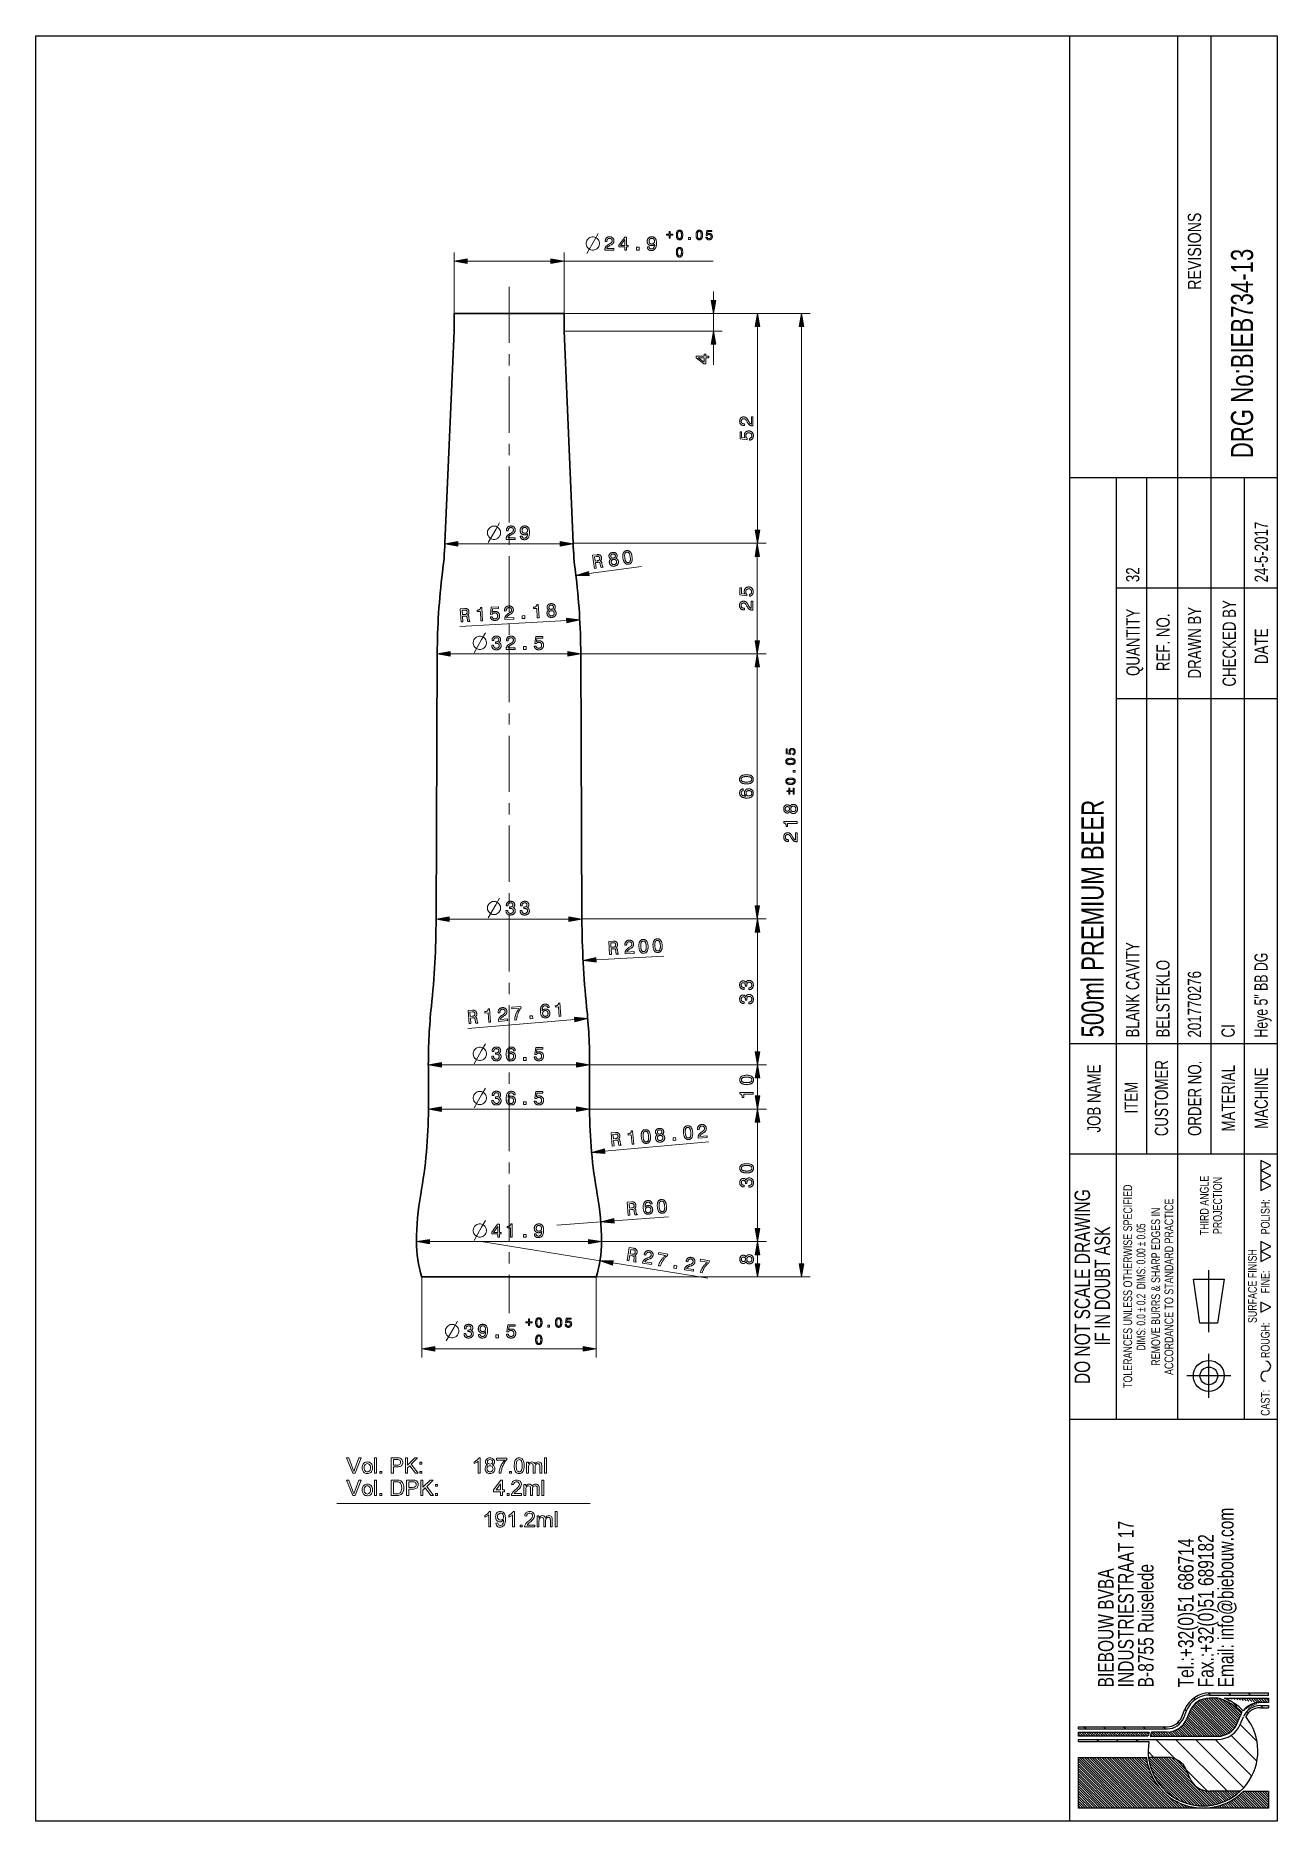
# Model space of a CAD drawing. Extents: x 5 to 286, y 5 to 409.
import ezdxf

# ---------------------------------------------------------------- set-up
doc = ezdxf.new("R2010")
doc.units = 0
doc.linetypes.add('CENTERX2', pattern=[20.32, 12.7, -2.54, 2.54, -2.54])
for name, color, linetype in [('CENTERLINE', 4, 'CENTERX2'), ('DIMENSIONS', 2, 'Continuous'), ('HATCH', 3, 'Continuous'), ('TEXT', 2, 'Continuous')]:
    doc.layers.add(name, color=color, linetype=linetype)
doc.layers.add('OUTLINE', color=7, linetype='Continuous', lineweight=25)
doc.styles.add('SLDTEXTSTYLE0', font='TXT', dxfattribs={"width": 0.75})
doc.styles.add('SLDTEXTSTYLE1', font='TXT', dxfattribs={"width": 0.691176})
doc.styles.add('SLDTEXTSTYLE2', font='TXT', dxfattribs={"width": 0.7})
doc.styles.add('SLDTEXTSTYLE3', font='TXT', dxfattribs={"width": 0.797872})
doc.styles.add('SLDTEXTSTYLE4', font='TXT', dxfattribs={"width": 0.692308})
pattern_1 = [(135, (294, -3), (-0.280633, -0.280633), [])]
pattern_2 = [(135, (294, -3), (-2.24506, -2.24506), [])]

msp = doc.modelspace()

# ---------------------------------------------------------------- texts
at = {"layer": 'TEXT', "rotation": 90}
for s, insert, char_height, attachment_point, style in [('REVISIONS', (265.76, 360.25), 3, 2, 'SLDTEXTSTYLE3'), ('{DRG No:BIEB734-13}', (275.52, 313.41), 5, 1, 'SLDTEXTSTYLE0'), ('24-5-2017', (280.87, 285.32), 3, 1, 'SLDTEXTSTYLE0'), ('32', (251.78, 285.36), 3, 1, 'SLDTEXTSTYLE0'), ('QUANTITY', (251.84, 271.74), 3, 2, 'SLDTEXTSTYLE0'), ('DRAWN BY', (265.76, 271.67), 3, 2, 'SLDTEXTSTYLE0'), ('CHECKED BY', (273.62, 271.52), 3, 2, 'SLDTEXTSTYLE0'), ('REF. NO.', (258.65, 271.75), 3, 2, 'SLDTEXTSTYLE0'), ('DATE', (280.91, 270.87), 3, 2, 'SLDTEXTSTYLE0'), ('{500ml PREMIUM BEER}', (241.68, 182.34), 5, 1, 'SLDTEXTSTYLE0'), ('{BLANK CAVITY}', (251.75, 182.34), 3, 1, 'SLDTEXTSTYLE0'), ('BELSTEKLO', (258.62, 182.34), 3, 1, 'SLDTEXTSTYLE0'), ('Heye 5" BB DG', (280.82, 182.33), 3, 1, 'SLDTEXTSTYLE4'), ('{201770276}', (265.75, 182.33), 3, 1, 'SLDTEXTSTYLE0'), ('CI', (273.37, 182.33), 3, 1, 'SLDTEXTSTYLE0'), ('JOB NAME', (242.99, 168.52), 3, 2, 'SLDTEXTSTYLE0'), ('CUSTOMER', (258.29, 168.62), 3, 2, 'SLDTEXTSTYLE0'), ('ORDER NO.', (265.79, 168.58), 3, 2, 'SLDTEXTSTYLE0'), ('MATERIAL', (273.41, 168.59), 3, 2, 'SLDTEXTSTYLE0'), ('MACHINE', (280.86, 168.59), 3, 2, 'SLDTEXTSTYLE0'), ('ITEM', (251.42, 168.72), 3, 2, 'SLDTEXTSTYLE0'), ('POLISH:', (282.28, 137.82), 2, 1, 'SLDTEXTSTYLE0'), ('SURFACE FINISH', (279.36, 126.1), 2, 2, 'SLDTEXTSTYLE0'), ('FINE:', (282.28, 124.47), 2, 1, 'SLDTEXTSTYLE0'), ('ROUGH:', (282.28, 109.82), 2, 1, 'SLDTEXTSTYLE0'), ('CAST:', (282.28, 96.74), 2, 1, 'SLDTEXTSTYLE0')]:
    msp.add_mtext(s, dxfattribs=dict(at, insert=insert, char_height=char_height, attachment_point=attachment_point, style=style))

# ---------------------------------------------------------------- blocks, each defined once
blk = doc.blocks.new('SW_NOTE_0')
at = {"layer": 'TEXT', "color": 0, "char_height": 3.5, "attachment_point": 1, "style": 'SLDTEXTSTYLE0'}
for s, insert in [('BIEBOUW BVBA', (0, 4.5)), ('INDUSTRIESTRAAT 17', (0, -0.03)), ('B-8755 Ruiselede', (0, -4.55)), ('Tel.:+32(0)51 686714', (0, -13.61)), ('Fax.:+32(0)51 689182', (0, -18.13)), ('Email: info@biebouw.com', (0, -22.66))]:
    blk.add_mtext(s, dxfattribs=dict(at, insert=insert))
blk = doc.blocks.new('SW_NOTE_1')
at = {"layer": 'TEXT', "color": 0, "char_height": 2, "attachment_point": 2, "style": 'SLDTEXTSTYLE0'}
for s, insert in [('THIRD ANGLE', (8.34, 2.57)), ('PROJECTION', (8.33, -0.43))]:
    blk.add_mtext(s, dxfattribs=dict(at, insert=insert))
blk = doc.blocks.new('SW_NOTE_2')
at = {"layer": 'TEXT', "color": 0, "char_height": 2, "attachment_point": 2, "style": 'SLDTEXTSTYLE0'}
for s, insert in [('REMOVE BURRS & SHARP EDGES IN', (21.78, 2.57)), ('ACCORDANCE TO STANDARD PRACTICE', (21.75, -0.43))]:
    blk.add_mtext(s, dxfattribs=dict(at, insert=insert))
blk = doc.blocks.new('SW_NOTE_3')
at = {"layer": 'TEXT', "color": 0, "char_height": 2, "attachment_point": 2}
for s, insert, style in [('TOLERANCES UNLESS OTHERWISE SPECIFIED', (27.09, 2.57), 'SLDTEXTSTYLE0'), ('DIMS: 0.0 ± 0.2  DIMS: 0.00 ± 0.05', (26.93, -0.43), 'SLDTEXTSTYLE1')]:
    blk.add_mtext(s, dxfattribs=dict(at, insert=insert, style=style))
blk = doc.blocks.new('SW_NOTE_4')
at = {"layer": 'TEXT', "color": 0, "char_height": 3.5, "attachment_point": 2}
for s, insert, style in [('DO NOT SCALE DRAWING', (28.71, 4.5), 'SLDTEXTSTYLE0'), ('IF IN DOUBT ASK', (28.89, -0.03), 'SLDTEXTSTYLE2')]:
    blk.add_mtext(s, dxfattribs=dict(at, insert=insert, style=style))

# ---------------------------------------------------------------- hatches: boundary and pattern name
at = {"layer": 'HATCH'}
h = msp.add_hatch(dxfattribs=at)
h.set_pattern_fill('LINE', color=256, angle=135, style=0)
h.set_pattern_definition(pattern_2)
edge = h.paths.add_edge_path(flags=0)
edge.add_line((284, 34.04), (270.62, 34.04))
edge.add_arc((270.62, 28.07), 5.97, 90, 157.3801)
edge.add_line((265.11, 30.36), (264.37, 28.6))
edge.add_arc((261.07, 29.98), 3.58, 270, 337.3801, ccw=False)
edge.add_line((261.07, 26.39), (241, 26.39))
edge.add_line((241, 26.39), (241, 25.92))
edge.add_line((241, 25.92), (261.07, 25.92))
edge.add_arc((261.07, 29.98), 4.06, 270, 337.3801)
edge.add_line((264.82, 28.42), (265.55, 30.18))
edge.add_arc((270.62, 28.07), 5.49, 90, 157.3801, ccw=False)
edge.add_line((270.62, 33.56), (284, 33.56))
edge.add_line((284, 33.56), (284, 34.04))
h = msp.add_hatch(dxfattribs=at)
h.set_pattern_fill('ANSI31', color=256, scale=0.125, angle=90, style=0)
h.set_pattern_definition(pattern_1)
edge = h.paths.add_edge_path(flags=0)
edge.add_line((261.07, 25.2), (257.53, 25.2))
edge.add_arc((269.19, 20.9), 12.42, 159.7478, 164.3815)
edge.add_line((257.23, 24.24), (272.53, 24.24))
edge.add_arc((272.53, 29.02), 4.78, 270, 337.3801)
edge.add_line((276.94, 27.18), (277.68, 28.95))
edge.add_arc((282.09, 27.11), 4.78, 148.2075, 157.3801, ccw=False)
edge.add_arc((269.19, 20.9), 12.42, 44.6386, 74.0576)
edge.add_line((272.6, 32.84), (270.62, 32.84))
edge.add_arc((270.62, 28.07), 4.78, 90, 157.3801)
edge.add_line((266.21, 29.9), (265.48, 28.14))
edge.add_arc((261.07, 29.98), 4.78, 270, 337.3801, ccw=False)
h = msp.add_hatch(dxfattribs=at)
h.set_pattern_fill('ANSI31', color=256, scale=0.125, angle=90, style=0)
h.set_pattern_definition(pattern_1)
edge = h.paths.add_edge_path(flags=0)
edge.add_arc((269.19, 20.9), 12.9, 45.0375, 67.8084, ccw=False)
edge.add_arc((282.09, 27.11), 4.78, 90, 142.3787, ccw=False)
edge.add_line((282.09, 31.89), (284, 31.89))
edge.add_line((284, 31.89), (284, 32.84))
edge.add_line((284, 32.84), (274.06, 32.84))
h = msp.add_hatch(dxfattribs=at)
h.set_pattern_fill('LINE', color=256, angle=135, style=0)
h.set_pattern_definition(pattern_2)
edge = h.paths.add_edge_path(flags=0)
edge.add_line((241, 23.05), (256.95, 23.05))
edge.add_arc((269.19, 20.9), 12.42, 170.0332, 186.6258)
edge.add_line((256.85, 19.47), (261.07, 19.47))
edge.add_arc((261.07, 14.69), 4.78, 22.6199, 90, ccw=False)
edge.add_line((265.48, 16.53), (266.21, 14.76))
edge.add_arc((270.62, 16.6), 4.78, 202.6199, 270)
edge.add_line((270.62, 11.82), (277.67, 11.82))
edge.add_arc((269.19, 20.9), 12.42, 313.0491, 398.804)
edge.add_arc((282.09, 27.11), 3.58, 90, 153.9547, ccw=False)
edge.add_line((282.09, 30.69), (284, 30.69))
edge.add_line((284, 30.69), (284, 31.17))
edge.add_line((284, 31.17), (282.09, 31.17))
edge.add_arc((282.09, 27.11), 4.06, 90, 157.3801)
edge.add_line((278.34, 28.67), (277.61, 26.91))
edge.add_arc((272.53, 29.02), 5.49, 270, 337.3801, ccw=False)
edge.add_line((272.53, 23.53), (241, 23.53))
edge.add_line((241, 23.53), (241, 23.05))
h = msp.add_hatch(dxfattribs=at)
h.set_pattern_fill('ANSI31', color=256, scale=0.125, angle=90, style=0)
h.set_pattern_definition(pattern_1)
edge = h.paths.add_edge_path(flags=0)
edge.add_arc((269.19, 20.9), 12.9, 160.5288, 164.9739, ccw=False)
edge.add_line((257.03, 25.2), (241, 25.2))
edge.add_line((241, 25.2), (241, 24.24))
edge.add_line((241, 24.24), (256.73, 24.24))
h = msp.add_hatch(dxfattribs=at)
h.set_pattern_fill('ANSI31', color=256, scale=0.125, angle=90, style=0)
h.set_pattern_definition(pattern_1)
edge = h.paths.add_edge_path(flags=0)
edge.add_arc((269.19, 20.9), 12.9, 186.3794, 270, ccw=False)
edge.add_line((256.37, 19.47), (241, 19.47))
edge.add_line((241, 19.47), (241, 8))
edge.add_line((241, 8), (269.19, 8))
h = msp.add_hatch(dxfattribs=at)
h.set_pattern_fill('ANSI31', color=256, scale=0.125, angle=90, style=0)
h.set_pattern_definition(pattern_1)
edge = h.paths.add_edge_path(flags=0)
edge.add_line((261.07, 19.47), (256.85, 19.47))
edge.add_arc((269.19, 20.9), 12.42, 186.6258, 313.0491)
edge.add_line((277.67, 11.82), (270.62, 11.82))
edge.add_arc((270.62, 16.6), 4.78, 202.6199, 270, ccw=False)
edge.add_line((266.21, 14.76), (265.48, 16.53))
edge.add_arc((261.07, 14.69), 4.78, 22.6199, 90)
h = msp.add_hatch(dxfattribs=at)
h.set_pattern_fill('ANSI31', color=256, scale=0.125, angle=90, style=0)
h.set_pattern_definition(pattern_1)
edge = h.paths.add_edge_path(flags=0)
edge.add_arc((269.19, 20.9), 12.9, 270, 315.2751, ccw=False)
edge.add_line((269.19, 8), (284, 8))
edge.add_line((284, 8), (284, 11.82))
edge.add_line((284, 11.82), (278.35, 11.82))

# ---------------------------------------------------------------- linework, layer by layer
at = {"layer": 'CENTERLINE', "lineweight": 13}
msp.add_line((112.12, 352.19), (112.12, 119.93), dxfattribs=at)
at = {"layer": 'DIMENSIONS', "lineweight": 13, "ltscale": 0.345762}
for p, q in [((99.67, 346.15), (99.67, 359.98)), ((124.57, 346.15), (124.57, 359.98))]:
    msp.add_line(p, q, dxfattribs=at)
at = {"layer": 'DIMENSIONS', "lineweight": 13, "ltscale": 0.474779}
msp.add_line((102.62, 357.98), (121.61, 357.98), dxfattribs=at)
at = {"layer": 'DIMENSIONS', "lineweight": 13}
for p, q in [((124.57, 357.98), (158.34, 357.98)), ((124.57, 346.15), (180.31, 346.15)), ((124.57, 346.15), (160.38, 346.15)), ((124.57, 346.15), (170.34, 346.15)), ((124.57, 342.15), (160.38, 342.15)), ((168.34, 297.11), (168.34, 343.2)), ((178.31, 131.11), (178.31, 343.2)), ((100.57, 294.05), (123.66, 294.05)), ((126.62, 294.15), (170.32, 294.15)), ((126.62, 294.15), (170.34, 294.15)), ((125.19, 276.67), (100.99, 275.34)), ((98.82, 269.13), (125.41, 269.13)), ((128.37, 269.15), (170.32, 269.15)), ((128.37, 269.15), (170.32, 269.15)), ((168.32, 212.11), (168.32, 266.2)), ((98.57, 209.14), (125.66, 209.14)), ((128.62, 209.15), (170.34, 209.15)), ((128.62, 209.15), (170.32, 209.15)), ((168.34, 179.11), (168.34, 206.2)), ((126.99, 186.41), (102.83, 184.41)), ((96.82, 176.15), (127.41, 176.15)), ((130.37, 176.15), (170.37, 176.15)), ((130.37, 176.15), (170.34, 176.15)), ((96.82, 166.15), (127.41, 166.15)), ((130.37, 166.15), (170.37, 166.15)), ((130.37, 166.15), (170.37, 166.15)), ((168.37, 139.11), (168.37, 163.2)), ((133.76, 156.6), (157.35, 158.76)), ((94.12, 136.15), (130.11, 136.15)), ((105.8, 136.15), (132.72, 131.83)), ((133.07, 136.15), (170.37, 136.15)), ((133.07, 136.15), (170.37, 136.15)), ((135.64, 131.36), (157.14, 127.9)), ((131.82, 128.15), (180.31, 128.15)), ((131.82, 128.15), (170.37, 128.15)), ((95.32, 111.92), (128.91, 111.92))]:
    msp.add_line(p, q, dxfattribs=at)
at = {"layer": 'DIMENSIONS', "lineweight": 13, "ltscale": 0.051139}
msp.add_line((158.38, 349.11), (158.38, 351.15), dxfattribs=at)
at = {"layer": 'DIMENSIONS', "lineweight": 13, "ltscale": 0.1}
msp.add_line((158.38, 342.15), (158.38, 346.15), dxfattribs=at)
at = {"layer": 'DIMENSIONS', "lineweight": 13, "ltscale": 0.116125}
msp.add_line((158.38, 334.55), (158.38, 339.2), dxfattribs=at)
at = {"layer": 'DIMENSIONS', "lineweight": 13, "ltscale": 0.052546}
for p, q in [((97.62, 294.15), (97.62, 292.05)), ((126.62, 294.15), (126.62, 292.05))]:
    msp.add_line(p, q, dxfattribs=at)
at = {"layer": 'DIMENSIONS', "lineweight": 13, "ltscale": 0.477278}
msp.add_line((168.32, 272.11), (168.32, 291.2), dxfattribs=at)
at = {"layer": 'DIMENSIONS', "lineweight": 13, "ltscale": 0.301139}
msp.add_line((130.19, 287.3), (142.12, 288.9), dxfattribs=at)
at = {"layer": 'DIMENSIONS', "lineweight": 13, "ltscale": 0.05064}
for p, q in [((95.87, 269.15), (95.87, 267.13)), ((128.37, 269.15), (128.37, 267.13))]:
    msp.add_line(p, q, dxfattribs=at)
at = {"layer": 'DIMENSIONS', "lineweight": 13, "ltscale": 0.384163}
msp.add_line((131.83, 199.94), (147.17, 200.73), dxfattribs=at)
at = {"layer": 'DIMENSIONS', "lineweight": 13, "ltscale": 0.102279}
msp.add_line((168.37, 169.11), (168.37, 173.2), dxfattribs=at)
at = {"layer": 'DIMENSIONS', "lineweight": 13, "ltscale": 0.309802}
msp.add_line((135.85, 140.84), (148.2, 141.77), dxfattribs=at)
at = {"layer": 'DIMENSIONS', "lineweight": 13, "ltscale": 0.25}
msp.add_line((122.93, 139.88), (132.9, 140.62), dxfattribs=at)
at = {"layer": 'DIMENSIONS', "lineweight": 13, "ltscale": 0.050157}
for p, q in [((91.17, 136.15), (91.17, 134.15)), ((133.07, 136.15), (133.07, 134.15))]:
    msp.add_line(p, q, dxfattribs=at)
at = {"layer": 'DIMENSIONS', "lineweight": 13, "ltscale": 0.052279}
msp.add_line((168.37, 131.11), (168.37, 133.2), dxfattribs=at)
at = {"layer": 'DIMENSIONS', "lineweight": 13, "ltscale": 0.455856}
for p, q in [((92.37, 128.15), (92.37, 109.92)), ((131.87, 128.15), (131.87, 109.92))]:
    msp.add_line(p, q, dxfattribs=at)
at = {"layer": 'DIMENSIONS', "lineweight": 13}
for points in [[(129.77, 359.73), (131.47, 362.73), (132.32, 364.23)], [(107.42, 294.3), (109.12, 297.3), (109.97, 298.8)], [(104.22, 269.38), (105.92, 272.38), (106.77, 273.88)], [(107.42, 209.39), (109.12, 212.39), (109.97, 213.89)], [(104.22, 176.4), (105.92, 179.4), (106.77, 180.9)], [(104.22, 166.4), (105.92, 169.4), (106.77, 170.9)], [(104.22, 136.4), (105.92, 139.4), (106.77, 140.9)], [(97.93, 113.67), (99.63, 116.67), (100.48, 118.17)]]:
    msp.add_lwpolyline(points, dxfattribs=at)
for points in [[(148.37, 364.72), (148.58, 364.72), (148.58, 364.07), (149.18, 364.07), (149.18, 363.86), (148.58, 363.86), (148.58, 363.2), (148.37, 363.2), (148.37, 363.86), (147.77, 363.86), (147.77, 364.07), (148.37, 364.07)], [(149.99, 363.91), (149.99, 364.01), (149.99, 364.11), (150, 364.21), (150.01, 364.29), (150.03, 364.38), (150.05, 364.46), (150.08, 364.53), (150.1, 364.6), (150.14, 364.66), (150.17, 364.72), (150.21, 364.77), (150.25, 364.82), (150.3, 364.86), (150.35, 364.9), (150.4, 364.93), (150.46, 364.95), (150.51, 364.97), (150.58, 364.99), (150.64, 364.99), (150.71, 365), (150.78, 364.99), (150.85, 364.99), (150.91, 364.97), (150.97, 364.95), (151.03, 364.93), (151.08, 364.9), (151.13, 364.86), (151.17, 364.82), (151.22, 364.77), (151.26, 364.72), (151.29, 364.66), (151.32, 364.6), (151.35, 364.53), (151.37, 364.46), (151.39, 364.38), (151.41, 364.3), (151.42, 364.21), (151.43, 364.11), (151.44, 364.01), (151.44, 363.91), (151.44, 363.8), (151.43, 363.7), (151.42, 363.61), (151.41, 363.52), (151.39, 363.44), (151.37, 363.36), (151.35, 363.29), (151.32, 363.22), (151.29, 363.16), (151.26, 363.1), (151.22, 363.05), (151.17, 363), (151.13, 362.96), (151.08, 362.92), (151.03, 362.89), (150.97, 362.87), (150.91, 362.85), (150.85, 362.83), (150.78, 362.83), (150.71, 362.82), (150.64, 362.83), (150.58, 362.83), (150.51, 362.85), (150.46, 362.87), (150.4, 362.89), (150.35, 362.92), (150.3, 362.96), (150.25, 363), (150.21, 363.05), (150.17, 363.1), (150.14, 363.16), (150.1, 363.22), (150.08, 363.29), (150.05, 363.36), (150.03, 363.44), (150.01, 363.52), (150, 363.61), (149.99, 363.71), (149.99, 363.8)], [(150.27, 363.91), (150.28, 363.82), (150.28, 363.74), (150.28, 363.67), (150.29, 363.6), (150.3, 363.53), (150.31, 363.47), (150.33, 363.41), (150.34, 363.36), (150.36, 363.32), (150.38, 363.27), (150.4, 363.23), (150.43, 363.2), (150.46, 363.17), (150.48, 363.14), (150.52, 363.12), (150.55, 363.1), (150.59, 363.09), (150.63, 363.08), (150.67, 363.07), (150.71, 363.07), (150.76, 363.07), (150.8, 363.08), (150.84, 363.09), (150.87, 363.1), (150.91, 363.12), (150.94, 363.14), (150.97, 363.17), (151, 363.2), (151.02, 363.23), (151.04, 363.27), (151.06, 363.31), (151.08, 363.36), (151.1, 363.41), (151.11, 363.47), (151.12, 363.53), (151.13, 363.6), (151.14, 363.67), (151.14, 363.74), (151.15, 363.82), (151.15, 363.91), (151.15, 363.99), (151.14, 364.07), (151.14, 364.15), (151.13, 364.22), (151.12, 364.29), (151.11, 364.35), (151.1, 364.41), (151.08, 364.46), (151.06, 364.51), (151.04, 364.55), (151.02, 364.59), (151, 364.62), (150.97, 364.65), (150.94, 364.67), (150.91, 364.7), (150.87, 364.71), (150.84, 364.73), (150.8, 364.74), (150.76, 364.74), (150.71, 364.75), (150.67, 364.74), (150.63, 364.74), (150.59, 364.73), (150.55, 364.71), (150.52, 364.7), (150.48, 364.67), (150.46, 364.65), (150.43, 364.62), (150.4, 364.58), (150.38, 364.55), (150.36, 364.5), (150.34, 364.46), (150.33, 364.4), (150.31, 364.35), (150.3, 364.29), (150.29, 364.22), (150.28, 364.15), (150.28, 364.07), (150.28, 363.99)], [(154.46, 363.91), (154.46, 364.01), (154.47, 364.11), (154.48, 364.21), (154.49, 364.29), (154.51, 364.38), (154.53, 364.46), (154.55, 364.53), (154.58, 364.6), (154.61, 364.66), (154.65, 364.72), (154.69, 364.77), (154.73, 364.82), (154.78, 364.86), (154.82, 364.9), (154.88, 364.93), (154.93, 364.95), (154.99, 364.97), (155.05, 364.99), (155.12, 364.99), (155.19, 365), (155.26, 364.99), (155.33, 364.99), (155.39, 364.97), (155.45, 364.95), (155.51, 364.93), (155.56, 364.9), (155.61, 364.86), (155.65, 364.82), (155.69, 364.77), (155.73, 364.72), (155.77, 364.66), (155.8, 364.6), (155.83, 364.53), (155.85, 364.46), (155.87, 364.38), (155.89, 364.3), (155.9, 364.21), (155.91, 364.11), (155.91, 364.01), (155.92, 363.91), (155.91, 363.8), (155.91, 363.7), (155.9, 363.61), (155.89, 363.52), (155.87, 363.44), (155.85, 363.36), (155.83, 363.29), (155.8, 363.22), (155.77, 363.16), (155.73, 363.1), (155.69, 363.05), (155.65, 363), (155.61, 362.96), (155.56, 362.92), (155.51, 362.89), (155.45, 362.87), (155.39, 362.85), (155.33, 362.83), (155.26, 362.83), (155.19, 362.82), (155.12, 362.83), (155.05, 362.83), (154.99, 362.85), (154.93, 362.87), (154.88, 362.89), (154.82, 362.92), (154.78, 362.96), (154.73, 363), (154.69, 363.05), (154.65, 363.1), (154.61, 363.16), (154.58, 363.22), (154.55, 363.29), (154.53, 363.36), (154.51, 363.44), (154.49, 363.52), (154.48, 363.61), (154.47, 363.71), (154.46, 363.8)], [(154.75, 363.91), (154.75, 363.82), (154.76, 363.74), (154.76, 363.67), (154.77, 363.6), (154.78, 363.53), (154.79, 363.47), (154.8, 363.41), (154.82, 363.36), (154.84, 363.32), (154.86, 363.27), (154.88, 363.23), (154.91, 363.2), (154.93, 363.17), (154.96, 363.14), (154.99, 363.12), (155.03, 363.1), (155.07, 363.09), (155.1, 363.08), (155.15, 363.07), (155.19, 363.07), (155.23, 363.07), (155.28, 363.08), (155.32, 363.09), (155.35, 363.1), (155.39, 363.12), (155.42, 363.14), (155.45, 363.17), (155.47, 363.2), (155.5, 363.23), (155.52, 363.27), (155.54, 363.31), (155.56, 363.36), (155.57, 363.41), (155.59, 363.47), (155.6, 363.53), (155.61, 363.6), (155.62, 363.67), (155.62, 363.74), (155.62, 363.82), (155.63, 363.91), (155.62, 363.99), (155.62, 364.07), (155.62, 364.15), (155.61, 364.22), (155.6, 364.29), (155.59, 364.35), (155.57, 364.41), (155.56, 364.46), (155.54, 364.51), (155.52, 364.55), (155.5, 364.59), (155.47, 364.62), (155.45, 364.65), (155.42, 364.67), (155.39, 364.7), (155.35, 364.71), (155.32, 364.73), (155.28, 364.74), (155.23, 364.74), (155.19, 364.75), (155.15, 364.74), (155.1, 364.74), (155.07, 364.73), (155.03, 364.71), (154.99, 364.7), (154.96, 364.67), (154.93, 364.65), (154.91, 364.62), (154.88, 364.58), (154.86, 364.55), (154.84, 364.5), (154.82, 364.46), (154.8, 364.4), (154.79, 364.35), (154.78, 364.29), (154.77, 364.22), (154.76, 364.15), (154.76, 364.07), (154.75, 363.99)], [(156.68, 363.43), (156.96, 363.43), (156.97, 363.4), (156.97, 363.37), (156.98, 363.34), (157, 363.31), (157.01, 363.29), (157.02, 363.26), (157.04, 363.24), (157.06, 363.22), (157.08, 363.19), (157.1, 363.18), (157.12, 363.16), (157.14, 363.14), (157.17, 363.13), (157.2, 363.12), (157.22, 363.11), (157.25, 363.1), (157.28, 363.09), (157.32, 363.09), (157.35, 363.08), (157.38, 363.08), (157.42, 363.08), (157.46, 363.09), (157.5, 363.09), (157.54, 363.1), (157.57, 363.12), (157.61, 363.13), (157.64, 363.15), (157.67, 363.17), (157.69, 363.19), (157.72, 363.21), (157.75, 363.24), (157.77, 363.27), (157.79, 363.3), (157.8, 363.33), (157.82, 363.36), (157.83, 363.4), (157.84, 363.43), (157.84, 363.47), (157.85, 363.51), (157.85, 363.55), (157.85, 363.59), (157.84, 363.63), (157.84, 363.67), (157.83, 363.71), (157.82, 363.74), (157.8, 363.78), (157.79, 363.81), (157.77, 363.84), (157.75, 363.86), (157.72, 363.89), (157.7, 363.91), (157.67, 363.94), (157.64, 363.96), (157.61, 363.97), (157.57, 363.99), (157.54, 364), (157.5, 364.01), (157.46, 364.01), (157.42, 364.02), (157.38, 364.02), (157.36, 364.02), (157.33, 364.02), (157.31, 364.01), (157.29, 364.01), (157.26, 364.01), (157.24, 364), (157.22, 363.99), (157.2, 363.99), (157.18, 363.98), (157.16, 363.97), (157.14, 363.96), (157.12, 363.95), (157.1, 363.94), (157.08, 363.92), (157.06, 363.91), (157.05, 363.89), (157.03, 363.88), (157.01, 363.86), (157, 363.84), (156.98, 363.82), (156.74, 363.82), (156.91, 364.94), (158.03, 364.94), (158.03, 364.69), (157.11, 364.69), (157.02, 364.12), (157.04, 364.14), (157.06, 364.15), (157.07, 364.16), (157.09, 364.17), (157.11, 364.18), (157.12, 364.19), (157.14, 364.2), (157.16, 364.21), (157.18, 364.22), (157.2, 364.22), (157.22, 364.23), (157.24, 364.24), (157.27, 364.24), (157.29, 364.25), (157.31, 364.25), (157.33, 364.25), (157.36, 364.26), (157.38, 364.26), (157.4, 364.26), (157.43, 364.26), (157.49, 364.26), (157.55, 364.25), (157.61, 364.24), (157.66, 364.23), (157.72, 364.21), (157.77, 364.19), (157.82, 364.17), (157.86, 364.14), (157.91, 364.1), (157.95, 364.07), (157.98, 364.03), (158.02, 363.99), (158.05, 363.94), (158.07, 363.9), (158.09, 363.85), (158.11, 363.79), (158.13, 363.74), (158.14, 363.68), (158.14, 363.63), (158.14, 363.56), (158.14, 363.5), (158.13, 363.44), (158.12, 363.38), (158.11, 363.32), (158.09, 363.27), (158.07, 363.21), (158.04, 363.16), (158.01, 363.12), (157.97, 363.07), (157.93, 363.03), (157.89, 362.99), (157.85, 362.95), (157.8, 362.92), (157.75, 362.9), (157.69, 362.87), (157.64, 362.86), (157.58, 362.84), (157.52, 362.83), (157.46, 362.83), (157.39, 362.82), (157.33, 362.83), (157.28, 362.83), (157.22, 362.84), (157.17, 362.85), (157.12, 362.87), (157.07, 362.88), (157.02, 362.91), (156.98, 362.93), (156.94, 362.96), (156.9, 362.99), (156.86, 363.03), (156.83, 363.06), (156.8, 363.1), (156.77, 363.14), (156.75, 363.18), (156.73, 363.23), (156.71, 363.28), (156.7, 363.33), (156.69, 363.38)], [(131.22, 363.48), (130.92, 363.48), (130.67, 363.43), (130.42, 363.33), (130.17, 363.18), (129.87, 362.88), (129.72, 362.63), (129.62, 362.38), (129.57, 362.13), (129.57, 361.83), (129.62, 361.58), (129.72, 361.33), (129.87, 361.08), (130.17, 360.78), (130.42, 360.63), (130.67, 360.53), (130.92, 360.48), (131.22, 360.48), (131.47, 360.53), (131.72, 360.63), (131.97, 360.78), (132.27, 361.08), (132.42, 361.33), (132.52, 361.58), (132.57, 361.83), (132.57, 362.13), (132.52, 362.38), (132.42, 362.63), (132.27, 362.88), (131.97, 363.18), (131.72, 363.33), (131.47, 363.43)], [(133.81, 360.48), (133.81, 360.5), (133.82, 360.58), (133.82, 360.67), (133.83, 360.75), (133.85, 360.83), (133.87, 360.9), (133.89, 360.98), (133.92, 361.05), (133.95, 361.11), (133.98, 361.18), (134.02, 361.24), (134.07, 361.3), (134.12, 361.36), (134.17, 361.42), (134.24, 361.48), (134.31, 361.54), (134.39, 361.6), (134.47, 361.65), (134.56, 361.71), (134.66, 361.77), (134.77, 361.83), (135.02, 361.97), (135.07, 362), (135.11, 362.02), (135.15, 362.05), (135.19, 362.07), (135.22, 362.1), (135.25, 362.13), (135.28, 362.16), (135.31, 362.19), (135.33, 362.22), (135.36, 362.25), (135.38, 362.28), (135.4, 362.31), (135.41, 362.35), (135.42, 362.38), (135.44, 362.42), (135.45, 362.46), (135.45, 362.49), (135.46, 362.53), (135.46, 362.57), (135.46, 362.61), (135.46, 362.66), (135.46, 362.71), (135.45, 362.75), (135.44, 362.79), (135.42, 362.83), (135.4, 362.87), (135.38, 362.9), (135.36, 362.94), (135.33, 362.97), (135.3, 363), (135.27, 363.03), (135.23, 363.05), (135.19, 363.07), (135.15, 363.09), (135.11, 363.11), (135.06, 363.12), (135.02, 363.13), (134.97, 363.14), (134.92, 363.14), (134.86, 363.14), (134.81, 363.14), (134.76, 363.14), (134.71, 363.13), (134.66, 363.12), (134.62, 363.1), (134.58, 363.08), (134.54, 363.05), (134.5, 363.03), (134.47, 362.99), (134.43, 362.96), (134.4, 362.92), (134.38, 362.88), (134.35, 362.84), (134.33, 362.79), (134.31, 362.74), (134.3, 362.69), (134.29, 362.63), (134.28, 362.57), (134.28, 362.51), (134.28, 362.45), (134.28, 362.41), (133.88, 362.41), (133.88, 362.47), (133.89, 362.57), (133.89, 362.66), (133.91, 362.74), (133.93, 362.82), (133.95, 362.9), (133.98, 362.97), (134.02, 363.04), (134.06, 363.11), (134.1, 363.17), (134.15, 363.23), (134.21, 363.28), (134.27, 363.33), (134.33, 363.37), (134.4, 363.4), (134.47, 363.43), (134.55, 363.46), (134.63, 363.48), (134.71, 363.49), (134.79, 363.5), (134.88, 363.5), (134.97, 363.5), (135.06, 363.49), (135.14, 363.48), (135.21, 363.46), (135.29, 363.44), (135.36, 363.41), (135.42, 363.38), (135.48, 363.35), (135.54, 363.3), (135.6, 363.26), (135.65, 363.21), (135.7, 363.15), (135.74, 363.09), (135.78, 363.03), (135.81, 362.97), (135.83, 362.91), (135.85, 362.84), (135.86, 362.76), (135.87, 362.69), (135.87, 362.61), (135.87, 362.55), (135.87, 362.49), (135.86, 362.43), (135.85, 362.37), (135.83, 362.32), (135.82, 362.27), (135.8, 362.21), (135.77, 362.16), (135.74, 362.11), (135.71, 362.07), (135.68, 362.02), (135.64, 361.98), (135.6, 361.93), (135.56, 361.89), (135.51, 361.85), (135.46, 361.81), (135.41, 361.77), (135.35, 361.73), (135.29, 361.7), (135.22, 361.66), (134.97, 361.53), (134.9, 361.5), (134.84, 361.46), (134.77, 361.42), (134.72, 361.39), (134.66, 361.36), (134.61, 361.32), (134.57, 361.29), (134.52, 361.26), (134.49, 361.23), (134.45, 361.19), (134.42, 361.16), (134.4, 361.13), (134.37, 361.1), (134.35, 361.07), (134.32, 361.03), (134.3, 361), (134.29, 360.96), (134.27, 360.93), (134.26, 360.89), (134.25, 360.86), (135.87, 360.86), (135.87, 360.48)], [(138.3, 360.48), (138.3, 361.23), (136.98, 361.23), (136.98, 361.61), (138.3, 363.42), (138.69, 363.42), (138.69, 361.57), (139.12, 361.57), (139.12, 361.23), (138.69, 361.23), (138.69, 360.48)], [(137.35, 361.57), (138.3, 361.57), (138.3, 362.91)], [(140.96, 360.48), (140.96, 361.13), (141.56, 361.13), (141.56, 360.48)], [(143.43, 361.23), (143.82, 361.23), (143.83, 361.18), (143.83, 361.14), (143.84, 361.1), (143.85, 361.06), (143.87, 361.03), (143.88, 360.99), (143.9, 360.96), (143.92, 360.93), (143.95, 360.9), (143.97, 360.87), (144, 360.85), (144.04, 360.83), (144.07, 360.81), (144.1, 360.79), (144.14, 360.78), (144.18, 360.77), (144.22, 360.76), (144.27, 360.75), (144.31, 360.75), (144.36, 360.75), (144.43, 360.75), (144.49, 360.76), (144.54, 360.77), (144.6, 360.79), (144.65, 360.81), (144.7, 360.84), (144.75, 360.88), (144.79, 360.92), (144.83, 360.97), (144.87, 361.02), (144.9, 361.07), (144.93, 361.14), (144.96, 361.2), (144.98, 361.28), (145, 361.36), (145.02, 361.44), (145.04, 361.53), (145.05, 361.63), (145.06, 361.73), (145.07, 361.84), (145.04, 361.8), (145.02, 361.77), (144.99, 361.74), (144.96, 361.72), (144.93, 361.69), (144.9, 361.67), (144.87, 361.64), (144.83, 361.62), (144.8, 361.6), (144.76, 361.59), (144.73, 361.57), (144.69, 361.56), (144.65, 361.54), (144.61, 361.53), (144.57, 361.52), (144.53, 361.52), (144.49, 361.51), (144.44, 361.51), (144.4, 361.5), (144.36, 361.5), (144.27, 361.51), (144.19, 361.51), (144.12, 361.53), (144.04, 361.55), (143.97, 361.57), (143.9, 361.6), (143.84, 361.64), (143.78, 361.68), (143.72, 361.72), (143.67, 361.78), (143.62, 361.83), (143.57, 361.89), (143.53, 361.95), (143.5, 362.02), (143.47, 362.09), (143.44, 362.17), (143.42, 362.24), (143.41, 362.32), (143.4, 362.41), (143.4, 362.5), (143.4, 362.58), (143.41, 362.67), (143.43, 362.75), (143.44, 362.83), (143.47, 362.9), (143.5, 362.97), (143.54, 363.04), (143.58, 363.11), (143.63, 363.17), (143.68, 363.22), (143.74, 363.28), (143.8, 363.32), (143.87, 363.37), (143.93, 363.4), (144.01, 363.43), (144.08, 363.46), (144.16, 363.48), (144.24, 363.49), (144.33, 363.5), (144.42, 363.5), (144.52, 363.5), (144.62, 363.49), (144.71, 363.47), (144.8, 363.44), (144.88, 363.41), (144.96, 363.37), (145.03, 363.32), (145.1, 363.27), (145.16, 363.21), (145.22, 363.14), (145.28, 363.06), (145.32, 362.98), (145.37, 362.89), (145.4, 362.79), (145.43, 362.69), (145.46, 362.58), (145.48, 362.47), (145.49, 362.35), (145.5, 362.22), (145.5, 362.09), (145.5, 361.93), (145.49, 361.78), (145.48, 361.63), (145.45, 361.5), (145.43, 361.37), (145.39, 361.25), (145.36, 361.13), (145.31, 361.03), (145.26, 360.93), (145.2, 360.84), (145.14, 360.75), (145.08, 360.68), (145, 360.61), (144.93, 360.56), (144.84, 360.51), (144.76, 360.47), (144.66, 360.44), (144.57, 360.42), (144.46, 360.4), (144.36, 360.4), (144.27, 360.4), (144.19, 360.41), (144.12, 360.42), (144.04, 360.43), (143.97, 360.45), (143.91, 360.48), (143.85, 360.51), (143.79, 360.54), (143.73, 360.58), (143.68, 360.62), (143.63, 360.67), (143.59, 360.72), (143.55, 360.77), (143.52, 360.83), (143.49, 360.89), (143.47, 360.95), (143.45, 361.01), (143.44, 361.08), (143.43, 361.15)], [(143.82, 362.5), (143.82, 362.44), (143.82, 362.39), (143.83, 362.34), (143.84, 362.29), (143.86, 362.24), (143.88, 362.19), (143.9, 362.15), (143.92, 362.11), (143.95, 362.07), (143.98, 362.03), (144.01, 362), (144.05, 361.97), (144.08, 361.95), (144.12, 361.92), (144.17, 361.9), (144.21, 361.89), (144.26, 361.88), (144.3, 361.87), (144.35, 361.86), (144.41, 361.86), (144.46, 361.86), (144.52, 361.87), (144.57, 361.88), (144.62, 361.89), (144.67, 361.9), (144.71, 361.92), (144.76, 361.94), (144.8, 361.97), (144.83, 362), (144.87, 362.03), (144.9, 362.07), (144.93, 362.11), (144.95, 362.15), (144.98, 362.19), (144.99, 362.24), (145.01, 362.28), (145.02, 362.34), (145.03, 362.39), (145.03, 362.45), (145.04, 362.5), (145.03, 362.56), (145.03, 362.62), (145.02, 362.67), (145.01, 362.73), (144.99, 362.77), (144.98, 362.82), (144.95, 362.87), (144.93, 362.91), (144.9, 362.95), (144.87, 362.98), (144.83, 363.02), (144.8, 363.05), (144.76, 363.07), (144.72, 363.1), (144.67, 363.12), (144.63, 363.13), (144.58, 363.15), (144.53, 363.15), (144.47, 363.16), (144.42, 363.16), (144.37, 363.16), (144.31, 363.15), (144.27, 363.15), (144.22, 363.13), (144.17, 363.12), (144.13, 363.1), (144.09, 363.07), (144.05, 363.04), (144.02, 363.01), (143.98, 362.98), (143.95, 362.94), (143.92, 362.9), (143.9, 362.86), (143.88, 362.81), (143.86, 362.77), (143.84, 362.72), (143.83, 362.67), (143.82, 362.61), (143.82, 362.56)], [(149.99, 360.01), (149.99, 360.11), (149.99, 360.21), (150, 360.31), (150.01, 360.39), (150.03, 360.48), (150.05, 360.56), (150.08, 360.63), (150.1, 360.7), (150.14, 360.76), (150.17, 360.82), (150.21, 360.87), (150.25, 360.92), (150.3, 360.96), (150.35, 361), (150.4, 361.03), (150.46, 361.05), (150.51, 361.07), (150.58, 361.09), (150.64, 361.09), (150.71, 361.1), (150.78, 361.09), (150.85, 361.09), (150.91, 361.07), (150.97, 361.05), (151.03, 361.03), (151.08, 361), (151.13, 360.96), (151.17, 360.92), (151.22, 360.87), (151.26, 360.82), (151.29, 360.76), (151.32, 360.7), (151.35, 360.63), (151.37, 360.56), (151.39, 360.48), (151.41, 360.4), (151.42, 360.31), (151.43, 360.21), (151.44, 360.11), (151.44, 360.01), (151.44, 359.9), (151.43, 359.8), (151.42, 359.71), (151.41, 359.62), (151.39, 359.54), (151.37, 359.46), (151.35, 359.39), (151.32, 359.32), (151.29, 359.26), (151.26, 359.2), (151.22, 359.15), (151.17, 359.1), (151.13, 359.06), (151.08, 359.02), (151.03, 358.99), (150.97, 358.97), (150.91, 358.95), (150.85, 358.93), (150.78, 358.93), (150.71, 358.92), (150.64, 358.93), (150.58, 358.93), (150.51, 358.95), (150.46, 358.97), (150.4, 358.99), (150.35, 359.02), (150.3, 359.06), (150.25, 359.1), (150.21, 359.15), (150.17, 359.2), (150.14, 359.26), (150.1, 359.32), (150.08, 359.39), (150.05, 359.46), (150.03, 359.54), (150.01, 359.62), (150, 359.71), (149.99, 359.81), (149.99, 359.9)], [(150.27, 360.01), (150.28, 359.92), (150.28, 359.84), (150.28, 359.77), (150.29, 359.7), (150.3, 359.63), (150.31, 359.57), (150.33, 359.51), (150.34, 359.46), (150.36, 359.42), (150.38, 359.37), (150.4, 359.33), (150.43, 359.3), (150.46, 359.27), (150.48, 359.24), (150.52, 359.22), (150.55, 359.2), (150.59, 359.19), (150.63, 359.18), (150.67, 359.17), (150.71, 359.17), (150.76, 359.17), (150.8, 359.18), (150.84, 359.19), (150.87, 359.2), (150.91, 359.22), (150.94, 359.24), (150.97, 359.27), (151, 359.3), (151.02, 359.33), (151.04, 359.37), (151.06, 359.41), (151.08, 359.46), (151.1, 359.51), (151.11, 359.57), (151.12, 359.63), (151.13, 359.7), (151.14, 359.77), (151.14, 359.84), (151.15, 359.92), (151.15, 360.01), (151.15, 360.09), (151.14, 360.17), (151.14, 360.25), (151.13, 360.32), (151.12, 360.39), (151.11, 360.45), (151.1, 360.51), (151.08, 360.56), (151.06, 360.61), (151.04, 360.65), (151.02, 360.69), (151, 360.72), (150.97, 360.75), (150.94, 360.77), (150.91, 360.8), (150.87, 360.81), (150.84, 360.83), (150.8, 360.84), (150.76, 360.84), (150.71, 360.85), (150.67, 360.84), (150.63, 360.84), (150.59, 360.83), (150.55, 360.81), (150.52, 360.8), (150.48, 360.77), (150.46, 360.75), (150.43, 360.72), (150.4, 360.68), (150.38, 360.65), (150.36, 360.6), (150.34, 360.56), (150.33, 360.5), (150.31, 360.45), (150.3, 360.39), (150.29, 360.32), (150.28, 360.25), (150.28, 360.17), (150.28, 360.09)], [(152.74, 362.88), (152.74, 363.33), (153.16, 363.33), (153.16, 362.88)], [(102.62, 358.51), (99.67, 357.98), (102.62, 357.46)], [(121.61, 357.46), (124.57, 357.98), (121.61, 358.51)], [(157.85, 349.11), (158.38, 346.15), (158.9, 349.11)], [(168.86, 343.2), (168.34, 346.15), (167.82, 343.2)], [(178.84, 343.2), (178.31, 346.15), (177.79, 343.2)], [(158.9, 339.2), (158.38, 342.15), (157.85, 339.2)], [(157.38, 336.09), (156.63, 336.09), (156.63, 334.77), (156.25, 334.77), (154.44, 336.09), (154.44, 336.48), (156.29, 336.48), (156.29, 336.91), (156.63, 336.91), (156.63, 336.48), (157.38, 336.48)], [(156.29, 335.14), (156.29, 336.09), (154.94, 336.09)], [(167.34, 320.7), (167.33, 320.7), (167.24, 320.7), (167.16, 320.71), (167.08, 320.72), (167, 320.73), (166.92, 320.75), (166.85, 320.77), (166.78, 320.8), (166.71, 320.83), (166.65, 320.87), (166.59, 320.91), (166.53, 320.95), (166.47, 321), (166.41, 321.06), (166.35, 321.12), (166.29, 321.2), (166.23, 321.27), (166.17, 321.36), (166.11, 321.45), (166.05, 321.55), (166, 321.65), (165.86, 321.91), (165.83, 321.95), (165.81, 321.99), (165.78, 322.03), (165.75, 322.07), (165.72, 322.11), (165.7, 322.14), (165.67, 322.17), (165.64, 322.2), (165.61, 322.22), (165.58, 322.24), (165.55, 322.26), (165.51, 322.28), (165.48, 322.3), (165.44, 322.31), (165.41, 322.32), (165.37, 322.33), (165.33, 322.34), (165.29, 322.34), (165.25, 322.35), (165.21, 322.35), (165.17, 322.35), (165.12, 322.34), (165.08, 322.33), (165.04, 322.32), (165, 322.31), (164.96, 322.29), (164.92, 322.27), (164.89, 322.24), (164.86, 322.22), (164.83, 322.18), (164.8, 322.15), (164.78, 322.11), (164.75, 322.08), (164.73, 322.04), (164.72, 321.99), (164.71, 321.95), (164.69, 321.9), (164.69, 321.85), (164.68, 321.8), (164.68, 321.75), (164.68, 321.69), (164.69, 321.64), (164.7, 321.59), (164.71, 321.55), (164.73, 321.5), (164.75, 321.46), (164.77, 321.42), (164.8, 321.39), (164.83, 321.35), (164.87, 321.32), (164.91, 321.29), (164.95, 321.26), (164.99, 321.24), (165.04, 321.22), (165.09, 321.2), (165.14, 321.19), (165.2, 321.17), (165.25, 321.17), (165.31, 321.16), (165.38, 321.16), (165.41, 321.16), (165.41, 320.77), (165.35, 320.77), (165.26, 320.77), (165.17, 320.78), (165.09, 320.79), (165, 320.81), (164.93, 320.84), (164.85, 320.87), (164.78, 320.9), (164.72, 320.94), (164.66, 320.99), (164.6, 321.04), (164.55, 321.09), (164.5, 321.15), (164.46, 321.22), (164.42, 321.29), (164.39, 321.36), (164.37, 321.43), (164.35, 321.51), (164.33, 321.59), (164.33, 321.68), (164.32, 321.77), (164.33, 321.86), (164.33, 321.94), (164.35, 322.02), (164.36, 322.1), (164.39, 322.17), (164.41, 322.24), (164.44, 322.31), (164.48, 322.37), (164.52, 322.43), (164.57, 322.49), (164.62, 322.54), (164.67, 322.58), (164.73, 322.62), (164.79, 322.66), (164.86, 322.69), (164.92, 322.72), (164.99, 322.73), (165.06, 322.75), (165.14, 322.76), (165.22, 322.76), (165.28, 322.76), (165.34, 322.75), (165.4, 322.74), (165.45, 322.73), (165.51, 322.72), (165.56, 322.7), (165.61, 322.68), (165.66, 322.66), (165.71, 322.63), (165.76, 322.6), (165.81, 322.56), (165.85, 322.53), (165.89, 322.49), (165.94, 322.44), (165.98, 322.4), (166.02, 322.35), (166.06, 322.29), (166.09, 322.23), (166.13, 322.17), (166.16, 322.11), (166.29, 321.86), (166.33, 321.79), (166.37, 321.72), (166.4, 321.66), (166.44, 321.6), (166.47, 321.55), (166.5, 321.5), (166.54, 321.45), (166.57, 321.41), (166.6, 321.37), (166.63, 321.34), (166.66, 321.31), (166.69, 321.28), (166.73, 321.25), (166.76, 321.23), (166.79, 321.21), (166.83, 321.19), (166.86, 321.17), (166.9, 321.16), (166.93, 321.14), (166.97, 321.13), (166.97, 322.76), (167.34, 322.76)], [(166.56, 317.48), (166.56, 317.88), (166.61, 317.89), (166.65, 317.9), (166.69, 317.92), (166.73, 317.93), (166.77, 317.95), (166.8, 317.97), (166.84, 318), (166.87, 318.02), (166.9, 318.05), (166.93, 318.08), (166.95, 318.11), (166.97, 318.15), (166.99, 318.18), (167.01, 318.22), (167.02, 318.26), (167.04, 318.3), (167.05, 318.35), (167.05, 318.39), (167.06, 318.44), (167.06, 318.49), (167.06, 318.54), (167.05, 318.6), (167.04, 318.66), (167.03, 318.71), (167.01, 318.76), (166.99, 318.8), (166.97, 318.85), (166.94, 318.89), (166.91, 318.93), (166.87, 318.97), (166.84, 319.01), (166.8, 319.04), (166.75, 319.06), (166.71, 319.09), (166.66, 319.11), (166.61, 319.12), (166.56, 319.14), (166.51, 319.15), (166.45, 319.15), (166.39, 319.15), (166.33, 319.15), (166.27, 319.15), (166.22, 319.14), (166.17, 319.12), (166.12, 319.11), (166.07, 319.09), (166.02, 319.06), (165.98, 319.04), (165.94, 319.01), (165.9, 318.97), (165.87, 318.93), (165.84, 318.89), (165.81, 318.85), (165.79, 318.81), (165.77, 318.76), (165.75, 318.71), (165.74, 318.66), (165.73, 318.6), (165.73, 318.55), (165.72, 318.49), (165.72, 318.45), (165.73, 318.42), (165.73, 318.38), (165.73, 318.35), (165.74, 318.32), (165.75, 318.29), (165.76, 318.26), (165.77, 318.23), (165.78, 318.2), (165.79, 318.17), (165.81, 318.14), (165.82, 318.11), (165.84, 318.08), (165.86, 318.06), (165.88, 318.03), (165.9, 318.01), (165.92, 317.98), (165.95, 317.96), (165.97, 317.94), (166, 317.91), (166, 317.57), (164.41, 317.81), (164.41, 319.41), (164.76, 319.41), (164.76, 318.1), (165.57, 317.98), (165.55, 318), (165.54, 318.02), (165.52, 318.04), (165.5, 318.07), (165.49, 318.09), (165.47, 318.12), (165.46, 318.14), (165.45, 318.17), (165.44, 318.2), (165.43, 318.23), (165.42, 318.26), (165.41, 318.29), (165.4, 318.32), (165.4, 318.35), (165.39, 318.38), (165.39, 318.41), (165.38, 318.45), (165.38, 318.48), (165.38, 318.51), (165.38, 318.55), (165.38, 318.64), (165.39, 318.73), (165.4, 318.81), (165.42, 318.89), (165.45, 318.97), (165.48, 319.04), (165.51, 319.11), (165.55, 319.17), (165.6, 319.23), (165.65, 319.29), (165.71, 319.35), (165.77, 319.39), (165.83, 319.44), (165.9, 319.47), (165.97, 319.5), (166.04, 319.53), (166.12, 319.55), (166.2, 319.56), (166.28, 319.57), (166.37, 319.57), (166.46, 319.57), (166.55, 319.56), (166.64, 319.55), (166.72, 319.53), (166.8, 319.5), (166.87, 319.47), (166.94, 319.43), (167.01, 319.38), (167.08, 319.33), (167.14, 319.27), (167.19, 319.21), (167.24, 319.15), (167.29, 319.08), (167.32, 319.01), (167.36, 318.93), (167.38, 318.85), (167.4, 318.77), (167.42, 318.68), (167.43, 318.59), (167.43, 318.5), (167.43, 318.41), (167.42, 318.33), (167.41, 318.26), (167.39, 318.18), (167.37, 318.11), (167.34, 318.04), (167.31, 317.98), (167.28, 317.91), (167.23, 317.85), (167.19, 317.79), (167.14, 317.74), (167.09, 317.69), (167.03, 317.65), (166.97, 317.61), (166.91, 317.58), (166.85, 317.55), (166.78, 317.53), (166.71, 317.51), (166.64, 317.49)], [(108.87, 298.05), (108.57, 298.05), (108.32, 298), (108.07, 297.9), (107.82, 297.75), (107.52, 297.45), (107.37, 297.2), (107.27, 296.95), (107.22, 296.7), (107.22, 296.4), (107.27, 296.15), (107.37, 295.9), (107.52, 295.65), (107.82, 295.35), (108.07, 295.2), (108.32, 295.1), (108.57, 295.05), (108.87, 295.05), (109.12, 295.1), (109.37, 295.2), (109.62, 295.35), (109.92, 295.65), (110.07, 295.9), (110.17, 296.15), (110.22, 296.4), (110.22, 296.7), (110.17, 296.95), (110.07, 297.2), (109.92, 297.45), (109.62, 297.75), (109.37, 297.9), (109.12, 298)], [(111.46, 295.05), (111.46, 295.06), (111.47, 295.15), (111.47, 295.24), (111.48, 295.32), (111.5, 295.4), (111.52, 295.47), (111.54, 295.55), (111.57, 295.62), (111.6, 295.68), (111.63, 295.75), (111.67, 295.81), (111.72, 295.87), (111.77, 295.93), (111.83, 295.99), (111.89, 296.05), (111.96, 296.1), (112.04, 296.16), (112.12, 296.22), (112.21, 296.28), (112.31, 296.34), (112.42, 296.4), (112.67, 296.54), (112.72, 296.56), (112.76, 296.59), (112.8, 296.62), (112.84, 296.64), (112.87, 296.67), (112.9, 296.7), (112.93, 296.73), (112.96, 296.76), (112.99, 296.79), (113.01, 296.82), (113.03, 296.85), (113.05, 296.88), (113.06, 296.92), (113.08, 296.95), (113.09, 296.99), (113.1, 297.02), (113.1, 297.06), (113.11, 297.1), (113.11, 297.14), (113.11, 297.18), (113.11, 297.23), (113.11, 297.27), (113.1, 297.32), (113.09, 297.36), (113.07, 297.4), (113.05, 297.43), (113.03, 297.47), (113.01, 297.5), (112.98, 297.54), (112.95, 297.57), (112.92, 297.59), (112.88, 297.62), (112.84, 297.64), (112.8, 297.66), (112.76, 297.68), (112.71, 297.69), (112.67, 297.7), (112.62, 297.71), (112.57, 297.71), (112.51, 297.71), (112.46, 297.71), (112.41, 297.7), (112.36, 297.7), (112.31, 297.68), (112.27, 297.67), (112.23, 297.65), (112.19, 297.62), (112.15, 297.59), (112.12, 297.56), (112.08, 297.53), (112.05, 297.49), (112.03, 297.45), (112, 297.4), (111.98, 297.36), (111.97, 297.31), (111.95, 297.25), (111.94, 297.2), (111.93, 297.14), (111.93, 297.08), (111.93, 297.02), (111.93, 296.98), (111.53, 296.98), (111.53, 297.04), (111.54, 297.13), (111.54, 297.22), (111.56, 297.31), (111.58, 297.39), (111.6, 297.47), (111.63, 297.54), (111.67, 297.61), (111.71, 297.67), (111.75, 297.74), (111.8, 297.79), (111.86, 297.85), (111.92, 297.89), (111.98, 297.93), (112.05, 297.97), (112.12, 298), (112.2, 298.03), (112.28, 298.05), (112.36, 298.06), (112.45, 298.07), (112.54, 298.07), (112.62, 298.07), (112.71, 298.06), (112.79, 298.05), (112.86, 298.03), (112.94, 298.01), (113.01, 297.98), (113.07, 297.95), (113.14, 297.91), (113.19, 297.87), (113.25, 297.82), (113.3, 297.77), (113.35, 297.72), (113.39, 297.66), (113.43, 297.6), (113.46, 297.54), (113.48, 297.47), (113.5, 297.4), (113.51, 297.33), (113.52, 297.26), (113.52, 297.18), (113.52, 297.12), (113.52, 297.06), (113.51, 297), (113.5, 296.94), (113.48, 296.89), (113.47, 296.83), (113.45, 296.78), (113.42, 296.73), (113.39, 296.68), (113.36, 296.63), (113.33, 296.59), (113.29, 296.54), (113.25, 296.5), (113.21, 296.46), (113.16, 296.42), (113.11, 296.38), (113.06, 296.34), (113, 296.3), (112.94, 296.27), (112.87, 296.23), (112.62, 296.1), (112.55, 296.06), (112.49, 296.03), (112.42, 295.99), (112.37, 295.96), (112.31, 295.92), (112.26, 295.89), (112.22, 295.86), (112.18, 295.82), (112.14, 295.79), (112.1, 295.76), (112.07, 295.73), (112.05, 295.7), (112.02, 295.67), (112, 295.64), (111.97, 295.6), (111.95, 295.57), (111.94, 295.53), (111.92, 295.5), (111.91, 295.46), (111.9, 295.42), (113.52, 295.42), (113.52, 295.05)], [(114.68, 295.79), (115.08, 295.79), (115.08, 295.75), (115.09, 295.71), (115.09, 295.67), (115.11, 295.63), (115.12, 295.59), (115.14, 295.56), (115.16, 295.53), (115.18, 295.5), (115.2, 295.47), (115.23, 295.44), (115.26, 295.42), (115.29, 295.4), (115.32, 295.38), (115.36, 295.36), (115.4, 295.35), (115.44, 295.34), (115.48, 295.33), (115.52, 295.32), (115.57, 295.32), (115.62, 295.32), (115.68, 295.32), (115.74, 295.33), (115.8, 295.34), (115.85, 295.36), (115.91, 295.38), (115.95, 295.41), (116, 295.45), (116.04, 295.49), (116.08, 295.53), (116.12, 295.58), (116.15, 295.64), (116.18, 295.7), (116.21, 295.77), (116.24, 295.84), (116.26, 295.92), (116.28, 296.01), (116.29, 296.1), (116.31, 296.19), (116.32, 296.3), (116.32, 296.4), (116.3, 296.37), (116.27, 296.34), (116.24, 296.31), (116.21, 296.28), (116.18, 296.26), (116.15, 296.23), (116.12, 296.21), (116.09, 296.19), (116.05, 296.17), (116.02, 296.15), (115.98, 296.14), (115.94, 296.12), (115.9, 296.11), (115.86, 296.1), (115.82, 296.09), (115.78, 296.08), (115.74, 296.08), (115.7, 296.07), (115.66, 296.07), (115.61, 296.07), (115.53, 296.07), (115.45, 296.08), (115.37, 296.09), (115.3, 296.11), (115.23, 296.14), (115.16, 296.17), (115.09, 296.2), (115.03, 296.24), (114.97, 296.29), (114.92, 296.34), (114.87, 296.4), (114.82, 296.46), (114.78, 296.52), (114.75, 296.59), (114.72, 296.66), (114.7, 296.73), (114.68, 296.81), (114.66, 296.89), (114.66, 296.98), (114.65, 297.06), (114.66, 297.15), (114.67, 297.24), (114.68, 297.32), (114.7, 297.4), (114.72, 297.47), (114.76, 297.54), (114.79, 297.61), (114.83, 297.67), (114.88, 297.73), (114.94, 297.79), (114.99, 297.84), (115.06, 297.89), (115.12, 297.93), (115.19, 297.97), (115.26, 298), (115.34, 298.03), (115.41, 298.05), (115.5, 298.06), (115.58, 298.07), (115.67, 298.07), (115.78, 298.07), (115.87, 298.06), (115.97, 298.04), (116.05, 298.01), (116.14, 297.98), (116.21, 297.94), (116.29, 297.89), (116.36, 297.84), (116.42, 297.78), (116.48, 297.71), (116.53, 297.63), (116.58, 297.55), (116.62, 297.46), (116.66, 297.36), (116.69, 297.26), (116.71, 297.15), (116.73, 297.04), (116.74, 296.92), (116.75, 296.79), (116.76, 296.65), (116.75, 296.5), (116.74, 296.34), (116.73, 296.2), (116.71, 296.06), (116.68, 295.94), (116.65, 295.81), (116.61, 295.7), (116.57, 295.59), (116.52, 295.5), (116.46, 295.4), (116.4, 295.32), (116.33, 295.25), (116.26, 295.18), (116.18, 295.12), (116.1, 295.08), (116.01, 295.04), (115.92, 295), (115.82, 294.98), (115.72, 294.97), (115.61, 294.97), (115.53, 294.97), (115.45, 294.97), (115.37, 294.99), (115.3, 295), (115.23, 295.02), (115.16, 295.05), (115.1, 295.08), (115.04, 295.11), (114.98, 295.15), (114.93, 295.19), (114.88, 295.24), (114.84, 295.29), (114.8, 295.34), (114.77, 295.4), (114.74, 295.45), (114.72, 295.52), (114.7, 295.58), (114.69, 295.65), (114.68, 295.72)], [(115.07, 297.07), (115.07, 297.01), (115.08, 296.96), (115.09, 296.9), (115.1, 296.85), (115.11, 296.81), (115.13, 296.76), (115.15, 296.72), (115.17, 296.68), (115.2, 296.64), (115.23, 296.6), (115.27, 296.57), (115.3, 296.54), (115.34, 296.51), (115.38, 296.49), (115.42, 296.47), (115.46, 296.46), (115.51, 296.44), (115.56, 296.44), (115.61, 296.43), (115.66, 296.43), (115.72, 296.43), (115.77, 296.44), (115.83, 296.44), (115.88, 296.46), (115.92, 296.47), (115.97, 296.49), (116.01, 296.51), (116.05, 296.54), (116.09, 296.57), (116.12, 296.6), (116.15, 296.64), (116.18, 296.67), (116.21, 296.71), (116.23, 296.76), (116.25, 296.8), (116.26, 296.85), (116.28, 296.9), (116.28, 296.96), (116.29, 297.01), (116.29, 297.07), (116.29, 297.13), (116.28, 297.19), (116.28, 297.24), (116.26, 297.29), (116.25, 297.34), (116.23, 297.39), (116.21, 297.43), (116.18, 297.47), (116.15, 297.51), (116.12, 297.55), (116.09, 297.58), (116.05, 297.62), (116.01, 297.64), (115.97, 297.67), (115.93, 297.68), (115.88, 297.7), (115.83, 297.71), (115.78, 297.72), (115.73, 297.73), (115.67, 297.73), (115.62, 297.73), (115.57, 297.72), (115.52, 297.71), (115.47, 297.7), (115.43, 297.68), (115.39, 297.66), (115.35, 297.64), (115.31, 297.61), (115.27, 297.58), (115.24, 297.55), (115.21, 297.51), (115.18, 297.47), (115.15, 297.43), (115.13, 297.38), (115.11, 297.34), (115.1, 297.29), (115.09, 297.24), (115.08, 297.18), (115.07, 297.13)], [(167.82, 297.11), (168.34, 294.15), (168.86, 297.11)], [(100.57, 294.57), (97.62, 294.05), (100.57, 293.53)], [(123.66, 293.53), (126.62, 294.05), (123.66, 294.57)], [(131.45, 288.47), (131.05, 291.44), (132.04, 291.58), (132.13, 291.59), (132.21, 291.59), (132.29, 291.59), (132.36, 291.58), (132.43, 291.57), (132.5, 291.56), (132.57, 291.54), (132.63, 291.51), (132.68, 291.49), (132.74, 291.45), (132.79, 291.41), (132.83, 291.37), (132.88, 291.32), (132.91, 291.27), (132.95, 291.21), (132.98, 291.15), (133, 291.08), (133.02, 291.01), (133.04, 290.93), (133.05, 290.85), (133.06, 290.8), (133.06, 290.76), (133.06, 290.71), (133.06, 290.67), (133.06, 290.62), (133.05, 290.58), (133.05, 290.54), (133.04, 290.5), (133.02, 290.46), (133.01, 290.42), (132.99, 290.39), (132.97, 290.35), (132.95, 290.32), (132.93, 290.29), (132.91, 290.26), (132.88, 290.23), (132.85, 290.2), (132.82, 290.17), (132.79, 290.15), (132.75, 290.13), (132.78, 290.12), (132.81, 290.11), (132.84, 290.1), (132.87, 290.09), (132.9, 290.08), (132.92, 290.07), (132.95, 290.05), (132.97, 290.03), (132.99, 290.02), (133.01, 290), (133.02, 289.98), (133.04, 289.95), (133.05, 289.92), (133.07, 289.89), (133.08, 289.85), (133.1, 289.81), (133.11, 289.77), (133.12, 289.73), (133.14, 289.68), (133.15, 289.62), (133.24, 289.15), (133.25, 289.12), (133.26, 289.09), (133.26, 289.06), (133.27, 289.04), (133.28, 289.01), (133.28, 288.99), (133.29, 288.97), (133.3, 288.95), (133.31, 288.94), (133.31, 288.92), (133.32, 288.91), (133.33, 288.89), (133.34, 288.88), (133.35, 288.87), (133.36, 288.86), (133.37, 288.85), (133.38, 288.84), (133.4, 288.84), (133.41, 288.83), (133.42, 288.82), (133.43, 288.74), (132.98, 288.68), (132.98, 288.69), (132.97, 288.7), (132.96, 288.71), (132.96, 288.72), (132.95, 288.74), (132.94, 288.75), (132.93, 288.77), (132.93, 288.78), (132.92, 288.8), (132.92, 288.82), (132.91, 288.84), (132.9, 288.86), (132.9, 288.88), (132.89, 288.9), (132.88, 288.93), (132.88, 288.96), (132.87, 288.98), (132.86, 289.01), (132.86, 289.04), (132.85, 289.07), (132.78, 289.46), (132.77, 289.51), (132.75, 289.56), (132.74, 289.61), (132.72, 289.65), (132.71, 289.69), (132.69, 289.72), (132.67, 289.75), (132.65, 289.78), (132.63, 289.8), (132.61, 289.82), (132.58, 289.83), (132.55, 289.84), (132.51, 289.85), (132.47, 289.86), (132.42, 289.86), (132.36, 289.86), (132.3, 289.86), (132.24, 289.85), (132.16, 289.85), (132.08, 289.84), (131.68, 289.78), (131.84, 288.53)], [(131.98, 291.2), (131.49, 291.13), (131.63, 290.14), (132.08, 290.21), (132.15, 290.22), (132.21, 290.23), (132.27, 290.24), (132.33, 290.26), (132.38, 290.27), (132.42, 290.29), (132.46, 290.31), (132.5, 290.34), (132.53, 290.36), (132.56, 290.39), (132.58, 290.41), (132.6, 290.45), (132.61, 290.48), (132.63, 290.51), (132.64, 290.55), (132.65, 290.6), (132.65, 290.64), (132.65, 290.69), (132.65, 290.74), (132.64, 290.79), (132.63, 290.84), (132.62, 290.89), (132.61, 290.93), (132.6, 290.97), (132.58, 291.01), (132.56, 291.04), (132.54, 291.07), (132.51, 291.1), (132.48, 291.13), (132.46, 291.15), (132.42, 291.16), (132.39, 291.18), (132.35, 291.19), (132.31, 291.2), (132.26, 291.21), (132.21, 291.21), (132.16, 291.21), (132.1, 291.21), (132.04, 291.21)], [(135.22, 290.61), (135.18, 290.62), (135.14, 290.64), (135.1, 290.66), (135.07, 290.67), (135.04, 290.69), (135, 290.72), (134.97, 290.74), (134.95, 290.76), (134.92, 290.79), (134.89, 290.82), (134.87, 290.85), (134.85, 290.88), (134.83, 290.91), (134.81, 290.94), (134.8, 290.98), (134.78, 291.02), (134.77, 291.06), (134.76, 291.1), (134.75, 291.14), (134.74, 291.18), (134.74, 291.25), (134.74, 291.32), (134.74, 291.38), (134.75, 291.44), (134.77, 291.5), (134.79, 291.56), (134.81, 291.61), (134.85, 291.67), (134.88, 291.72), (134.93, 291.77), (134.97, 291.82), (135.02, 291.86), (135.08, 291.9), (135.14, 291.94), (135.2, 291.97), (135.27, 292), (135.33, 292.02), (135.41, 292.04), (135.48, 292.06), (135.56, 292.07), (135.65, 292.08), (135.73, 292.09), (135.8, 292.09), (135.87, 292.08), (135.95, 292.07), (136.01, 292.06), (136.08, 292.04), (136.14, 292.01), (136.2, 291.98), (136.26, 291.95), (136.32, 291.91), (136.36, 291.87), (136.41, 291.83), (136.45, 291.78), (136.48, 291.73), (136.51, 291.68), (136.54, 291.62), (136.56, 291.56), (136.58, 291.5), (136.59, 291.43), (136.59, 291.39), (136.6, 291.34), (136.6, 291.3), (136.6, 291.26), (136.59, 291.22), (136.59, 291.18), (136.58, 291.14), (136.57, 291.11), (136.56, 291.07), (136.54, 291.04), (136.53, 291), (136.51, 290.97), (136.49, 290.94), (136.47, 290.91), (136.44, 290.88), (136.41, 290.85), (136.38, 290.83), (136.35, 290.8), (136.32, 290.78), (136.28, 290.75), (136.33, 290.74), (136.38, 290.73), (136.43, 290.71), (136.47, 290.69), (136.51, 290.67), (136.55, 290.64), (136.59, 290.62), (136.63, 290.59), (136.66, 290.56), (136.69, 290.52), (136.72, 290.49), (136.74, 290.45), (136.77, 290.41), (136.79, 290.37), (136.81, 290.32), (136.83, 290.28), (136.84, 290.23), (136.86, 290.18), (136.87, 290.13), (136.88, 290.07), (136.88, 289.99), (136.89, 289.91), (136.88, 289.83), (136.87, 289.75), (136.86, 289.68), (136.84, 289.61), (136.81, 289.54), (136.78, 289.47), (136.74, 289.41), (136.69, 289.35), (136.64, 289.3), (136.59, 289.24), (136.53, 289.2), (136.46, 289.15), (136.39, 289.12), (136.32, 289.08), (136.24, 289.06), (136.16, 289.03), (136.07, 289.01), (135.98, 289), (135.89, 288.99), (135.8, 288.98), (135.71, 288.98), (135.63, 288.99), (135.55, 289), (135.47, 289.02), (135.4, 289.05), (135.33, 289.08), (135.26, 289.11), (135.2, 289.15), (135.14, 289.2), (135.08, 289.25), (135.04, 289.3), (134.99, 289.36), (134.95, 289.42), (134.92, 289.49), (134.89, 289.56), (134.86, 289.63), (134.84, 289.71), (134.83, 289.8), (134.82, 289.85), (134.82, 289.9), (134.82, 289.96), (134.82, 290.01), (134.83, 290.06), (134.84, 290.1), (134.85, 290.15), (134.86, 290.19), (134.87, 290.24), (134.89, 290.28), (134.91, 290.32), (134.94, 290.36), (134.96, 290.4), (134.99, 290.43), (135.02, 290.47), (135.06, 290.5), (135.1, 290.53), (135.13, 290.56), (135.18, 290.59)], [(135.16, 291.2), (135.16, 291.16), (135.17, 291.12), (135.19, 291.09), (135.2, 291.05), (135.22, 291.02), (135.24, 290.99), (135.26, 290.96), (135.29, 290.93), (135.31, 290.9), (135.34, 290.88), (135.38, 290.86), (135.41, 290.84), (135.45, 290.83), (135.48, 290.82), (135.52, 290.81), (135.56, 290.8), (135.6, 290.8), (135.65, 290.79), (135.69, 290.8), (135.74, 290.8), (135.78, 290.81), (135.83, 290.82), (135.87, 290.83), (135.91, 290.85), (135.94, 290.86), (135.98, 290.88), (136.01, 290.9), (136.04, 290.93), (136.07, 290.95), (136.1, 290.98), (136.12, 291.01), (136.14, 291.04), (136.16, 291.08), (136.17, 291.11), (136.18, 291.15), (136.19, 291.18), (136.19, 291.22), (136.2, 291.26), (136.19, 291.3), (136.19, 291.34), (136.18, 291.39), (136.17, 291.42), (136.16, 291.46), (136.15, 291.5), (136.13, 291.53), (136.11, 291.56), (136.09, 291.59), (136.06, 291.61), (136.04, 291.64), (136.01, 291.66), (135.98, 291.68), (135.94, 291.7), (135.91, 291.71), (135.87, 291.72), (135.83, 291.73), (135.79, 291.74), (135.75, 291.74), (135.7, 291.74), (135.66, 291.74), (135.61, 291.73), (135.56, 291.72), (135.52, 291.71), (135.48, 291.7), (135.44, 291.69), (135.4, 291.67), (135.37, 291.65), (135.33, 291.63), (135.3, 291.61), (135.27, 291.59), (135.25, 291.56), (135.23, 291.53), (135.21, 291.5), (135.19, 291.47), (135.18, 291.43), (135.17, 291.4), (135.16, 291.36), (135.15, 291.33), (135.15, 291.29), (135.15, 291.25)], [(137.91, 290.82), (137.89, 290.97), (137.88, 291.11), (137.88, 291.24), (137.88, 291.37), (137.89, 291.49), (137.9, 291.61), (137.92, 291.72), (137.95, 291.82), (137.98, 291.91), (138.02, 292), (138.07, 292.09), (138.12, 292.16), (138.17, 292.23), (138.24, 292.29), (138.3, 292.34), (138.38, 292.39), (138.46, 292.43), (138.54, 292.46), (138.64, 292.48), (138.73, 292.5), (138.83, 292.51), (138.93, 292.51), (139.02, 292.5), (139.11, 292.49), (139.19, 292.46), (139.27, 292.43), (139.35, 292.39), (139.42, 292.34), (139.49, 292.28), (139.55, 292.21), (139.62, 292.14), (139.67, 292.05), (139.72, 291.96), (139.77, 291.86), (139.81, 291.76), (139.85, 291.64), (139.89, 291.52), (139.92, 291.38), (139.95, 291.24), (139.97, 291.1), (139.99, 290.95), (140, 290.81), (140, 290.67), (140, 290.54), (139.99, 290.42), (139.98, 290.31), (139.96, 290.2), (139.93, 290.1), (139.9, 290), (139.86, 289.91), (139.82, 289.83), (139.77, 289.76), (139.71, 289.69), (139.65, 289.63), (139.58, 289.58), (139.51, 289.53), (139.43, 289.5), (139.34, 289.46), (139.25, 289.44), (139.15, 289.42), (139.05, 289.41), (138.95, 289.41), (138.86, 289.42), (138.78, 289.44), (138.69, 289.46), (138.61, 289.49), (138.54, 289.54), (138.46, 289.59), (138.39, 289.64), (138.33, 289.71), (138.27, 289.79), (138.21, 289.87), (138.16, 289.96), (138.11, 290.06), (138.07, 290.17), (138.03, 290.28), (137.99, 290.4), (137.96, 290.53), (137.93, 290.67)], [(138.32, 290.88), (138.34, 290.76), (138.36, 290.64), (138.38, 290.54), (138.4, 290.44), (138.43, 290.35), (138.46, 290.26), (138.49, 290.19), (138.52, 290.12), (138.56, 290.05), (138.59, 290), (138.63, 289.95), (138.67, 289.9), (138.72, 289.86), (138.76, 289.83), (138.81, 289.81), (138.87, 289.79), (138.92, 289.78), (138.98, 289.77), (139.04, 289.77), (139.1, 289.77), (139.16, 289.79), (139.22, 289.8), (139.28, 289.82), (139.32, 289.85), (139.37, 289.88), (139.41, 289.92), (139.45, 289.96), (139.48, 290.01), (139.51, 290.06), (139.53, 290.12), (139.55, 290.18), (139.57, 290.25), (139.58, 290.33), (139.59, 290.41), (139.59, 290.5), (139.59, 290.6), (139.59, 290.7), (139.58, 290.81), (139.57, 290.92), (139.56, 291.04), (139.54, 291.16), (139.52, 291.28), (139.5, 291.38), (139.48, 291.48), (139.45, 291.57), (139.42, 291.66), (139.39, 291.74), (139.36, 291.81), (139.33, 291.87), (139.29, 291.93), (139.25, 291.98), (139.21, 292.02), (139.17, 292.06), (139.12, 292.09), (139.07, 292.11), (139.02, 292.13), (138.96, 292.14), (138.91, 292.15), (138.85, 292.15), (138.78, 292.15), (138.72, 292.13), (138.66, 292.12), (138.61, 292.1), (138.56, 292.07), (138.51, 292.04), (138.47, 292), (138.44, 291.96), (138.4, 291.91), (138.37, 291.86), (138.35, 291.8), (138.33, 291.73), (138.31, 291.66), (138.3, 291.59), (138.29, 291.5), (138.29, 291.41), (138.29, 291.32), (138.29, 291.22), (138.3, 291.11), (138.31, 291)], [(168.84, 291.2), (168.32, 294.15), (167.8, 291.2)], [(130.12, 287.81), (127.26, 286.9), (130.26, 286.78)], [(135.24, 289.86), (135.25, 289.81), (135.26, 289.76), (135.28, 289.71), (135.29, 289.67), (135.32, 289.62), (135.34, 289.58), (135.37, 289.55), (135.4, 289.51), (135.43, 289.48), (135.46, 289.45), (135.5, 289.43), (135.54, 289.41), (135.58, 289.39), (135.63, 289.37), (135.67, 289.36), (135.72, 289.35), (135.77, 289.35), (135.82, 289.35), (135.88, 289.35), (135.93, 289.36), (135.99, 289.36), (136.04, 289.38), (136.09, 289.39), (136.14, 289.41), (136.18, 289.43), (136.22, 289.45), (136.26, 289.48), (136.29, 289.51), (136.33, 289.54), (136.36, 289.57), (136.38, 289.61), (136.41, 289.65), (136.43, 289.69), (136.44, 289.73), (136.46, 289.78), (136.46, 289.82), (136.47, 289.87), (136.47, 289.92), (136.47, 289.97), (136.46, 290.03), (136.46, 290.07), (136.44, 290.12), (136.43, 290.17), (136.41, 290.21), (136.39, 290.25), (136.37, 290.28), (136.34, 290.32), (136.31, 290.35), (136.28, 290.38), (136.25, 290.4), (136.21, 290.43), (136.17, 290.45), (136.13, 290.46), (136.08, 290.48), (136.04, 290.49), (135.99, 290.5), (135.94, 290.5), (135.89, 290.5), (135.83, 290.5), (135.78, 290.49), (135.72, 290.48), (135.67, 290.47), (135.62, 290.46), (135.57, 290.44), (135.53, 290.42), (135.49, 290.4), (135.45, 290.37), (135.41, 290.35), (135.38, 290.32), (135.35, 290.28), (135.32, 290.25), (135.3, 290.21), (135.28, 290.17), (135.26, 290.13), (135.25, 290.09), (135.24, 290.05), (135.24, 290.01), (135.23, 289.96), (135.24, 289.91)], [(166.53, 282.18), (166.53, 282.58), (166.58, 282.59), (166.62, 282.6), (166.67, 282.62), (166.71, 282.63), (166.74, 282.65), (166.78, 282.67), (166.81, 282.69), (166.84, 282.72), (166.87, 282.75), (166.9, 282.78), (166.93, 282.81), (166.95, 282.84), (166.97, 282.88), (166.98, 282.92), (167, 282.96), (167.01, 283), (167.02, 283.04), (167.03, 283.09), (167.03, 283.14), (167.03, 283.18), (167.03, 283.24), (167.02, 283.3), (167.02, 283.35), (167, 283.41), (166.99, 283.46), (166.97, 283.5), (166.94, 283.55), (166.91, 283.59), (166.88, 283.63), (166.85, 283.67), (166.81, 283.7), (166.77, 283.73), (166.73, 283.76), (166.68, 283.79), (166.64, 283.81), (166.59, 283.82), (166.54, 283.84), (166.48, 283.84), (166.42, 283.85), (166.37, 283.85), (166.31, 283.85), (166.25, 283.84), (166.19, 283.84), (166.14, 283.82), (166.09, 283.81), (166.04, 283.79), (166, 283.76), (165.96, 283.74), (165.92, 283.71), (165.88, 283.67), (165.84, 283.63), (165.81, 283.59), (165.79, 283.55), (165.76, 283.51), (165.74, 283.46), (165.73, 283.41), (165.71, 283.36), (165.7, 283.3), (165.7, 283.24), (165.7, 283.18), (165.7, 283.15), (165.7, 283.11), (165.7, 283.08), (165.71, 283.05), (165.71, 283.02), (165.72, 282.98), (165.73, 282.95), (165.74, 282.92), (165.75, 282.89), (165.77, 282.86), (165.78, 282.84), (165.8, 282.81), (165.81, 282.78), (165.83, 282.75), (165.85, 282.73), (165.87, 282.7), (165.9, 282.68), (165.92, 282.66), (165.95, 282.63), (165.97, 282.61), (165.97, 282.27), (164.38, 282.5), (164.38, 284.11), (164.74, 284.11), (164.74, 282.79), (165.55, 282.67), (165.53, 282.7), (165.51, 282.72), (165.49, 282.74), (165.48, 282.77), (165.46, 282.79), (165.45, 282.82), (165.44, 282.84), (165.42, 282.87), (165.41, 282.9), (165.4, 282.93), (165.39, 282.96), (165.38, 282.99), (165.38, 283.02), (165.37, 283.05), (165.36, 283.08), (165.36, 283.11), (165.36, 283.15), (165.35, 283.18), (165.35, 283.21), (165.35, 283.25), (165.35, 283.34), (165.36, 283.42), (165.38, 283.51), (165.4, 283.59), (165.42, 283.66), (165.45, 283.74), (165.49, 283.8), (165.53, 283.87), (165.57, 283.93), (165.63, 283.99), (165.68, 284.04), (165.74, 284.09), (165.81, 284.13), (165.87, 284.17), (165.94, 284.2), (166.02, 284.23), (166.09, 284.25), (166.17, 284.26), (166.26, 284.27), (166.34, 284.27), (166.44, 284.27), (166.53, 284.26), (166.61, 284.24), (166.69, 284.22), (166.77, 284.2), (166.85, 284.16), (166.92, 284.13), (166.99, 284.08), (167.05, 284.03), (167.11, 283.97), (167.17, 283.91), (167.22, 283.85), (167.26, 283.78), (167.3, 283.71), (167.33, 283.63), (167.36, 283.55), (167.38, 283.47), (167.39, 283.38), (167.4, 283.29), (167.4, 283.2), (167.4, 283.11), (167.39, 283.03), (167.38, 282.95), (167.36, 282.88), (167.34, 282.81), (167.32, 282.74), (167.29, 282.67), (167.25, 282.61), (167.21, 282.55), (167.16, 282.49), (167.11, 282.44), (167.06, 282.39), (167.01, 282.35), (166.95, 282.31), (166.89, 282.28), (166.82, 282.25), (166.75, 282.22), (166.68, 282.2), (166.61, 282.19)], [(101.27, 276.36), (101.1, 279.35), (102.1, 279.41), (102.19, 279.41), (102.27, 279.41), (102.35, 279.4), (102.43, 279.39), (102.5, 279.37), (102.56, 279.35), (102.63, 279.33), (102.68, 279.3), (102.74, 279.26), (102.79, 279.22), (102.84, 279.18), (102.88, 279.13), (102.92, 279.08), (102.95, 279.03), (102.98, 278.97), (103, 278.9), (103.02, 278.83), (103.04, 278.76), (103.05, 278.68), (103.06, 278.6), (103.06, 278.55), (103.06, 278.51), (103.06, 278.46), (103.05, 278.42), (103.04, 278.37), (103.04, 278.33), (103.02, 278.29), (103.01, 278.25), (103, 278.22), (102.98, 278.18), (102.96, 278.15), (102.94, 278.11), (102.92, 278.08), (102.89, 278.05), (102.86, 278.02), (102.83, 278), (102.8, 277.97), (102.77, 277.95), (102.73, 277.92), (102.7, 277.9), (102.73, 277.89), (102.76, 277.88), (102.79, 277.87), (102.82, 277.86), (102.84, 277.85), (102.87, 277.83), (102.89, 277.81), (102.91, 277.8), (102.93, 277.78), (102.94, 277.76), (102.96, 277.73), (102.97, 277.71), (102.99, 277.68), (103, 277.64), (103.01, 277.61), (103.02, 277.57), (103.03, 277.52), (103.04, 277.48), (103.05, 277.43), (103.05, 277.37), (103.11, 276.89), (103.12, 276.86), (103.12, 276.83), (103.13, 276.8), (103.13, 276.78), (103.14, 276.75), (103.14, 276.73), (103.15, 276.71), (103.15, 276.69), (103.16, 276.67), (103.16, 276.66), (103.17, 276.64), (103.18, 276.63), (103.19, 276.62), (103.2, 276.61), (103.21, 276.6), (103.22, 276.58), (103.23, 276.58), (103.24, 276.57), (103.25, 276.56), (103.26, 276.55), (103.27, 276.47), (102.82, 276.44), (102.81, 276.45), (102.8, 276.47), (102.8, 276.48), (102.79, 276.49), (102.79, 276.5), (102.78, 276.52), (102.77, 276.53), (102.77, 276.55), (102.76, 276.57), (102.76, 276.59), (102.75, 276.61), (102.75, 276.63), (102.75, 276.65), (102.74, 276.67), (102.74, 276.7), (102.73, 276.73), (102.73, 276.75), (102.72, 276.78), (102.72, 276.81), (102.72, 276.85), (102.67, 277.23), (102.67, 277.29), (102.66, 277.34), (102.65, 277.39), (102.63, 277.43), (102.62, 277.47), (102.61, 277.51), (102.59, 277.54), (102.57, 277.57), (102.55, 277.59), (102.53, 277.61), (102.51, 277.62), (102.48, 277.64), (102.44, 277.65), (102.4, 277.66), (102.35, 277.66), (102.29, 277.67), (102.23, 277.67), (102.16, 277.67), (102.09, 277.67), (102.01, 277.67), (101.6, 277.64), (101.67, 276.38)], [(102.01, 279.03), (101.52, 279.01), (101.58, 278.01), (102.04, 278.04), (102.11, 278.04), (102.17, 278.05), (102.23, 278.06), (102.29, 278.07), (102.34, 278.08), (102.38, 278.1), (102.43, 278.11), (102.46, 278.13), (102.5, 278.16), (102.52, 278.18), (102.55, 278.21), (102.57, 278.23), (102.59, 278.27), (102.61, 278.3), (102.62, 278.34), (102.63, 278.38), (102.64, 278.42), (102.64, 278.47), (102.64, 278.52), (102.64, 278.57), (102.64, 278.62), (102.63, 278.67), (102.62, 278.72), (102.61, 278.76), (102.6, 278.8), (102.58, 278.83), (102.56, 278.87), (102.54, 278.9), (102.51, 278.92), (102.48, 278.94), (102.45, 278.96), (102.42, 278.98), (102.38, 279), (102.34, 279.01), (102.3, 279.02), (102.25, 279.03), (102.19, 279.03), (102.14, 279.04), (102.08, 279.04)], [(105.75, 276.6), (105.63, 278.74), (104.93, 278.7), (104.91, 279), (104.99, 279.01), (105.06, 279.02), (105.13, 279.03), (105.19, 279.04), (105.25, 279.06), (105.3, 279.08), (105.35, 279.1), (105.4, 279.12), (105.44, 279.15), (105.48, 279.18), (105.51, 279.21), (105.54, 279.24), (105.57, 279.28), (105.6, 279.32), (105.62, 279.36), (105.64, 279.41), (105.65, 279.46), (105.67, 279.51), (105.67, 279.57), (105.68, 279.62), (105.97, 279.64), (106.14, 276.63)], [(107.91, 277.51), (108.31, 277.53), (108.32, 277.48), (108.33, 277.44), (108.35, 277.4), (108.36, 277.36), (108.38, 277.32), (108.41, 277.29), (108.43, 277.26), (108.46, 277.23), (108.49, 277.2), (108.52, 277.17), (108.55, 277.15), (108.59, 277.13), (108.63, 277.11), (108.67, 277.1), (108.71, 277.08), (108.75, 277.08), (108.79, 277.07), (108.84, 277.06), (108.88, 277.06), (108.93, 277.06), (108.99, 277.07), (109.05, 277.08), (109.1, 277.09), (109.15, 277.11), (109.2, 277.12), (109.25, 277.15), (109.29, 277.17), (109.33, 277.2), (109.37, 277.24), (109.41, 277.27), (109.44, 277.31), (109.47, 277.36), (109.49, 277.4), (109.52, 277.45), (109.53, 277.49), (109.55, 277.54), (109.56, 277.6), (109.56, 277.65), (109.57, 277.71), (109.56, 277.77), (109.56, 277.83), (109.55, 277.88), (109.54, 277.94), (109.52, 277.99), (109.5, 278.04), (109.48, 278.08), (109.46, 278.13), (109.43, 278.17), (109.39, 278.21), (109.36, 278.24), (109.32, 278.27), (109.28, 278.3), (109.23, 278.33), (109.19, 278.35), (109.14, 278.37), (109.09, 278.38), (109.03, 278.39), (108.98, 278.4), (108.92, 278.4), (108.86, 278.4), (108.83, 278.39), (108.79, 278.39), (108.76, 278.38), (108.73, 278.38), (108.69, 278.37), (108.66, 278.36), (108.63, 278.35), (108.6, 278.34), (108.57, 278.32), (108.54, 278.31), (108.52, 278.29), (108.49, 278.28), (108.46, 278.26), (108.44, 278.24), (108.41, 278.22), (108.39, 278.19), (108.37, 278.17), (108.35, 278.14), (108.32, 278.12), (108.3, 278.09), (107.96, 278.07), (108.11, 279.67), (109.71, 279.76), (109.73, 279.4), (108.42, 279.33), (108.34, 278.52), (108.36, 278.54), (108.38, 278.56), (108.41, 278.58), (108.43, 278.59), (108.45, 278.61), (108.48, 278.63), (108.51, 278.64), (108.53, 278.65), (108.56, 278.67), (108.59, 278.68), (108.62, 278.69), (108.65, 278.7), (108.68, 278.71), (108.71, 278.72), (108.74, 278.72), (108.77, 278.73), (108.8, 278.74), (108.84, 278.74), (108.87, 278.74), (108.9, 278.75), (108.99, 278.75), (109.08, 278.74), (109.17, 278.73), (109.25, 278.72), (109.32, 278.7), (109.4, 278.67), (109.47, 278.64), (109.54, 278.6), (109.6, 278.56), (109.66, 278.51), (109.72, 278.46), (109.77, 278.4), (109.81, 278.34), (109.85, 278.28), (109.89, 278.21), (109.92, 278.14), (109.94, 278.06), (109.96, 277.98), (109.97, 277.9), (109.98, 277.81), (109.98, 277.72), (109.98, 277.63), (109.97, 277.54), (109.95, 277.46), (109.93, 277.38), (109.9, 277.3), (109.87, 277.23), (109.83, 277.16), (109.78, 277.09), (109.73, 277.03), (109.67, 276.97), (109.6, 276.92), (109.54, 276.87), (109.47, 276.83), (109.39, 276.79), (109.32, 276.76), (109.23, 276.74), (109.15, 276.72), (109.06, 276.7), (108.97, 276.69), (108.88, 276.69), (108.8, 276.69), (108.72, 276.7), (108.65, 276.72), (108.58, 276.73), (108.51, 276.76), (108.44, 276.78), (108.37, 276.82), (108.31, 276.85), (108.25, 276.89), (108.19, 276.94), (108.14, 276.99), (108.1, 277.04), (108.06, 277.1), (108.02, 277.16), (107.99, 277.22), (107.96, 277.29), (107.94, 277.36), (107.92, 277.43)], [(111.16, 276.9), (111.16, 276.91), (111.16, 277), (111.16, 277.09), (111.16, 277.17), (111.17, 277.25), (111.19, 277.32), (111.21, 277.4), (111.23, 277.47), (111.26, 277.54), (111.29, 277.6), (111.32, 277.67), (111.37, 277.73), (111.41, 277.79), (111.47, 277.85), (111.53, 277.92), (111.6, 277.98), (111.67, 278.04), (111.75, 278.11), (111.84, 278.17), (111.94, 278.23), (112.04, 278.3), (112.28, 278.45), (112.33, 278.48), (112.37, 278.51), (112.41, 278.53), (112.44, 278.56), (112.47, 278.59), (112.51, 278.62), (112.53, 278.65), (112.56, 278.68), (112.58, 278.72), (112.6, 278.75), (112.62, 278.78), (112.64, 278.81), (112.65, 278.85), (112.66, 278.88), (112.67, 278.92), (112.68, 278.96), (112.69, 279), (112.69, 279.04), (112.69, 279.08), (112.69, 279.12), (112.68, 279.16), (112.68, 279.21), (112.67, 279.25), (112.65, 279.29), (112.64, 279.33), (112.62, 279.37), (112.59, 279.4), (112.57, 279.43), (112.54, 279.46), (112.5, 279.49), (112.47, 279.52), (112.43, 279.54), (112.39, 279.56), (112.35, 279.58), (112.31, 279.59), (112.26, 279.6), (112.21, 279.61), (112.17, 279.61), (112.11, 279.62), (112.06, 279.61), (112.01, 279.61), (111.96, 279.6), (111.91, 279.59), (111.86, 279.57), (111.82, 279.55), (111.78, 279.53), (111.74, 279.51), (111.71, 279.48), (111.67, 279.44), (111.64, 279.41), (111.61, 279.37), (111.59, 279.32), (111.57, 279.28), (111.55, 279.23), (111.54, 279.18), (111.52, 279.13), (111.52, 279.07), (111.51, 279.01), (111.51, 278.95), (111.51, 278.89), (111.51, 278.85), (111.12, 278.83), (111.12, 278.89), (111.12, 278.98), (111.12, 279.07), (111.13, 279.16), (111.14, 279.24), (111.16, 279.32), (111.19, 279.39), (111.22, 279.47), (111.26, 279.53), (111.3, 279.6), (111.35, 279.66), (111.4, 279.71), (111.46, 279.76), (111.52, 279.81), (111.58, 279.85), (111.65, 279.88), (111.73, 279.91), (111.81, 279.93), (111.89, 279.95), (111.97, 279.97), (112.06, 279.97), (112.15, 279.98), (112.23, 279.97), (112.31, 279.97), (112.39, 279.95), (112.47, 279.93), (112.54, 279.91), (112.61, 279.88), (112.67, 279.85), (112.73, 279.81), (112.79, 279.77), (112.85, 279.72), (112.9, 279.67), (112.94, 279.61), (112.98, 279.55), (113.01, 279.49), (113.04, 279.43), (113.06, 279.36), (113.08, 279.29), (113.09, 279.21), (113.1, 279.14), (113.1, 279.07), (113.1, 279.01), (113.09, 278.96), (113.09, 278.9), (113.08, 278.84), (113.06, 278.79), (113.04, 278.74), (113.02, 278.68), (113, 278.63), (112.97, 278.58), (112.94, 278.54), (112.9, 278.49), (112.87, 278.44), (112.82, 278.4), (112.78, 278.36), (112.73, 278.31), (112.68, 278.27), (112.62, 278.23), (112.56, 278.19), (112.5, 278.15), (112.26, 278.01), (112.19, 277.97), (112.13, 277.93), (112.07, 277.89), (112.01, 277.85), (111.96, 277.82), (111.91, 277.78), (111.87, 277.75), (111.83, 277.71), (111.79, 277.68), (111.76, 277.65), (111.73, 277.61), (111.7, 277.58), (111.68, 277.55), (111.66, 277.51), (111.64, 277.48), (111.62, 277.44), (111.6, 277.41), (111.59, 277.37), (111.58, 277.33), (111.57, 277.29), (113.2, 277.38), (113.22, 277.01)], [(118.52, 277.3), (118.4, 279.43), (117.7, 279.4), (117.69, 279.7), (117.76, 279.71), (117.83, 279.72), (117.9, 279.73), (117.96, 279.74), (118.02, 279.76), (118.08, 279.78), (118.13, 279.8), (118.17, 279.82), (118.21, 279.85), (118.25, 279.87), (118.29, 279.9), (118.32, 279.94), (118.35, 279.98), (118.37, 280.02), (118.39, 280.06), (118.41, 280.11), (118.43, 280.16), (118.44, 280.21), (118.45, 280.26), (118.45, 280.32), (118.75, 280.34), (118.91, 277.32)], [(121.17, 279.07), (121.13, 279.08), (121.09, 279.1), (121.05, 279.12), (121.02, 279.14), (120.99, 279.16), (120.96, 279.19), (120.93, 279.21), (120.9, 279.24), (120.88, 279.27), (120.86, 279.3), (120.84, 279.33), (120.82, 279.36), (120.8, 279.39), (120.79, 279.43), (120.77, 279.46), (120.76, 279.5), (120.75, 279.54), (120.75, 279.59), (120.74, 279.63), (120.74, 279.67), (120.74, 279.74), (120.74, 279.81), (120.75, 279.87), (120.76, 279.93), (120.78, 279.99), (120.81, 280.04), (120.84, 280.1), (120.88, 280.15), (120.92, 280.2), (120.96, 280.24), (121.01, 280.29), (121.07, 280.33), (121.13, 280.36), (121.19, 280.39), (121.25, 280.42), (121.32, 280.45), (121.39, 280.46), (121.47, 280.48), (121.54, 280.49), (121.62, 280.5), (121.71, 280.5), (121.79, 280.5), (121.86, 280.49), (121.93, 280.48), (122, 280.46), (122.07, 280.44), (122.13, 280.42), (122.2, 280.39), (122.25, 280.36), (122.31, 280.32), (122.36, 280.28), (122.41, 280.23), (122.45, 280.19), (122.48, 280.14), (122.51, 280.08), (122.54, 280.03), (122.56, 279.97), (122.58, 279.91), (122.59, 279.84), (122.6, 279.77), (122.6, 279.73), (122.6, 279.69), (122.59, 279.64), (122.59, 279.6), (122.58, 279.56), (122.57, 279.52), (122.56, 279.49), (122.55, 279.45), (122.54, 279.42), (122.52, 279.38), (122.5, 279.35), (122.48, 279.32), (122.46, 279.29), (122.43, 279.27), (122.4, 279.24), (122.37, 279.21), (122.34, 279.19), (122.31, 279.17), (122.27, 279.14), (122.24, 279.12), (122.28, 279.11), (122.33, 279.09), (122.38, 279.07), (122.42, 279.04), (122.46, 279.02), (122.5, 278.99), (122.53, 278.96), (122.56, 278.93), (122.59, 278.9), (122.62, 278.86), (122.65, 278.82), (122.67, 278.78), (122.69, 278.74), (122.71, 278.7), (122.73, 278.65), (122.74, 278.6), (122.75, 278.56), (122.76, 278.5), (122.77, 278.45), (122.77, 278.4), (122.78, 278.31), (122.77, 278.23), (122.76, 278.15), (122.75, 278.08), (122.73, 278.01), (122.7, 277.94), (122.67, 277.87), (122.63, 277.81), (122.58, 277.75), (122.53, 277.69), (122.48, 277.64), (122.42, 277.59), (122.35, 277.55), (122.29, 277.52), (122.22, 277.48), (122.14, 277.46), (122.06, 277.43), (121.98, 277.42), (121.89, 277.4), (121.79, 277.4), (121.7, 277.39), (121.61, 277.4), (121.53, 277.4), (121.44, 277.42), (121.37, 277.44), (121.29, 277.46), (121.22, 277.49), (121.15, 277.53), (121.09, 277.57), (121.03, 277.61), (120.97, 277.66), (120.92, 277.72), (120.88, 277.77), (120.84, 277.83), (120.8, 277.9), (120.77, 277.97), (120.75, 278.04), (120.73, 278.12), (120.72, 278.2), (120.71, 278.28), (120.71, 278.34), (120.71, 278.39), (120.72, 278.44), (120.72, 278.49), (120.73, 278.54), (120.74, 278.59), (120.76, 278.63), (120.77, 278.68), (120.79, 278.72), (120.81, 278.76), (120.84, 278.8), (120.86, 278.84), (120.89, 278.87), (120.92, 278.9), (120.96, 278.94), (121, 278.97), (121.03, 278.99), (121.08, 279.02), (121.12, 279.04)], [(121.13, 278.32), (121.13, 278.26), (121.14, 278.21), (121.15, 278.16), (121.16, 278.12), (121.18, 278.07), (121.2, 278.03), (121.23, 277.99), (121.25, 277.96), (121.28, 277.92), (121.32, 277.89), (121.35, 277.86), (121.39, 277.84), (121.43, 277.82), (121.47, 277.8), (121.52, 277.78), (121.56, 277.77), (121.61, 277.76), (121.66, 277.76), (121.72, 277.76), (121.77, 277.76), (121.83, 277.76), (121.88, 277.77), (121.93, 277.78), (121.98, 277.79), (122.03, 277.81), (122.07, 277.83), (122.11, 277.85), (122.15, 277.88), (122.18, 277.91), (122.22, 277.94), (122.25, 277.98), (122.27, 278.01), (122.3, 278.05), (122.31, 278.09), (122.33, 278.14), (122.34, 278.18), (122.35, 278.23), (122.36, 278.28), (122.36, 278.33), (122.36, 278.38), (122.35, 278.43), (122.35, 278.48), (122.34, 278.53), (122.32, 278.57), (122.31, 278.61), (122.28, 278.65), (122.26, 278.68), (122.24, 278.72), (122.21, 278.75), (122.17, 278.78), (122.14, 278.8), (122.1, 278.83), (122.06, 278.85), (122.02, 278.86), (121.97, 278.88), (121.92, 278.89), (121.87, 278.9), (121.82, 278.9), (121.77, 278.9), (121.71, 278.9), (121.66, 278.9), (121.6, 278.89), (121.55, 278.88), (121.5, 278.87), (121.46, 278.85), (121.42, 278.83), (121.37, 278.81), (121.34, 278.78), (121.3, 278.76), (121.27, 278.73), (121.24, 278.7), (121.21, 278.66), (121.19, 278.62), (121.17, 278.59), (121.16, 278.55), (121.14, 278.5), (121.13, 278.46), (121.13, 278.41), (121.13, 278.37)], [(121.15, 279.66), (121.15, 279.62), (121.16, 279.58), (121.17, 279.54), (121.18, 279.5), (121.19, 279.47), (121.21, 279.44), (121.23, 279.41), (121.26, 279.38), (121.28, 279.35), (121.31, 279.32), (121.34, 279.3), (121.37, 279.28), (121.41, 279.26), (121.44, 279.25), (121.48, 279.24), (121.52, 279.23), (121.56, 279.22), (121.6, 279.21), (121.65, 279.21), (121.69, 279.21), (121.74, 279.22), (121.79, 279.22), (121.83, 279.23), (121.87, 279.24), (121.91, 279.26), (121.94, 279.28), (121.98, 279.29), (122.01, 279.32), (122.04, 279.34), (122.07, 279.37), (122.09, 279.39), (122.12, 279.42), (122.14, 279.46), (122.15, 279.49), (122.17, 279.52), (122.18, 279.56), (122.18, 279.6), (122.19, 279.64), (122.19, 279.68), (122.19, 279.72), (122.19, 279.76), (122.18, 279.8), (122.17, 279.84), (122.16, 279.87), (122.15, 279.91), (122.13, 279.94), (122.11, 279.97), (122.09, 280), (122.06, 280.02), (122.03, 280.05), (122, 280.07), (121.97, 280.09), (121.94, 280.11), (121.9, 280.12), (121.86, 280.13), (121.82, 280.14), (121.78, 280.15), (121.74, 280.15), (121.69, 280.15), (121.64, 280.15), (121.6, 280.15), (121.55, 280.14), (121.51, 280.13), (121.47, 280.12), (121.43, 280.11), (121.39, 280.09), (121.36, 280.08), (121.33, 280.05), (121.3, 280.03), (121.27, 280.01), (121.24, 279.98), (121.22, 279.95), (121.2, 279.92), (121.19, 279.89), (121.17, 279.86), (121.16, 279.82), (121.15, 279.78), (121.15, 279.74), (121.15, 279.7)], [(167.32, 279), (167.3, 279), (167.22, 279), (167.13, 279.01), (167.05, 279.02), (166.97, 279.03), (166.9, 279.05), (166.82, 279.08), (166.75, 279.1), (166.69, 279.13), (166.62, 279.17), (166.56, 279.21), (166.5, 279.25), (166.44, 279.3), (166.38, 279.36), (166.32, 279.43), (166.26, 279.5), (166.2, 279.58), (166.15, 279.66), (166.09, 279.75), (166.03, 279.85), (165.97, 279.95), (165.83, 280.21), (165.81, 280.25), (165.78, 280.3), (165.75, 280.34), (165.73, 280.37), (165.7, 280.41), (165.67, 280.44), (165.64, 280.47), (165.61, 280.5), (165.58, 280.52), (165.55, 280.54), (165.52, 280.56), (165.49, 280.58), (165.45, 280.6), (165.42, 280.61), (165.38, 280.62), (165.35, 280.63), (165.31, 280.64), (165.27, 280.65), (165.23, 280.65), (165.19, 280.65), (165.14, 280.65), (165.1, 280.64), (165.05, 280.63), (165.01, 280.62), (164.97, 280.61), (164.93, 280.59), (164.9, 280.57), (164.86, 280.54), (164.83, 280.52), (164.8, 280.49), (164.77, 280.45), (164.75, 280.42), (164.73, 280.38), (164.71, 280.34), (164.69, 280.3), (164.68, 280.25), (164.67, 280.2), (164.66, 280.15), (164.66, 280.1), (164.66, 280.05), (164.66, 280), (164.66, 279.94), (164.67, 279.9), (164.69, 279.85), (164.7, 279.81), (164.72, 279.76), (164.75, 279.72), (164.77, 279.69), (164.81, 279.65), (164.84, 279.62), (164.88, 279.59), (164.92, 279.56), (164.97, 279.54), (165.01, 279.52), (165.06, 279.5), (165.11, 279.49), (165.17, 279.48), (165.23, 279.47), (165.29, 279.46), (165.35, 279.46), (165.39, 279.46), (165.39, 279.07), (165.33, 279.07), (165.23, 279.07), (165.14, 279.08), (165.06, 279.09), (164.98, 279.11), (164.9, 279.14), (164.83, 279.17), (164.76, 279.2), (164.69, 279.24), (164.63, 279.29), (164.57, 279.34), (164.52, 279.4), (164.48, 279.46), (164.43, 279.52), (164.4, 279.59), (164.37, 279.66), (164.34, 279.73), (164.32, 279.81), (164.31, 279.89), (164.3, 279.98), (164.3, 280.07), (164.3, 280.16), (164.31, 280.24), (164.32, 280.32), (164.34, 280.4), (164.36, 280.47), (164.39, 280.54), (164.42, 280.61), (164.46, 280.67), (164.5, 280.73), (164.54, 280.79), (164.6, 280.84), (164.65, 280.89), (164.71, 280.93), (164.77, 280.96), (164.83, 280.99), (164.9, 281.02), (164.97, 281.04), (165.04, 281.05), (165.11, 281.06), (165.19, 281.06), (165.25, 281.06), (165.31, 281.05), (165.37, 281.05), (165.43, 281.03), (165.48, 281.02), (165.54, 281), (165.59, 280.98), (165.64, 280.96), (165.69, 280.93), (165.73, 280.9), (165.78, 280.87), (165.83, 280.83), (165.87, 280.79), (165.91, 280.75), (165.95, 280.7), (165.99, 280.65), (166.03, 280.59), (166.07, 280.54), (166.1, 280.48), (166.14, 280.41), (166.27, 280.16), (166.3, 280.09), (166.34, 280.02), (166.38, 279.96), (166.41, 279.9), (166.45, 279.85), (166.48, 279.8), (166.51, 279.75), (166.54, 279.71), (166.58, 279.67), (166.61, 279.64), (166.64, 279.61), (166.67, 279.58), (166.7, 279.56), (166.73, 279.53), (166.77, 279.51), (166.8, 279.49), (166.84, 279.47), (166.87, 279.46), (166.91, 279.44), (166.95, 279.43), (166.95, 281.06), (167.32, 281.06)], [(115.11, 277.12), (115.07, 277.76), (115.67, 277.79), (115.7, 277.15)], [(125.22, 276.15), (128.14, 276.83), (125.16, 277.19)], [(105.67, 273.13), (105.37, 273.13), (105.12, 273.08), (104.87, 272.98), (104.62, 272.83), (104.32, 272.53), (104.17, 272.28), (104.07, 272.03), (104.02, 271.78), (104.02, 271.48), (104.07, 271.23), (104.17, 270.98), (104.32, 270.73), (104.62, 270.43), (104.87, 270.28), (105.12, 270.18), (105.37, 270.13), (105.67, 270.13), (105.92, 270.18), (106.17, 270.28), (106.42, 270.43), (106.72, 270.73), (106.87, 270.98), (106.97, 271.23), (107.02, 271.48), (107.02, 271.78), (106.97, 272.03), (106.87, 272.28), (106.72, 272.53), (106.42, 272.83), (106.17, 272.98), (105.92, 273.08)], [(108.23, 271.07), (108.63, 271.07), (108.63, 271.01), (108.64, 270.95), (108.65, 270.89), (108.66, 270.84), (108.67, 270.79), (108.69, 270.74), (108.72, 270.7), (108.74, 270.65), (108.77, 270.61), (108.8, 270.58), (108.84, 270.55), (108.87, 270.52), (108.91, 270.49), (108.96, 270.47), (109, 270.45), (109.05, 270.43), (109.1, 270.42), (109.16, 270.41), (109.21, 270.41), (109.27, 270.4), (109.33, 270.41), (109.38, 270.41), (109.44, 270.42), (109.49, 270.43), (109.53, 270.44), (109.58, 270.46), (109.62, 270.48), (109.66, 270.51), (109.7, 270.53), (109.74, 270.56), (109.77, 270.6), (109.8, 270.63), (109.82, 270.67), (109.84, 270.71), (109.86, 270.75), (109.88, 270.79), (109.89, 270.84), (109.9, 270.89), (109.9, 270.94), (109.91, 271), (109.9, 271.05), (109.9, 271.09), (109.89, 271.14), (109.88, 271.18), (109.86, 271.22), (109.84, 271.26), (109.82, 271.29), (109.8, 271.33), (109.77, 271.36), (109.74, 271.39), (109.7, 271.41), (109.67, 271.44), (109.62, 271.46), (109.58, 271.48), (109.54, 271.49), (109.49, 271.51), (109.44, 271.52), (109.38, 271.52), (109.33, 271.53), (109.27, 271.53), (109.26, 271.53), (109.25, 271.53), (109.24, 271.53), (109.23, 271.53), (109.22, 271.53), (109.21, 271.53), (109.21, 271.53), (109.2, 271.53), (109.19, 271.53), (109.18, 271.53), (109.17, 271.53), (109.16, 271.52), (109.15, 271.52), (109.14, 271.52), (109.12, 271.52), (109.11, 271.52), (109.1, 271.52), (109.08, 271.52), (109.07, 271.52), (109.06, 271.52), (109.06, 271.86), (109.06, 271.86), (109.07, 271.86), (109.08, 271.86), (109.09, 271.86), (109.1, 271.86), (109.11, 271.86), (109.12, 271.86), (109.13, 271.86), (109.14, 271.86), (109.14, 271.86), (109.15, 271.86), (109.16, 271.86), (109.17, 271.86), (109.18, 271.85), (109.18, 271.85), (109.19, 271.85), (109.2, 271.85), (109.21, 271.85), (109.21, 271.85), (109.22, 271.85), (109.28, 271.86), (109.33, 271.86), (109.38, 271.87), (109.43, 271.87), (109.48, 271.88), (109.52, 271.9), (109.56, 271.91), (109.59, 271.93), (109.62, 271.95), (109.65, 271.97), (109.68, 271.99), (109.7, 272.02), (109.72, 272.05), (109.74, 272.08), (109.76, 272.11), (109.77, 272.15), (109.78, 272.19), (109.79, 272.23), (109.79, 272.27), (109.79, 272.32), (109.79, 272.37), (109.79, 272.41), (109.78, 272.45), (109.77, 272.49), (109.76, 272.52), (109.74, 272.56), (109.73, 272.59), (109.71, 272.62), (109.68, 272.65), (109.66, 272.67), (109.63, 272.69), (109.6, 272.71), (109.57, 272.73), (109.53, 272.75), (109.49, 272.76), (109.45, 272.77), (109.41, 272.78), (109.36, 272.79), (109.32, 272.79), (109.27, 272.79), (109.21, 272.79), (109.16, 272.79), (109.11, 272.78), (109.06, 272.77), (109.01, 272.75), (108.97, 272.73), (108.93, 272.71), (108.9, 272.69), (108.86, 272.66), (108.83, 272.63), (108.8, 272.6), (108.78, 272.56), (108.76, 272.52), (108.74, 272.48), (108.72, 272.43), (108.71, 272.38), (108.7, 272.33), (108.69, 272.27), (108.68, 272.22), (108.68, 272.15), (108.3, 272.15), (108.3, 272.18), (108.3, 272.27), (108.31, 272.35), (108.32, 272.43), (108.34, 272.51), (108.36, 272.58), (108.39, 272.65), (108.42, 272.71), (108.46, 272.77), (108.51, 272.83), (108.55, 272.89), (108.61, 272.94), (108.66, 272.98), (108.72, 273.02), (108.79, 273.05), (108.86, 273.08), (108.93, 273.11), (109, 273.12), (109.08, 273.14), (109.16, 273.14), (109.25, 273.15), (109.34, 273.14), (109.42, 273.14), (109.5, 273.13), (109.58, 273.11), (109.65, 273.09), (109.72, 273.07), (109.79, 273.04), (109.85, 273.01), (109.91, 272.97), (109.96, 272.93), (110.01, 272.89), (110.05, 272.84), (110.09, 272.79), (110.12, 272.74), (110.15, 272.68), (110.17, 272.62), (110.19, 272.55), (110.2, 272.49), (110.21, 272.41), (110.21, 272.34), (110.21, 272.3), (110.21, 272.26), (110.2, 272.21), (110.2, 272.18), (110.19, 272.14), (110.18, 272.1), (110.16, 272.07), (110.15, 272.03), (110.13, 272), (110.12, 271.97), (110.09, 271.94), (110.07, 271.91), (110.05, 271.88), (110.02, 271.86), (110, 271.83), (109.97, 271.81), (109.94, 271.79), (109.9, 271.77), (109.87, 271.75), (109.83, 271.73), (109.88, 271.72), (109.92, 271.7), (109.97, 271.67), (110.01, 271.65), (110.04, 271.62), (110.08, 271.59), (110.11, 271.56), (110.14, 271.53), (110.17, 271.49), (110.2, 271.46), (110.22, 271.42), (110.24, 271.38), (110.26, 271.34), (110.28, 271.29), (110.29, 271.25), (110.3, 271.2), (110.31, 271.15), (110.32, 271.1), (110.32, 271.05), (110.32, 271), (110.32, 270.91), (110.31, 270.83), (110.3, 270.75), (110.28, 270.68), (110.25, 270.61), (110.22, 270.54), (110.18, 270.48), (110.14, 270.41), (110.09, 270.36), (110.03, 270.3), (109.97, 270.25), (109.9, 270.21), (109.84, 270.17), (109.76, 270.14), (109.69, 270.11), (109.61, 270.08), (109.52, 270.07), (109.43, 270.05), (109.34, 270.04), (109.25, 270.04), (109.15, 270.04), (109.07, 270.05), (108.98, 270.07), (108.9, 270.09), (108.83, 270.11), (108.76, 270.14), (108.69, 270.17), (108.62, 270.22), (108.56, 270.26), (108.51, 270.31), (108.45, 270.37), (108.41, 270.43), (108.36, 270.49), (108.33, 270.56), (108.3, 270.63), (108.27, 270.71), (108.25, 270.78), (108.24, 270.86), (108.23, 270.95), (108.23, 271.04)], [(111.46, 270.13), (111.46, 270.14), (111.47, 270.23), (111.47, 270.31), (111.48, 270.39), (111.5, 270.47), (111.51, 270.55), (111.54, 270.62), (111.56, 270.69), (111.6, 270.76), (111.63, 270.82), (111.67, 270.88), (111.71, 270.94), (111.77, 271), (111.82, 271.06), (111.89, 271.12), (111.96, 271.18), (112.04, 271.24), (112.12, 271.3), (112.21, 271.36), (112.31, 271.42), (112.42, 271.48), (112.67, 271.61), (112.72, 271.64), (112.76, 271.67), (112.8, 271.69), (112.84, 271.72), (112.87, 271.75), (112.9, 271.77), (112.93, 271.8), (112.96, 271.83), (112.98, 271.86), (113.01, 271.89), (113.03, 271.93), (113.04, 271.96), (113.06, 271.99), (113.07, 272.03), (113.09, 272.06), (113.09, 272.1), (113.1, 272.14), (113.11, 272.18), (113.11, 272.22), (113.11, 272.26), (113.11, 272.3), (113.11, 272.35), (113.1, 272.39), (113.09, 272.43), (113.07, 272.47), (113.05, 272.51), (113.03, 272.55), (113.01, 272.58), (112.98, 272.61), (112.95, 272.64), (112.91, 272.67), (112.88, 272.69), (112.84, 272.72), (112.8, 272.74), (112.76, 272.75), (112.71, 272.77), (112.67, 272.78), (112.62, 272.78), (112.56, 272.79), (112.51, 272.79), (112.46, 272.79), (112.41, 272.78), (112.36, 272.77), (112.31, 272.76), (112.27, 272.74), (112.23, 272.72), (112.19, 272.7), (112.15, 272.67), (112.11, 272.64), (112.08, 272.6), (112.05, 272.56), (112.03, 272.52), (112, 272.48), (111.98, 272.43), (111.96, 272.38), (111.95, 272.33), (111.94, 272.28), (111.93, 272.22), (111.93, 272.16), (111.92, 272.09), (111.92, 272.06), (111.53, 272.06), (111.53, 272.12), (111.54, 272.21), (111.54, 272.3), (111.56, 272.39), (111.58, 272.47), (111.6, 272.54), (111.63, 272.62), (111.67, 272.69), (111.71, 272.75), (111.75, 272.81), (111.8, 272.87), (111.86, 272.92), (111.92, 272.97), (111.98, 273.01), (112.05, 273.05), (112.12, 273.08), (112.2, 273.1), (112.27, 273.12), (112.36, 273.14), (112.44, 273.14), (112.53, 273.15), (112.62, 273.14), (112.7, 273.14), (112.78, 273.12), (112.86, 273.11), (112.93, 273.09), (113, 273.06), (113.07, 273.03), (113.13, 272.99), (113.19, 272.95), (113.25, 272.9), (113.3, 272.85), (113.35, 272.8), (113.39, 272.74), (113.42, 272.68), (113.45, 272.62), (113.48, 272.55), (113.5, 272.48), (113.51, 272.41), (113.52, 272.33), (113.52, 272.25), (113.52, 272.19), (113.52, 272.13), (113.51, 272.07), (113.5, 272.02), (113.48, 271.96), (113.47, 271.91), (113.44, 271.86), (113.42, 271.81), (113.39, 271.76), (113.36, 271.71), (113.33, 271.66), (113.29, 271.62), (113.25, 271.58), (113.21, 271.53), (113.16, 271.49), (113.11, 271.45), (113.06, 271.41), (113, 271.38), (112.94, 271.34), (112.87, 271.31), (112.62, 271.18), (112.55, 271.14), (112.48, 271.1), (112.42, 271.07), (112.36, 271.03), (112.31, 271), (112.26, 270.97), (112.22, 270.93), (112.17, 270.9), (112.14, 270.87), (112.1, 270.84), (112.07, 270.81), (112.04, 270.78), (112.02, 270.74), (111.99, 270.71), (111.97, 270.68), (111.95, 270.64), (111.94, 270.61), (111.92, 270.57), (111.91, 270.54), (111.9, 270.5), (113.52, 270.5), (113.52, 270.13)], [(115.42, 270.13), (115.42, 270.77), (116.01, 270.77), (116.01, 270.13)], [(117.84, 270.91), (118.24, 270.91), (118.25, 270.86), (118.26, 270.82), (118.28, 270.78), (118.29, 270.74), (118.31, 270.7), (118.33, 270.67), (118.35, 270.63), (118.38, 270.6), (118.41, 270.57), (118.44, 270.54), (118.47, 270.52), (118.51, 270.5), (118.54, 270.48), (118.58, 270.46), (118.62, 270.45), (118.66, 270.43), (118.7, 270.42), (118.75, 270.42), (118.8, 270.41), (118.84, 270.41), (118.9, 270.41), (118.96, 270.42), (119.01, 270.43), (119.07, 270.44), (119.12, 270.46), (119.16, 270.48), (119.21, 270.5), (119.25, 270.53), (119.29, 270.56), (119.33, 270.6), (119.36, 270.63), (119.4, 270.67), (119.42, 270.72), (119.45, 270.76), (119.47, 270.81), (119.48, 270.86), (119.5, 270.91), (119.51, 270.96), (119.51, 271.02), (119.51, 271.08), (119.51, 271.14), (119.51, 271.2), (119.5, 271.25), (119.48, 271.3), (119.47, 271.35), (119.45, 271.4), (119.42, 271.45), (119.4, 271.49), (119.37, 271.53), (119.33, 271.57), (119.29, 271.6), (119.25, 271.63), (119.21, 271.66), (119.17, 271.68), (119.12, 271.7), (119.07, 271.72), (119.02, 271.73), (118.96, 271.74), (118.9, 271.75), (118.84, 271.75), (118.81, 271.75), (118.78, 271.74), (118.74, 271.74), (118.71, 271.74), (118.68, 271.73), (118.65, 271.72), (118.61, 271.71), (118.58, 271.7), (118.55, 271.69), (118.52, 271.68), (118.5, 271.66), (118.47, 271.65), (118.44, 271.63), (118.42, 271.61), (118.39, 271.59), (118.36, 271.57), (118.34, 271.55), (118.32, 271.52), (118.29, 271.5), (118.27, 271.47), (117.93, 271.47), (118.17, 273.06), (119.77, 273.06), (119.77, 272.71), (118.45, 272.71), (118.33, 271.9), (118.36, 271.92), (118.38, 271.94), (118.4, 271.95), (118.43, 271.97), (118.45, 271.98), (118.48, 272), (118.5, 272.01), (118.53, 272.02), (118.56, 272.03), (118.59, 272.04), (118.62, 272.05), (118.65, 272.06), (118.68, 272.07), (118.71, 272.08), (118.74, 272.08), (118.77, 272.09), (118.81, 272.09), (118.84, 272.09), (118.87, 272.09), (118.91, 272.09), (119, 272.09), (119.08, 272.08), (119.17, 272.07), (119.25, 272.05), (119.32, 272.02), (119.4, 271.99), (119.47, 271.96), (119.53, 271.92), (119.59, 271.87), (119.65, 271.82), (119.7, 271.76), (119.75, 271.7), (119.79, 271.64), (119.83, 271.57), (119.86, 271.5), (119.89, 271.43), (119.91, 271.35), (119.92, 271.27), (119.93, 271.19), (119.93, 271.1), (119.93, 271.01), (119.92, 270.92), (119.91, 270.83), (119.88, 270.75), (119.86, 270.67), (119.82, 270.6), (119.79, 270.53), (119.74, 270.46), (119.69, 270.4), (119.63, 270.33), (119.57, 270.28), (119.51, 270.23), (119.44, 270.19), (119.37, 270.15), (119.29, 270.11), (119.21, 270.09), (119.13, 270.07), (119.04, 270.05), (118.95, 270.04), (118.86, 270.04), (118.77, 270.04), (118.69, 270.05), (118.62, 270.06), (118.54, 270.08), (118.47, 270.1), (118.4, 270.13), (118.33, 270.16), (118.27, 270.19), (118.21, 270.24), (118.15, 270.28), (118.1, 270.33), (118.05, 270.38), (118.01, 270.44), (117.97, 270.5), (117.94, 270.56), (117.91, 270.62), (117.88, 270.69), (117.87, 270.76), (117.85, 270.83)], [(167.8, 272.11), (168.32, 269.15), (168.84, 272.11)], [(98.82, 269.65), (95.87, 269.13), (98.82, 268.61)], [(125.41, 268.61), (128.37, 269.13), (125.41, 269.65)], [(168.84, 266.2), (168.32, 269.15), (167.8, 266.2)], [(176.32, 246.28), (176.32, 246.56), (176.35, 246.57), (176.38, 246.57), (176.41, 246.58), (176.44, 246.59), (176.46, 246.61), (176.49, 246.62), (176.51, 246.64), (176.53, 246.66), (176.55, 246.68), (176.57, 246.7), (176.59, 246.72), (176.61, 246.74), (176.62, 246.77), (176.63, 246.8), (176.64, 246.82), (176.65, 246.85), (176.66, 246.88), (176.66, 246.91), (176.66, 246.95), (176.67, 246.98), (176.66, 247.02), (176.66, 247.06), (176.65, 247.1), (176.64, 247.14), (176.63, 247.17), (176.62, 247.2), (176.6, 247.24), (176.58, 247.27), (176.56, 247.29), (176.54, 247.32), (176.51, 247.34), (176.48, 247.37), (176.45, 247.39), (176.42, 247.4), (176.39, 247.42), (176.35, 247.43), (176.32, 247.44), (176.28, 247.44), (176.24, 247.45), (176.2, 247.45), (176.16, 247.45), (176.12, 247.44), (176.08, 247.44), (176.04, 247.43), (176.01, 247.42), (175.97, 247.4), (175.94, 247.39), (175.91, 247.37), (175.88, 247.35), (175.86, 247.32), (175.83, 247.3), (175.81, 247.27), (175.79, 247.24), (175.78, 247.21), (175.76, 247.17), (175.75, 247.14), (175.74, 247.1), (175.74, 247.06), (175.73, 247.02), (175.73, 246.98), (175.73, 246.96), (175.73, 246.93), (175.74, 246.91), (175.74, 246.89), (175.74, 246.86), (175.75, 246.84), (175.75, 246.82), (175.76, 246.8), (175.77, 246.78), (175.78, 246.76), (175.79, 246.74), (175.8, 246.72), (175.81, 246.7), (175.83, 246.68), (175.84, 246.66), (175.86, 246.64), (175.87, 246.63), (175.89, 246.61), (175.91, 246.6), (175.92, 246.58), (175.92, 246.34), (174.81, 246.51), (174.81, 247.63), (175.06, 247.63), (175.06, 246.71), (175.62, 246.62), (175.61, 246.64), (175.6, 246.65), (175.59, 246.67), (175.58, 246.69), (175.57, 246.71), (175.56, 246.72), (175.55, 246.74), (175.54, 246.76), (175.53, 246.78), (175.52, 246.8), (175.52, 246.82), (175.51, 246.84), (175.51, 246.86), (175.5, 246.89), (175.5, 246.91), (175.49, 246.93), (175.49, 246.95), (175.49, 246.98), (175.49, 247), (175.49, 247.02), (175.49, 247.09), (175.5, 247.15), (175.51, 247.21), (175.52, 247.26), (175.54, 247.32), (175.56, 247.37), (175.58, 247.42), (175.61, 247.46), (175.64, 247.5), (175.68, 247.54), (175.72, 247.58), (175.76, 247.62), (175.81, 247.65), (175.85, 247.67), (175.9, 247.69), (175.95, 247.71), (176.01, 247.72), (176.06, 247.73), (176.12, 247.74), (176.18, 247.74), (176.25, 247.74), (176.31, 247.73), (176.37, 247.72), (176.43, 247.71), (176.48, 247.69), (176.54, 247.67), (176.59, 247.64), (176.63, 247.61), (176.68, 247.57), (176.72, 247.53), (176.76, 247.49), (176.79, 247.44), (176.82, 247.4), (176.85, 247.35), (176.87, 247.29), (176.89, 247.24), (176.91, 247.18), (176.92, 247.12), (176.92, 247.06), (176.92, 246.99), (176.92, 246.93), (176.92, 246.87), (176.91, 246.82), (176.9, 246.77), (176.88, 246.72), (176.86, 246.67), (176.84, 246.62), (176.82, 246.58), (176.79, 246.54), (176.76, 246.5), (176.72, 246.46), (176.69, 246.43), (176.65, 246.4), (176.61, 246.37), (176.56, 246.35), (176.52, 246.32), (176.47, 246.31), (176.42, 246.3), (176.37, 246.29)], [(175.84, 244.06), (175.74, 244.06), (175.64, 244.07), (175.54, 244.08), (175.45, 244.09), (175.37, 244.11), (175.29, 244.13), (175.22, 244.15), (175.15, 244.18), (175.09, 244.21), (175.03, 244.25), (174.98, 244.29), (174.93, 244.33), (174.89, 244.37), (174.85, 244.42), (174.82, 244.48), (174.8, 244.53), (174.78, 244.59), (174.76, 244.65), (174.75, 244.72), (174.75, 244.79), (174.75, 244.86), (174.76, 244.93), (174.78, 244.99), (174.8, 245.05), (174.82, 245.1), (174.85, 245.16), (174.89, 245.21), (174.93, 245.25), (174.97, 245.29), (175.03, 245.33), (175.08, 245.37), (175.15, 245.4), (175.22, 245.43), (175.29, 245.45), (175.37, 245.47), (175.45, 245.49), (175.54, 245.5), (175.64, 245.51), (175.74, 245.51), (175.84, 245.52), (175.94, 245.51), (176.04, 245.51), (176.14, 245.5), (176.23, 245.49), (176.31, 245.47), (176.39, 245.45), (176.46, 245.43), (176.53, 245.4), (176.59, 245.37), (176.65, 245.33), (176.7, 245.29), (176.75, 245.25), (176.79, 245.21), (176.83, 245.16), (176.86, 245.1), (176.88, 245.05), (176.9, 244.99), (176.91, 244.93), (176.92, 244.86), (176.92, 244.79), (176.92, 244.72), (176.91, 244.65), (176.9, 244.59), (176.88, 244.53), (176.86, 244.48), (176.83, 244.42), (176.79, 244.37), (176.75, 244.33), (176.7, 244.29), (176.65, 244.25), (176.59, 244.21), (176.53, 244.18), (176.46, 244.15), (176.39, 244.13), (176.31, 244.11), (176.23, 244.09), (176.14, 244.08), (176.04, 244.07), (175.94, 244.06)], [(175.84, 244.35), (175.92, 244.35), (176, 244.35), (176.08, 244.36), (176.15, 244.37), (176.22, 244.38), (176.28, 244.39), (176.33, 244.4), (176.39, 244.42), (176.43, 244.44), (176.48, 244.46), (176.51, 244.48), (176.55, 244.5), (176.58, 244.53), (176.6, 244.56), (176.63, 244.59), (176.64, 244.63), (176.66, 244.66), (176.67, 244.7), (176.67, 244.75), (176.68, 244.79), (176.67, 244.83), (176.67, 244.87), (176.66, 244.91), (176.65, 244.95), (176.63, 244.99), (176.61, 245.02), (176.58, 245.05), (176.55, 245.07), (176.52, 245.1), (176.48, 245.12), (176.44, 245.14), (176.39, 245.16), (176.34, 245.17), (176.28, 245.19), (176.22, 245.2), (176.15, 245.21), (176.08, 245.22), (176.01, 245.22), (175.93, 245.22), (175.84, 245.22), (175.75, 245.22), (175.67, 245.22), (175.6, 245.22), (175.53, 245.21), (175.46, 245.2), (175.4, 245.19), (175.34, 245.17), (175.29, 245.16), (175.24, 245.14), (175.2, 245.12), (175.16, 245.1), (175.13, 245.07), (175.1, 245.05), (175.07, 245.02), (175.05, 244.99), (175.03, 244.95), (175.02, 244.91), (175.01, 244.87), (175, 244.83), (175, 244.79), (175, 244.75), (175.01, 244.7), (175.02, 244.66), (175.03, 244.63), (175.05, 244.59), (175.07, 244.56), (175.1, 244.53), (175.13, 244.5), (175.17, 244.48), (175.2, 244.46), (175.25, 244.44), (175.29, 244.42), (175.35, 244.4), (175.4, 244.39), (175.46, 244.38), (175.53, 244.37), (175.6, 244.36), (175.68, 244.35), (175.76, 244.35)], [(176.86, 242.34), (176.41, 242.34), (176.41, 242.76), (176.86, 242.76)], [(165.86, 239.71), (165.71, 239.71), (165.57, 239.72), (165.44, 239.74), (165.31, 239.75), (165.19, 239.78), (165.08, 239.81), (164.97, 239.84), (164.87, 239.88), (164.78, 239.93), (164.7, 239.98), (164.63, 240.03), (164.56, 240.09), (164.5, 240.16), (164.45, 240.23), (164.4, 240.3), (164.37, 240.38), (164.34, 240.47), (164.32, 240.56), (164.31, 240.65), (164.3, 240.75), (164.31, 240.85), (164.32, 240.95), (164.34, 241.04), (164.37, 241.12), (164.4, 241.2), (164.45, 241.28), (164.5, 241.35), (164.56, 241.41), (164.62, 241.47), (164.7, 241.53), (164.78, 241.58), (164.87, 241.62), (164.97, 241.66), (165.07, 241.69), (165.19, 241.72), (165.31, 241.75), (165.43, 241.76), (165.57, 241.78), (165.71, 241.79), (165.86, 241.79), (166.01, 241.79), (166.15, 241.78), (166.29, 241.76), (166.41, 241.75), (166.53, 241.72), (166.64, 241.69), (166.75, 241.66), (166.85, 241.62), (166.93, 241.58), (167.02, 241.53), (167.09, 241.47), (167.16, 241.41), (167.22, 241.35), (167.27, 241.28), (167.31, 241.2), (167.35, 241.12), (167.37, 241.04), (167.39, 240.95), (167.41, 240.85), (167.41, 240.75), (167.41, 240.65), (167.39, 240.56), (167.37, 240.47), (167.35, 240.38), (167.31, 240.3), (167.27, 240.23), (167.22, 240.16), (167.16, 240.09), (167.09, 240.03), (167.01, 239.98), (166.93, 239.93), (166.84, 239.88), (166.75, 239.84), (166.64, 239.81), (166.53, 239.78), (166.41, 239.75), (166.28, 239.74), (166.15, 239.72), (166.01, 239.71)], [(165.13, 238.59), (165.13, 238.19), (165.09, 238.19), (165.05, 238.18), (165, 238.17), (164.96, 238.16), (164.93, 238.14), (164.89, 238.12), (164.86, 238.1), (164.83, 238.08), (164.8, 238.06), (164.78, 238.03), (164.75, 238), (164.73, 237.97), (164.71, 237.94), (164.7, 237.9), (164.68, 237.87), (164.67, 237.83), (164.66, 237.79), (164.66, 237.74), (164.65, 237.7), (164.65, 237.65), (164.66, 237.59), (164.66, 237.52), (164.68, 237.47), (164.7, 237.41), (164.72, 237.36), (164.75, 237.31), (164.79, 237.26), (164.83, 237.22), (164.87, 237.18), (164.92, 237.15), (164.98, 237.11), (165.04, 237.08), (165.11, 237.05), (165.18, 237.03), (165.26, 237.01), (165.35, 236.99), (165.44, 236.97), (165.53, 236.96), (165.63, 236.95), (165.74, 236.94), (165.71, 236.97), (165.68, 236.99), (165.65, 237.02), (165.62, 237.05), (165.6, 237.08), (165.57, 237.11), (165.55, 237.15), (165.53, 237.18), (165.51, 237.21), (165.49, 237.25), (165.48, 237.29), (165.46, 237.33), (165.45, 237.36), (165.44, 237.4), (165.43, 237.44), (165.42, 237.48), (165.42, 237.53), (165.41, 237.57), (165.41, 237.61), (165.41, 237.66), (165.41, 237.74), (165.42, 237.82), (165.44, 237.9), (165.45, 237.97), (165.48, 238.04), (165.51, 238.11), (165.54, 238.18), (165.59, 238.24), (165.63, 238.3), (165.68, 238.35), (165.74, 238.4), (165.8, 238.45), (165.86, 238.49), (165.93, 238.52), (166, 238.55), (166.07, 238.57), (166.15, 238.59), (166.23, 238.6), (166.32, 238.61), (166.4, 238.62), (166.49, 238.61), (166.58, 238.6), (166.66, 238.59), (166.73, 238.57), (166.81, 238.55), (166.88, 238.51), (166.95, 238.48), (167.01, 238.44), (167.07, 238.39), (167.13, 238.33), (167.18, 238.28), (167.23, 238.21), (167.27, 238.15), (167.31, 238.08), (167.34, 238.01), (167.36, 237.93), (167.38, 237.85), (167.4, 237.77), (167.41, 237.69), (167.41, 237.6), (167.41, 237.49), (167.39, 237.4), (167.38, 237.3), (167.35, 237.21), (167.32, 237.13), (167.28, 237.05), (167.23, 236.98), (167.18, 236.91), (167.11, 236.85), (167.04, 236.79), (166.97, 236.74), (166.89, 236.69), (166.8, 236.65), (166.7, 236.61), (166.6, 236.58), (166.49, 236.55), (166.38, 236.53), (166.25, 236.52), (166.13, 236.51), (165.99, 236.51), (165.84, 236.51), (165.68, 236.52), (165.54, 236.54), (165.41, 236.56), (165.28, 236.58), (165.16, 236.62), (165.04, 236.66), (164.94, 236.7), (164.84, 236.75), (164.75, 236.81), (164.66, 236.87), (164.59, 236.94), (164.52, 237.01), (164.46, 237.08), (164.41, 237.17), (164.37, 237.25), (164.34, 237.34), (164.32, 237.44), (164.31, 237.54), (164.3, 237.64), (164.31, 237.73), (164.31, 237.81), (164.32, 237.88), (164.34, 237.96), (164.36, 238.03), (164.38, 238.09), (164.41, 238.15), (164.44, 238.21), (164.48, 238.27), (164.52, 238.32), (164.57, 238.37), (164.61, 238.41), (164.67, 238.45), (164.72, 238.48), (164.78, 238.51), (164.85, 238.54), (164.91, 238.56), (164.98, 238.57), (165.06, 238.58)], [(165.86, 240.12), (165.98, 240.13), (166.09, 240.13), (166.2, 240.14), (166.3, 240.15), (166.4, 240.16), (166.48, 240.18), (166.56, 240.2), (166.64, 240.22), (166.71, 240.25), (166.77, 240.28), (166.82, 240.31), (166.87, 240.34), (166.91, 240.38), (166.95, 240.43), (166.98, 240.47), (167.01, 240.52), (167.03, 240.57), (167.04, 240.63), (167.05, 240.69), (167.06, 240.75), (167.05, 240.81), (167.04, 240.87), (167.03, 240.93), (167.01, 240.98), (166.98, 241.03), (166.95, 241.08), (166.92, 241.12), (166.87, 241.16), (166.82, 241.19), (166.77, 241.22), (166.71, 241.25), (166.64, 241.28), (166.57, 241.3), (166.49, 241.32), (166.4, 241.34), (166.31, 241.35), (166.2, 241.36), (166.1, 241.37), (165.98, 241.37), (165.86, 241.37), (165.74, 241.37), (165.62, 241.37), (165.51, 241.36), (165.41, 241.35), (165.32, 241.34), (165.23, 241.32), (165.15, 241.3), (165.07, 241.28), (165.01, 241.25), (164.95, 241.22), (164.89, 241.19), (164.84, 241.16), (164.8, 241.12), (164.76, 241.08), (164.73, 241.03), (164.71, 240.98), (164.69, 240.93), (164.67, 240.87), (164.67, 240.81), (164.66, 240.75), (164.67, 240.69), (164.67, 240.63), (164.69, 240.57), (164.71, 240.52), (164.73, 240.47), (164.77, 240.43), (164.8, 240.38), (164.85, 240.34), (164.9, 240.31), (164.95, 240.28), (165.01, 240.25), (165.08, 240.22), (165.15, 240.2), (165.23, 240.18), (165.32, 240.16), (165.42, 240.15), (165.52, 240.14), (165.62, 240.13), (165.74, 240.13)], [(175.84, 239.58), (175.74, 239.59), (175.64, 239.59), (175.54, 239.6), (175.45, 239.61), (175.37, 239.63), (175.29, 239.65), (175.22, 239.68), (175.15, 239.7), (175.09, 239.73), (175.03, 239.77), (174.98, 239.81), (174.93, 239.85), (174.89, 239.9), (174.85, 239.95), (174.82, 240), (174.8, 240.05), (174.78, 240.11), (174.76, 240.18), (174.75, 240.24), (174.75, 240.31), (174.75, 240.38), (174.76, 240.45), (174.78, 240.51), (174.8, 240.57), (174.82, 240.63), (174.85, 240.68), (174.89, 240.73), (174.93, 240.77), (174.97, 240.82), (175.03, 240.85), (175.08, 240.89), (175.15, 240.92), (175.22, 240.95), (175.29, 240.97), (175.37, 240.99), (175.45, 241.01), (175.54, 241.02), (175.64, 241.03), (175.74, 241.04), (175.84, 241.04), (175.94, 241.04), (176.04, 241.03), (176.14, 241.02), (176.23, 241.01), (176.31, 240.99), (176.39, 240.97), (176.46, 240.95), (176.53, 240.92), (176.59, 240.89), (176.65, 240.85), (176.7, 240.82), (176.75, 240.77), (176.79, 240.73), (176.83, 240.68), (176.86, 240.63), (176.88, 240.57), (176.9, 240.51), (176.91, 240.45), (176.92, 240.38), (176.92, 240.31), (176.92, 240.24), (176.91, 240.18), (176.9, 240.11), (176.88, 240.05), (176.86, 240), (176.83, 239.95), (176.79, 239.9), (176.75, 239.85), (176.7, 239.81), (176.65, 239.77), (176.59, 239.73), (176.53, 239.7), (176.46, 239.68), (176.39, 239.65), (176.31, 239.63), (176.23, 239.61), (176.14, 239.6), (176.04, 239.59), (175.94, 239.59)], [(176.21, 237.97), (175.68, 237.97), (175.68, 237.37), (175.48, 237.37), (175.48, 237.97), (174.96, 237.97), (174.96, 238.18), (175.48, 238.18), (175.48, 238.78), (175.68, 238.78), (175.68, 238.18), (176.21, 238.18)], [(175.84, 239.87), (175.92, 239.87), (176, 239.88), (176.08, 239.88), (176.15, 239.89), (176.22, 239.9), (176.28, 239.91), (176.33, 239.93), (176.39, 239.94), (176.43, 239.96), (176.48, 239.98), (176.51, 240), (176.55, 240.03), (176.58, 240.05), (176.6, 240.08), (176.63, 240.12), (176.64, 240.15), (176.66, 240.19), (176.67, 240.23), (176.67, 240.27), (176.68, 240.31), (176.67, 240.36), (176.67, 240.4), (176.66, 240.44), (176.65, 240.47), (176.63, 240.51), (176.61, 240.54), (176.58, 240.57), (176.55, 240.6), (176.52, 240.62), (176.48, 240.64), (176.44, 240.66), (176.39, 240.68), (176.34, 240.7), (176.28, 240.71), (176.22, 240.72), (176.15, 240.73), (176.08, 240.74), (176.01, 240.74), (175.93, 240.75), (175.84, 240.75), (175.75, 240.75), (175.67, 240.74), (175.6, 240.74), (175.53, 240.73), (175.46, 240.72), (175.4, 240.71), (175.34, 240.7), (175.29, 240.68), (175.24, 240.66), (175.2, 240.64), (175.16, 240.62), (175.13, 240.6), (175.1, 240.57), (175.07, 240.54), (175.05, 240.51), (175.03, 240.47), (175.02, 240.44), (175.01, 240.4), (175, 240.36), (175, 240.31), (175, 240.27), (175.01, 240.23), (175.02, 240.19), (175.03, 240.15), (175.05, 240.12), (175.07, 240.08), (175.1, 240.05), (175.13, 240.03), (175.17, 240), (175.2, 239.98), (175.25, 239.96), (175.29, 239.94), (175.35, 239.93), (175.4, 239.91), (175.46, 239.9), (175.53, 239.89), (175.6, 239.88), (175.68, 239.88), (175.76, 239.87)], [(176.41, 237.37), (176.41, 238.78), (176.62, 238.78), (176.62, 237.37)], [(166.41, 238.2), (166.35, 238.2), (166.3, 238.19), (166.24, 238.18), (166.19, 238.17), (166.14, 238.16), (166.1, 238.14), (166.06, 238.12), (166.01, 238.09), (165.98, 238.07), (165.94, 238.04), (165.91, 238), (165.88, 237.97), (165.85, 237.93), (165.83, 237.89), (165.81, 237.85), (165.79, 237.8), (165.78, 237.76), (165.77, 237.71), (165.77, 237.66), (165.76, 237.61), (165.77, 237.55), (165.77, 237.5), (165.78, 237.44), (165.79, 237.39), (165.81, 237.35), (165.83, 237.3), (165.85, 237.26), (165.88, 237.22), (165.9, 237.18), (165.94, 237.15), (165.97, 237.12), (166.01, 237.09), (166.05, 237.06), (166.1, 237.04), (166.14, 237.02), (166.19, 237.01), (166.24, 236.99), (166.3, 236.99), (166.35, 236.98), (166.41, 236.98), (166.47, 236.98), (166.53, 236.99), (166.58, 236.99), (166.63, 237.01), (166.68, 237.02), (166.73, 237.04), (166.77, 237.06), (166.81, 237.09), (166.85, 237.11), (166.89, 237.14), (166.92, 237.18), (166.95, 237.22), (166.98, 237.25), (167, 237.3), (167.02, 237.34), (167.04, 237.39), (167.05, 237.43), (167.06, 237.48), (167.07, 237.54), (167.07, 237.59), (167.07, 237.65), (167.06, 237.7), (167.05, 237.75), (167.04, 237.79), (167.02, 237.84), (167, 237.88), (166.98, 237.92), (166.95, 237.96), (166.92, 238), (166.89, 238.03), (166.85, 238.06), (166.81, 238.09), (166.77, 238.12), (166.72, 238.14), (166.67, 238.16), (166.63, 238.17), (166.57, 238.18), (166.52, 238.19), (166.47, 238.2)], [(175.7, 233.52), (175.68, 233.49), (175.66, 233.45), (175.64, 233.42), (175.62, 233.38), (175.59, 233.35), (175.57, 233.32), (175.54, 233.3), (175.51, 233.27), (175.48, 233.25), (175.45, 233.23), (175.42, 233.21), (175.39, 233.19), (175.35, 233.18), (175.32, 233.16), (175.28, 233.15), (175.24, 233.14), (175.2, 233.14), (175.16, 233.13), (175.11, 233.13), (175.07, 233.13), (175, 233.13), (174.94, 233.14), (174.87, 233.15), (174.81, 233.17), (174.76, 233.19), (174.7, 233.22), (174.65, 233.26), (174.6, 233.29), (174.55, 233.34), (174.51, 233.39), (174.47, 233.44), (174.43, 233.5), (174.4, 233.56), (174.37, 233.62), (174.35, 233.68), (174.33, 233.75), (174.31, 233.83), (174.3, 233.9), (174.3, 233.98), (174.3, 234.06), (174.3, 234.14), (174.3, 234.22), (174.31, 234.3), (174.33, 234.37), (174.35, 234.44), (174.37, 234.5), (174.4, 234.57), (174.43, 234.63), (174.47, 234.68), (174.51, 234.73), (174.55, 234.78), (174.6, 234.83), (174.65, 234.86), (174.7, 234.9), (174.76, 234.93), (174.81, 234.95), (174.87, 234.97), (174.94, 234.98), (175, 234.99), (175.07, 234.99), (175.11, 234.99), (175.16, 234.99), (175.2, 234.98), (175.24, 234.97), (175.28, 234.97), (175.32, 234.96), (175.35, 234.94), (175.39, 234.93), (175.42, 234.91), (175.45, 234.89), (175.49, 234.87), (175.51, 234.85), (175.54, 234.83), (175.57, 234.8), (175.59, 234.77), (175.62, 234.74), (175.64, 234.71), (175.66, 234.67), (175.68, 234.64), (175.7, 234.6), (175.72, 234.64), (175.74, 234.69), (175.76, 234.73), (175.79, 234.77), (175.82, 234.81), (175.85, 234.85), (175.88, 234.88), (175.91, 234.91), (175.95, 234.94), (175.98, 234.97), (176.02, 234.99), (176.06, 235.01), (176.11, 235.03), (176.15, 235.05), (176.2, 235.06), (176.25, 235.07), (176.3, 235.08), (176.35, 235.09), (176.4, 235.09), (176.45, 235.09), (176.54, 235.09), (176.62, 235.08), (176.7, 235.07), (176.77, 235.05), (176.84, 235.02), (176.91, 234.99), (176.97, 234.96), (177.03, 234.91), (177.09, 234.87), (177.14, 234.81), (177.19, 234.76), (177.24, 234.69), (177.27, 234.63), (177.31, 234.56), (177.34, 234.49), (177.36, 234.41), (177.38, 234.33), (177.39, 234.24), (177.4, 234.15), (177.4, 234.06), (177.4, 233.97), (177.39, 233.88), (177.38, 233.79), (177.36, 233.71), (177.34, 233.64), (177.31, 233.56), (177.27, 233.49), (177.24, 233.43), (177.19, 233.37), (177.14, 233.31), (177.09, 233.25), (177.03, 233.21), (176.97, 233.17), (176.91, 233.13), (176.84, 233.1), (176.77, 233.07), (176.7, 233.05), (176.62, 233.04), (176.54, 233.03), (176.45, 233.03), (176.4, 233.03), (176.35, 233.03), (176.3, 233.04), (176.25, 233.05), (176.2, 233.06), (176.15, 233.07), (176.11, 233.09), (176.06, 233.11), (176.02, 233.13), (175.98, 233.15), (175.95, 233.18), (175.91, 233.21), (175.88, 233.24), (175.85, 233.27), (175.82, 233.31), (175.79, 233.35), (175.76, 233.39), (175.74, 233.43), (175.72, 233.48)], [(175.1, 233.54), (175.15, 233.54), (175.19, 233.55), (175.22, 233.55), (175.26, 233.56), (175.3, 233.58), (175.33, 233.59), (175.36, 233.61), (175.39, 233.63), (175.42, 233.66), (175.45, 233.68), (175.47, 233.71), (175.5, 233.74), (175.52, 233.78), (175.53, 233.81), (175.55, 233.85), (175.56, 233.89), (175.57, 233.93), (175.57, 233.97), (175.58, 234.01), (175.58, 234.06), (175.58, 234.11), (175.57, 234.15), (175.57, 234.19), (175.56, 234.24), (175.55, 234.27), (175.53, 234.31), (175.52, 234.35), (175.5, 234.38), (175.47, 234.41), (175.45, 234.44), (175.42, 234.47), (175.39, 234.49), (175.36, 234.51), (175.33, 234.53), (175.3, 234.55), (175.26, 234.56), (175.22, 234.57), (175.19, 234.58), (175.15, 234.58), (175.1, 234.58), (175.06, 234.58), (175.02, 234.58), (174.98, 234.57), (174.95, 234.56), (174.91, 234.55), (174.88, 234.53), (174.85, 234.52), (174.82, 234.49), (174.79, 234.47), (174.76, 234.44), (174.74, 234.42), (174.72, 234.38), (174.7, 234.35), (174.69, 234.32), (174.67, 234.28), (174.66, 234.24), (174.65, 234.2), (174.65, 234.15), (174.64, 234.11), (174.64, 234.06), (174.64, 234.01), (174.65, 233.97), (174.65, 233.92), (174.66, 233.88), (174.67, 233.84), (174.69, 233.81), (174.7, 233.77), (174.72, 233.74), (174.74, 233.71), (174.76, 233.68), (174.79, 233.65), (174.82, 233.63), (174.85, 233.61), (174.88, 233.59), (174.91, 233.57), (174.95, 233.56), (174.98, 233.55), (175.02, 233.55), (175.06, 233.54)], [(176.45, 233.44), (176.5, 233.45), (176.55, 233.45), (176.6, 233.46), (176.65, 233.47), (176.69, 233.49), (176.73, 233.5), (176.77, 233.53), (176.81, 233.55), (176.85, 233.58), (176.88, 233.61), (176.91, 233.64), (176.94, 233.68), (176.96, 233.72), (176.98, 233.76), (177, 233.81), (177.01, 233.85), (177.02, 233.9), (177.03, 233.95), (177.04, 234), (177.04, 234.06), (177.04, 234.12), (177.03, 234.17), (177.02, 234.22), (177.01, 234.27), (177, 234.32), (176.98, 234.36), (176.96, 234.4), (176.94, 234.44), (176.91, 234.48), (176.88, 234.51), (176.85, 234.54), (176.81, 234.57), (176.77, 234.6), (176.73, 234.62), (176.69, 234.64), (176.65, 234.65), (176.6, 234.66), (176.55, 234.67), (176.5, 234.68), (176.45, 234.68), (176.4, 234.68), (176.35, 234.67), (176.3, 234.66), (176.26, 234.65), (176.22, 234.64), (176.18, 234.62), (176.14, 234.6), (176.11, 234.57), (176.07, 234.54), (176.04, 234.51), (176.01, 234.48), (175.99, 234.44), (175.97, 234.4), (175.95, 234.36), (175.93, 234.32), (175.92, 234.27), (175.91, 234.22), (175.9, 234.17), (175.89, 234.12), (175.89, 234.06), (175.89, 234), (175.9, 233.95), (175.91, 233.9), (175.92, 233.85), (175.93, 233.8), (175.95, 233.76), (175.97, 233.72), (175.99, 233.68), (176.01, 233.64), (176.04, 233.61), (176.07, 233.58), (176.11, 233.55), (176.14, 233.53), (176.18, 233.5), (176.22, 233.49), (176.26, 233.47), (176.3, 233.46), (176.35, 233.45), (176.4, 233.45)], [(177.31, 230.79), (175.18, 230.79), (175.18, 230.09), (174.88, 230.09), (174.87, 230.16), (174.87, 230.23), (174.86, 230.3), (174.85, 230.36), (174.84, 230.42), (174.82, 230.48), (174.8, 230.53), (174.78, 230.58), (174.76, 230.62), (174.73, 230.66), (174.7, 230.7), (174.67, 230.73), (174.64, 230.76), (174.6, 230.79), (174.56, 230.81), (174.51, 230.83), (174.46, 230.85), (174.41, 230.86), (174.35, 230.88), (174.3, 230.89), (174.3, 231.18), (177.31, 231.18)], [(177.31, 226.61), (177.3, 226.61), (177.21, 226.61), (177.13, 226.62), (177.05, 226.63), (176.97, 226.65), (176.89, 226.66), (176.82, 226.69), (176.75, 226.71), (176.68, 226.74), (176.62, 226.78), (176.56, 226.82), (176.5, 226.86), (176.44, 226.91), (176.38, 226.97), (176.32, 227.04), (176.26, 227.11), (176.2, 227.19), (176.14, 227.27), (176.08, 227.36), (176.03, 227.46), (175.97, 227.57), (175.83, 227.82), (175.8, 227.86), (175.78, 227.91), (175.75, 227.95), (175.72, 227.98), (175.7, 228.02), (175.67, 228.05), (175.64, 228.08), (175.61, 228.11), (175.58, 228.13), (175.55, 228.16), (175.52, 228.18), (175.48, 228.19), (175.45, 228.21), (175.42, 228.22), (175.38, 228.23), (175.34, 228.24), (175.31, 228.25), (175.27, 228.26), (175.23, 228.26), (175.19, 228.26), (175.14, 228.26), (175.09, 228.25), (175.05, 228.25), (175.01, 228.23), (174.97, 228.22), (174.93, 228.2), (174.9, 228.18), (174.86, 228.16), (174.83, 228.13), (174.8, 228.1), (174.77, 228.06), (174.75, 228.03), (174.73, 227.99), (174.71, 227.95), (174.69, 227.91), (174.68, 227.86), (174.67, 227.81), (174.66, 227.77), (174.66, 227.71), (174.65, 227.66), (174.66, 227.61), (174.66, 227.56), (174.67, 227.51), (174.68, 227.46), (174.7, 227.42), (174.72, 227.37), (174.74, 227.34), (174.77, 227.3), (174.8, 227.26), (174.84, 227.23), (174.88, 227.2), (174.92, 227.17), (174.96, 227.15), (175.01, 227.13), (175.06, 227.11), (175.11, 227.1), (175.17, 227.09), (175.23, 227.08), (175.29, 227.08), (175.35, 227.07), (175.39, 227.07), (175.39, 226.68), (175.32, 226.68), (175.23, 226.68), (175.14, 226.69), (175.06, 226.71), (174.98, 226.72), (174.9, 226.75), (174.83, 226.78), (174.76, 226.81), (174.69, 226.85), (174.63, 226.9), (174.57, 226.95), (174.52, 227.01), (174.47, 227.07), (174.43, 227.13), (174.4, 227.2), (174.36, 227.27), (174.34, 227.34), (174.32, 227.42), (174.31, 227.51), (174.3, 227.59), (174.3, 227.68), (174.3, 227.77), (174.31, 227.85), (174.32, 227.93), (174.33, 228.01), (174.36, 228.08), (174.38, 228.15), (174.42, 228.22), (174.45, 228.28), (174.5, 228.34), (174.54, 228.4), (174.59, 228.45), (174.65, 228.5), (174.7, 228.54), (174.76, 228.57), (174.83, 228.6), (174.89, 228.63), (174.96, 228.65), (175.04, 228.66), (175.11, 228.67), (175.19, 228.67), (175.25, 228.67), (175.31, 228.67), (175.37, 228.66), (175.42, 228.65), (175.48, 228.63), (175.53, 228.61), (175.59, 228.59), (175.64, 228.57), (175.68, 228.54), (175.73, 228.51), (175.78, 228.48), (175.82, 228.44), (175.87, 228.4), (175.91, 228.36), (175.95, 228.31), (175.99, 228.26), (176.03, 228.2), (176.07, 228.15), (176.1, 228.09), (176.14, 228.02), (176.26, 227.77), (176.3, 227.7), (176.34, 227.63), (176.37, 227.57), (176.41, 227.51), (176.44, 227.46), (176.48, 227.41), (176.51, 227.36), (176.54, 227.32), (176.57, 227.29), (176.6, 227.25), (176.63, 227.22), (176.67, 227.19), (176.7, 227.17), (176.73, 227.14), (176.76, 227.12), (176.8, 227.1), (176.83, 227.08), (176.87, 227.07), (176.91, 227.06), (176.94, 227.04), (176.94, 228.67), (177.31, 228.67)], [(108.87, 213.14), (108.57, 213.14), (108.32, 213.09), (108.07, 212.99), (107.82, 212.84), (107.52, 212.54), (107.37, 212.29), (107.27, 212.04), (107.22, 211.79), (107.22, 211.49), (107.27, 211.24), (107.37, 210.99), (107.52, 210.74), (107.82, 210.44), (108.07, 210.29), (108.32, 210.19), (108.57, 210.14), (108.87, 210.14), (109.12, 210.19), (109.37, 210.29), (109.62, 210.44), (109.92, 210.74), (110.07, 210.99), (110.17, 211.24), (110.22, 211.49), (110.22, 211.79), (110.17, 212.04), (110.07, 212.29), (109.92, 212.54), (109.62, 212.84), (109.37, 212.99), (109.12, 213.09)], [(111.43, 211.08), (111.83, 211.08), (111.83, 211.01), (111.84, 210.95), (111.85, 210.9), (111.86, 210.85), (111.87, 210.79), (111.89, 210.75), (111.91, 210.7), (111.94, 210.66), (111.97, 210.62), (112, 210.59), (112.04, 210.55), (112.07, 210.52), (112.11, 210.5), (112.16, 210.47), (112.2, 210.46), (112.25, 210.44), (112.3, 210.43), (112.35, 210.42), (112.41, 210.41), (112.47, 210.41), (112.53, 210.41), (112.58, 210.42), (112.64, 210.43), (112.69, 210.44), (112.73, 210.45), (112.78, 210.47), (112.82, 210.49), (112.86, 210.51), (112.9, 210.54), (112.93, 210.57), (112.97, 210.6), (113, 210.64), (113.02, 210.68), (113.04, 210.72), (113.06, 210.76), (113.08, 210.8), (113.09, 210.85), (113.1, 210.9), (113.1, 210.95), (113.1, 211), (113.1, 211.05), (113.1, 211.1), (113.09, 211.14), (113.08, 211.19), (113.06, 211.23), (113.04, 211.27), (113.02, 211.3), (113, 211.33), (112.97, 211.37), (112.94, 211.4), (112.9, 211.42), (112.86, 211.45), (112.82, 211.47), (112.78, 211.48), (112.74, 211.5), (112.69, 211.51), (112.64, 211.52), (112.58, 211.53), (112.53, 211.53), (112.47, 211.54), (112.46, 211.54), (112.45, 211.54), (112.44, 211.54), (112.43, 211.53), (112.42, 211.53), (112.41, 211.53), (112.4, 211.53), (112.4, 211.53), (112.39, 211.53), (112.38, 211.53), (112.37, 211.53), (112.36, 211.53), (112.35, 211.53), (112.34, 211.53), (112.32, 211.53), (112.31, 211.53), (112.3, 211.53), (112.28, 211.53), (112.27, 211.53), (112.26, 211.53), (112.26, 211.87), (112.26, 211.87), (112.27, 211.87), (112.28, 211.87), (112.29, 211.86), (112.3, 211.86), (112.31, 211.86), (112.32, 211.86), (112.33, 211.86), (112.34, 211.86), (112.34, 211.86), (112.35, 211.86), (112.36, 211.86), (112.37, 211.86), (112.38, 211.86), (112.38, 211.86), (112.39, 211.86), (112.4, 211.86), (112.41, 211.86), (112.41, 211.86), (112.42, 211.86), (112.48, 211.86), (112.53, 211.87), (112.58, 211.87), (112.63, 211.88), (112.67, 211.89), (112.72, 211.9), (112.76, 211.92), (112.79, 211.94), (112.82, 211.96), (112.85, 211.98), (112.88, 212), (112.9, 212.03), (112.92, 212.06), (112.94, 212.09), (112.96, 212.12), (112.97, 212.16), (112.98, 212.2), (112.99, 212.24), (112.99, 212.28), (112.99, 212.33), (112.99, 212.37), (112.99, 212.41), (112.98, 212.46), (112.97, 212.49), (112.96, 212.53), (112.94, 212.56), (112.93, 212.6), (112.91, 212.62), (112.88, 212.65), (112.86, 212.68), (112.83, 212.7), (112.8, 212.72), (112.76, 212.74), (112.73, 212.76), (112.69, 212.77), (112.65, 212.78), (112.61, 212.79), (112.56, 212.8), (112.52, 212.8), (112.47, 212.8), (112.41, 212.8), (112.36, 212.79), (112.31, 212.79), (112.26, 212.77), (112.21, 212.76), (112.17, 212.74), (112.13, 212.72), (112.1, 212.7), (112.06, 212.67), (112.03, 212.64), (112, 212.6), (111.98, 212.57), (111.95, 212.53), (111.94, 212.48), (111.92, 212.44), (111.91, 212.39), (111.9, 212.34), (111.89, 212.28), (111.88, 212.22), (111.88, 212.16), (111.5, 212.16), (111.5, 212.19), (111.5, 212.28), (111.51, 212.36), (111.52, 212.44), (111.54, 212.51), (111.56, 212.59), (111.59, 212.66), (111.62, 212.72), (111.66, 212.78), (111.71, 212.84), (111.75, 212.89), (111.81, 212.94), (111.86, 212.99), (111.92, 213.03), (111.99, 213.06), (112.06, 213.09), (112.13, 213.11), (112.2, 213.13), (112.28, 213.14), (112.36, 213.15), (112.44, 213.15), (112.53, 213.15), (112.62, 213.15), (112.7, 213.14), (112.78, 213.12), (112.85, 213.1), (112.92, 213.08), (112.99, 213.05), (113.05, 213.02), (113.1, 212.98), (113.16, 212.94), (113.21, 212.9), (113.25, 212.85), (113.29, 212.8), (113.32, 212.74), (113.35, 212.69), (113.37, 212.63), (113.39, 212.56), (113.4, 212.49), (113.41, 212.42), (113.41, 212.35), (113.41, 212.3), (113.41, 212.26), (113.4, 212.22), (113.4, 212.18), (113.39, 212.15), (113.38, 212.11), (113.36, 212.07), (113.35, 212.04), (113.33, 212.01), (113.31, 211.98), (113.29, 211.95), (113.27, 211.92), (113.25, 211.89), (113.22, 211.86), (113.2, 211.84), (113.17, 211.82), (113.14, 211.8), (113.1, 211.78), (113.07, 211.76), (113.03, 211.74), (113.08, 211.72), (113.12, 211.7), (113.17, 211.68), (113.21, 211.66), (113.24, 211.63), (113.28, 211.6), (113.31, 211.57), (113.34, 211.54), (113.37, 211.5), (113.4, 211.47), (113.42, 211.43), (113.44, 211.39), (113.46, 211.35), (113.48, 211.3), (113.49, 211.26), (113.5, 211.21), (113.51, 211.16), (113.52, 211.11), (113.52, 211.06), (113.52, 211), (113.52, 210.92), (113.51, 210.84), (113.5, 210.76), (113.48, 210.69), (113.45, 210.61), (113.42, 210.55), (113.38, 210.48), (113.34, 210.42), (113.29, 210.36), (113.23, 210.31), (113.17, 210.26), (113.1, 210.22), (113.03, 210.18), (112.96, 210.14), (112.89, 210.11), (112.81, 210.09), (112.72, 210.07), (112.63, 210.06), (112.54, 210.05), (112.44, 210.05), (112.35, 210.05), (112.27, 210.06), (112.18, 210.07), (112.1, 210.09), (112.03, 210.12), (111.96, 210.15), (111.89, 210.18), (111.82, 210.22), (111.76, 210.27), (111.7, 210.32), (111.65, 210.38), (111.61, 210.44), (111.56, 210.5), (111.53, 210.57), (111.5, 210.64), (111.47, 210.71), (111.45, 210.79), (111.44, 210.87), (111.43, 210.96), (111.43, 211.05)], [(114.63, 211.08), (115.03, 211.08), (115.03, 211.01), (115.03, 210.95), (115.04, 210.9), (115.06, 210.85), (115.07, 210.79), (115.09, 210.75), (115.11, 210.7), (115.14, 210.66), (115.17, 210.62), (115.2, 210.59), (115.23, 210.55), (115.27, 210.52), (115.31, 210.5), (115.35, 210.47), (115.4, 210.46), (115.45, 210.44), (115.5, 210.43), (115.55, 210.42), (115.61, 210.41), (115.67, 210.41), (115.73, 210.41), (115.78, 210.42), (115.83, 210.43), (115.88, 210.44), (115.93, 210.45), (115.98, 210.47), (116.02, 210.49), (116.06, 210.51), (116.1, 210.54), (116.13, 210.57), (116.17, 210.6), (116.19, 210.64), (116.22, 210.68), (116.24, 210.72), (116.26, 210.76), (116.28, 210.8), (116.29, 210.85), (116.3, 210.9), (116.3, 210.95), (116.3, 211), (116.3, 211.05), (116.3, 211.1), (116.29, 211.14), (116.28, 211.19), (116.26, 211.23), (116.24, 211.27), (116.22, 211.3), (116.2, 211.33), (116.17, 211.37), (116.14, 211.4), (116.1, 211.42), (116.06, 211.45), (116.02, 211.47), (115.98, 211.48), (115.93, 211.5), (115.89, 211.51), (115.83, 211.52), (115.78, 211.53), (115.72, 211.53), (115.66, 211.54), (115.66, 211.54), (115.65, 211.54), (115.64, 211.54), (115.63, 211.53), (115.62, 211.53), (115.61, 211.53), (115.6, 211.53), (115.59, 211.53), (115.58, 211.53), (115.58, 211.53), (115.57, 211.53), (115.56, 211.53), (115.55, 211.53), (115.53, 211.53), (115.52, 211.53), (115.51, 211.53), (115.5, 211.53), (115.48, 211.53), (115.47, 211.53), (115.45, 211.53), (115.45, 211.87), (115.46, 211.87), (115.47, 211.87), (115.48, 211.87), (115.49, 211.86), (115.5, 211.86), (115.51, 211.86), (115.52, 211.86), (115.52, 211.86), (115.53, 211.86), (115.54, 211.86), (115.55, 211.86), (115.56, 211.86), (115.57, 211.86), (115.57, 211.86), (115.58, 211.86), (115.59, 211.86), (115.6, 211.86), (115.61, 211.86), (115.61, 211.86), (115.62, 211.86), (115.68, 211.86), (115.73, 211.87), (115.78, 211.87), (115.83, 211.88), (115.87, 211.89), (115.91, 211.9), (115.95, 211.92), (115.99, 211.94), (116.02, 211.96), (116.05, 211.98), (116.08, 212), (116.1, 212.03), (116.12, 212.06), (116.14, 212.09), (116.16, 212.12), (116.17, 212.16), (116.18, 212.2), (116.19, 212.24), (116.19, 212.28), (116.19, 212.33), (116.19, 212.37), (116.19, 212.41), (116.18, 212.46), (116.17, 212.49), (116.16, 212.53), (116.14, 212.56), (116.12, 212.6), (116.1, 212.62), (116.08, 212.65), (116.06, 212.68), (116.03, 212.7), (116, 212.72), (115.96, 212.74), (115.93, 212.76), (115.89, 212.77), (115.85, 212.78), (115.81, 212.79), (115.76, 212.8), (115.71, 212.8), (115.66, 212.8), (115.61, 212.8), (115.55, 212.79), (115.5, 212.79), (115.46, 212.77), (115.41, 212.76), (115.37, 212.74), (115.33, 212.72), (115.29, 212.7), (115.26, 212.67), (115.23, 212.64), (115.2, 212.6), (115.18, 212.57), (115.15, 212.53), (115.13, 212.48), (115.12, 212.44), (115.1, 212.39), (115.09, 212.34), (115.09, 212.28), (115.08, 212.22), (115.08, 212.16), (114.7, 212.16), (114.7, 212.19), (114.7, 212.28), (114.71, 212.36), (114.72, 212.44), (114.74, 212.51), (114.76, 212.59), (114.79, 212.66), (114.82, 212.72), (114.86, 212.78), (114.9, 212.84), (114.95, 212.89), (115.01, 212.94), (115.06, 212.99), (115.12, 213.03), (115.19, 213.06), (115.25, 213.09), (115.32, 213.11), (115.4, 213.13), (115.48, 213.14), (115.56, 213.15), (115.64, 213.15), (115.73, 213.15), (115.82, 213.15), (115.9, 213.14), (115.98, 213.12), (116.05, 213.1), (116.12, 213.08), (116.19, 213.05), (116.25, 213.02), (116.3, 212.98), (116.36, 212.94), (116.4, 212.9), (116.45, 212.85), (116.48, 212.8), (116.52, 212.74), (116.55, 212.69), (116.57, 212.63), (116.59, 212.56), (116.6, 212.49), (116.61, 212.42), (116.61, 212.35), (116.61, 212.3), (116.6, 212.26), (116.6, 212.22), (116.59, 212.18), (116.58, 212.15), (116.57, 212.11), (116.56, 212.07), (116.55, 212.04), (116.53, 212.01), (116.51, 211.98), (116.49, 211.95), (116.47, 211.92), (116.45, 211.89), (116.42, 211.86), (116.39, 211.84), (116.36, 211.82), (116.33, 211.8), (116.3, 211.78), (116.27, 211.76), (116.23, 211.74), (116.28, 211.72), (116.32, 211.7), (116.36, 211.68), (116.4, 211.66), (116.44, 211.63), (116.48, 211.6), (116.51, 211.57), (116.54, 211.54), (116.57, 211.5), (116.6, 211.47), (116.62, 211.43), (116.64, 211.39), (116.66, 211.35), (116.68, 211.3), (116.69, 211.26), (116.7, 211.21), (116.71, 211.16), (116.72, 211.11), (116.72, 211.06), (116.72, 211), (116.72, 210.92), (116.71, 210.84), (116.7, 210.76), (116.68, 210.69), (116.65, 210.61), (116.62, 210.55), (116.58, 210.48), (116.53, 210.42), (116.48, 210.36), (116.43, 210.31), (116.37, 210.26), (116.3, 210.22), (116.23, 210.18), (116.16, 210.14), (116.08, 210.11), (116, 210.09), (115.92, 210.07), (115.83, 210.06), (115.74, 210.05), (115.64, 210.05), (115.55, 210.05), (115.46, 210.06), (115.38, 210.07), (115.3, 210.09), (115.23, 210.12), (115.15, 210.15), (115.09, 210.18), (115.02, 210.22), (114.96, 210.27), (114.9, 210.32), (114.85, 210.38), (114.8, 210.44), (114.76, 210.5), (114.73, 210.57), (114.7, 210.64), (114.67, 210.71), (114.65, 210.79), (114.64, 210.87), (114.63, 210.96), (114.63, 211.05)], [(167.8, 212.11), (168.32, 209.15), (168.84, 212.11)], [(98.57, 209.66), (95.62, 209.14), (98.57, 208.61)], [(125.66, 208.61), (128.62, 209.14), (125.66, 209.66)], [(168.86, 206.2), (168.34, 209.15), (167.81, 206.2)], [(134.88, 201.1), (134.72, 204.09), (135.72, 204.14), (135.81, 204.15), (135.89, 204.14), (135.97, 204.14), (136.05, 204.13), (136.12, 204.11), (136.18, 204.09), (136.25, 204.06), (136.3, 204.03), (136.36, 204), (136.41, 203.96), (136.46, 203.92), (136.5, 203.87), (136.54, 203.82), (136.57, 203.76), (136.6, 203.7), (136.62, 203.64), (136.64, 203.57), (136.66, 203.5), (136.67, 203.42), (136.67, 203.34), (136.67, 203.29), (136.67, 203.24), (136.67, 203.2), (136.67, 203.15), (136.66, 203.11), (136.65, 203.07), (136.64, 203.03), (136.63, 202.99), (136.61, 202.95), (136.59, 202.92), (136.58, 202.88), (136.55, 202.85), (136.53, 202.82), (136.51, 202.79), (136.48, 202.76), (136.45, 202.73), (136.42, 202.71), (136.38, 202.68), (136.35, 202.66), (136.31, 202.64), (136.34, 202.63), (136.38, 202.62), (136.4, 202.61), (136.43, 202.6), (136.46, 202.58), (136.48, 202.57), (136.5, 202.55), (136.52, 202.53), (136.54, 202.51), (136.56, 202.49), (136.57, 202.47), (136.59, 202.44), (136.6, 202.41), (136.61, 202.38), (136.62, 202.34), (136.63, 202.3), (136.64, 202.26), (136.65, 202.21), (136.66, 202.16), (136.67, 202.11), (136.72, 201.62), (136.73, 201.59), (136.73, 201.56), (136.74, 201.53), (136.74, 201.51), (136.75, 201.49), (136.75, 201.46), (136.76, 201.44), (136.76, 201.42), (136.77, 201.41), (136.77, 201.39), (136.78, 201.38), (136.79, 201.36), (136.8, 201.35), (136.81, 201.34), (136.82, 201.33), (136.83, 201.32), (136.84, 201.31), (136.85, 201.3), (136.86, 201.29), (136.87, 201.29), (136.88, 201.2), (136.42, 201.18), (136.42, 201.19), (136.41, 201.2), (136.41, 201.21), (136.4, 201.23), (136.39, 201.24), (136.39, 201.25), (136.38, 201.27), (136.38, 201.29), (136.37, 201.3), (136.37, 201.32), (136.36, 201.34), (136.36, 201.36), (136.35, 201.39), (136.35, 201.41), (136.35, 201.44), (136.34, 201.46), (136.34, 201.49), (136.33, 201.52), (136.33, 201.55), (136.33, 201.58), (136.29, 201.97), (136.28, 202.02), (136.27, 202.08), (136.26, 202.12), (136.25, 202.17), (136.23, 202.21), (136.22, 202.24), (136.2, 202.27), (136.19, 202.3), (136.17, 202.32), (136.15, 202.34), (136.12, 202.36), (136.09, 202.37), (136.05, 202.38), (136.01, 202.39), (135.96, 202.4), (135.91, 202.41), (135.84, 202.41), (135.78, 202.41), (135.7, 202.41), (135.62, 202.41), (135.21, 202.38), (135.28, 201.12)], [(135.63, 203.77), (135.14, 203.75), (135.19, 202.75), (135.66, 202.77), (135.72, 202.78), (135.79, 202.79), (135.85, 202.79), (135.9, 202.81), (135.95, 202.82), (136, 202.83), (136.04, 202.85), (136.08, 202.87), (136.11, 202.89), (136.14, 202.92), (136.16, 202.94), (136.19, 202.97), (136.21, 203), (136.22, 203.04), (136.24, 203.07), (136.25, 203.12), (136.25, 203.16), (136.26, 203.21), (136.26, 203.26), (136.26, 203.31), (136.26, 203.36), (136.25, 203.41), (136.24, 203.45), (136.23, 203.49), (136.21, 203.53), (136.2, 203.57), (136.18, 203.6), (136.15, 203.63), (136.13, 203.66), (136.1, 203.68), (136.07, 203.7), (136.04, 203.72), (136, 203.73), (135.96, 203.75), (135.91, 203.76), (135.86, 203.77), (135.81, 203.77), (135.76, 203.77), (135.7, 203.77)], [(138.38, 201.28), (138.38, 201.29), (138.38, 201.38), (138.38, 201.46), (138.39, 201.55), (138.4, 201.63), (138.41, 201.7), (138.43, 201.78), (138.45, 201.85), (138.48, 201.92), (138.51, 201.98), (138.55, 202.05), (138.59, 202.11), (138.64, 202.17), (138.69, 202.23), (138.76, 202.29), (138.82, 202.36), (138.9, 202.42), (138.98, 202.48), (139.07, 202.55), (139.16, 202.61), (139.26, 202.67), (139.51, 202.83), (139.56, 202.85), (139.6, 202.88), (139.63, 202.91), (139.67, 202.94), (139.7, 202.97), (139.73, 203), (139.76, 203.03), (139.79, 203.06), (139.81, 203.09), (139.83, 203.12), (139.85, 203.15), (139.87, 203.19), (139.88, 203.22), (139.89, 203.26), (139.9, 203.29), (139.91, 203.33), (139.92, 203.37), (139.92, 203.41), (139.92, 203.45), (139.92, 203.49), (139.92, 203.54), (139.91, 203.58), (139.9, 203.62), (139.88, 203.66), (139.87, 203.7), (139.85, 203.74), (139.82, 203.77), (139.8, 203.81), (139.77, 203.84), (139.74, 203.87), (139.7, 203.89), (139.66, 203.92), (139.62, 203.94), (139.58, 203.95), (139.54, 203.97), (139.49, 203.98), (139.45, 203.99), (139.4, 203.99), (139.35, 203.99), (139.29, 203.99), (139.24, 203.99), (139.19, 203.98), (139.14, 203.97), (139.09, 203.95), (139.05, 203.93), (139.01, 203.91), (138.97, 203.88), (138.94, 203.85), (138.9, 203.82), (138.87, 203.78), (138.85, 203.74), (138.82, 203.7), (138.8, 203.66), (138.78, 203.61), (138.77, 203.56), (138.76, 203.5), (138.75, 203.45), (138.74, 203.39), (138.74, 203.33), (138.74, 203.27), (138.74, 203.23), (138.35, 203.21), (138.35, 203.27), (138.35, 203.36), (138.35, 203.45), (138.36, 203.54), (138.37, 203.62), (138.4, 203.7), (138.42, 203.77), (138.45, 203.84), (138.49, 203.91), (138.53, 203.98), (138.58, 204.04), (138.63, 204.09), (138.69, 204.14), (138.75, 204.19), (138.82, 204.23), (138.89, 204.26), (138.96, 204.29), (139.04, 204.31), (139.12, 204.33), (139.21, 204.34), (139.3, 204.35), (139.38, 204.35), (139.47, 204.35), (139.55, 204.34), (139.63, 204.33), (139.7, 204.31), (139.77, 204.28), (139.84, 204.26), (139.9, 204.22), (139.97, 204.18), (140.02, 204.14), (140.08, 204.09), (140.13, 204.04), (140.17, 203.99), (140.21, 203.93), (140.24, 203.87), (140.27, 203.8), (140.29, 203.73), (140.31, 203.66), (140.32, 203.59), (140.33, 203.51), (140.33, 203.45), (140.33, 203.39), (140.32, 203.33), (140.32, 203.27), (140.3, 203.21), (140.29, 203.16), (140.27, 203.11), (140.25, 203.06), (140.23, 203.01), (140.2, 202.96), (140.17, 202.91), (140.13, 202.86), (140.09, 202.82), (140.05, 202.77), (140.01, 202.73), (139.96, 202.69), (139.91, 202.65), (139.85, 202.61), (139.79, 202.57), (139.73, 202.53), (139.48, 202.39), (139.42, 202.35), (139.35, 202.31), (139.29, 202.27), (139.24, 202.23), (139.18, 202.19), (139.14, 202.16), (139.09, 202.12), (139.05, 202.09), (139.02, 202.05), (138.98, 202.02), (138.96, 201.99), (138.93, 201.96), (138.9, 201.92), (138.88, 201.89), (138.86, 201.85), (138.84, 201.82), (138.83, 201.78), (138.81, 201.75), (138.8, 201.71), (138.79, 201.67), (140.42, 201.76), (140.44, 201.38)], [(141.51, 202.9), (141.51, 203.05), (141.51, 203.19), (141.52, 203.33), (141.53, 203.46), (141.55, 203.58), (141.57, 203.69), (141.6, 203.8), (141.63, 203.9), (141.67, 203.99), (141.72, 204.08), (141.77, 204.15), (141.83, 204.22), (141.89, 204.29), (141.96, 204.34), (142.03, 204.39), (142.11, 204.43), (142.19, 204.46), (142.28, 204.49), (142.37, 204.5), (142.47, 204.51), (142.57, 204.51), (142.67, 204.51), (142.76, 204.49), (142.84, 204.47), (142.93, 204.44), (143, 204.4), (143.08, 204.35), (143.14, 204.29), (143.21, 204.23), (143.27, 204.16), (143.32, 204.08), (143.37, 203.99), (143.41, 203.89), (143.45, 203.79), (143.49, 203.68), (143.52, 203.56), (143.54, 203.44), (143.56, 203.3), (143.58, 203.16), (143.59, 203.01), (143.59, 202.86), (143.59, 202.72), (143.59, 202.58), (143.57, 202.46), (143.56, 202.34), (143.53, 202.22), (143.5, 202.12), (143.47, 202.02), (143.43, 201.93), (143.38, 201.84), (143.33, 201.76), (143.28, 201.69), (143.21, 201.63), (143.15, 201.58), (143.07, 201.53), (143, 201.49), (142.91, 201.46), (142.82, 201.44), (142.73, 201.42), (142.63, 201.41), (142.53, 201.41), (142.44, 201.42), (142.35, 201.43), (142.26, 201.45), (142.18, 201.49), (142.1, 201.53), (142.03, 201.57), (141.96, 201.63), (141.9, 201.69), (141.84, 201.76), (141.78, 201.84), (141.73, 201.93), (141.69, 202.03), (141.65, 202.13), (141.61, 202.24), (141.58, 202.36), (141.56, 202.48), (141.54, 202.62), (141.52, 202.76)], [(141.93, 202.93), (141.93, 202.81), (141.94, 202.69), (141.96, 202.58), (141.97, 202.48), (141.99, 202.39), (142.01, 202.31), (142.04, 202.23), (142.06, 202.15), (142.09, 202.09), (142.12, 202.03), (142.16, 201.97), (142.2, 201.93), (142.24, 201.89), (142.28, 201.85), (142.33, 201.82), (142.38, 201.8), (142.43, 201.78), (142.49, 201.77), (142.55, 201.76), (142.61, 201.76), (142.68, 201.77), (142.73, 201.78), (142.79, 201.8), (142.84, 201.82), (142.89, 201.85), (142.93, 201.88), (142.97, 201.92), (143.01, 201.97), (143.04, 202.02), (143.07, 202.07), (143.1, 202.13), (143.12, 202.2), (143.14, 202.28), (143.15, 202.36), (143.16, 202.45), (143.17, 202.54), (143.18, 202.64), (143.18, 202.75), (143.18, 202.87), (143.17, 202.99), (143.16, 203.11), (143.15, 203.23), (143.14, 203.33), (143.13, 203.44), (143.11, 203.53), (143.09, 203.62), (143.06, 203.7), (143.04, 203.77), (143.01, 203.83), (142.98, 203.89), (142.94, 203.95), (142.91, 203.99), (142.87, 204.03), (142.82, 204.07), (142.77, 204.1), (142.72, 204.12), (142.67, 204.14), (142.61, 204.15), (142.55, 204.15), (142.49, 204.15), (142.43, 204.15), (142.37, 204.14), (142.31, 204.12), (142.26, 204.1), (142.21, 204.07), (142.17, 204.03), (142.13, 203.99), (142.09, 203.95), (142.06, 203.9), (142.03, 203.84), (142.01, 203.78), (141.98, 203.71), (141.96, 203.64), (141.95, 203.55), (141.94, 203.47), (141.93, 203.37), (141.92, 203.27), (141.92, 203.16), (141.92, 203.05)], [(144.71, 203.07), (144.7, 203.22), (144.7, 203.36), (144.71, 203.49), (144.72, 203.62), (144.74, 203.74), (144.76, 203.85), (144.79, 203.96), (144.83, 204.06), (144.87, 204.15), (144.91, 204.24), (144.97, 204.32), (145.02, 204.39), (145.08, 204.45), (145.15, 204.51), (145.22, 204.55), (145.3, 204.59), (145.39, 204.62), (145.47, 204.65), (145.57, 204.67), (145.67, 204.67), (145.77, 204.68), (145.86, 204.67), (145.95, 204.65), (146.04, 204.63), (146.12, 204.6), (146.2, 204.56), (146.27, 204.51), (146.34, 204.46), (146.4, 204.39), (146.46, 204.32), (146.51, 204.24), (146.56, 204.15), (146.61, 204.06), (146.65, 203.95), (146.68, 203.84), (146.71, 203.72), (146.74, 203.6), (146.76, 203.46), (146.77, 203.32), (146.78, 203.17), (146.79, 203.02), (146.79, 202.88), (146.78, 202.75), (146.77, 202.62), (146.75, 202.5), (146.73, 202.39), (146.7, 202.28), (146.66, 202.18), (146.62, 202.09), (146.58, 202), (146.53, 201.93), (146.47, 201.86), (146.41, 201.8), (146.34, 201.74), (146.27, 201.69), (146.19, 201.65), (146.11, 201.62), (146.02, 201.6), (145.92, 201.58), (145.82, 201.57), (145.73, 201.57), (145.63, 201.58), (145.54, 201.59), (145.45, 201.62), (145.37, 201.65), (145.3, 201.69), (145.22, 201.74), (145.15, 201.79), (145.09, 201.86), (145.03, 201.93), (144.98, 202.01), (144.93, 202.09), (144.88, 202.19), (144.84, 202.29), (144.81, 202.4), (144.78, 202.52), (144.75, 202.65), (144.73, 202.78), (144.72, 202.92)], [(145.12, 203.09), (145.13, 202.97), (145.14, 202.85), (145.15, 202.75), (145.17, 202.65), (145.19, 202.55), (145.21, 202.47), (145.23, 202.39), (145.26, 202.32), (145.29, 202.25), (145.32, 202.19), (145.35, 202.14), (145.39, 202.09), (145.43, 202.05), (145.48, 202.01), (145.52, 201.98), (145.57, 201.96), (145.63, 201.94), (145.68, 201.93), (145.74, 201.93), (145.81, 201.93), (145.87, 201.93), (145.93, 201.94), (145.98, 201.96), (146.04, 201.98), (146.08, 202.01), (146.13, 202.05), (146.17, 202.08), (146.2, 202.13), (146.24, 202.18), (146.26, 202.24), (146.29, 202.3), (146.31, 202.37), (146.33, 202.44), (146.35, 202.52), (146.36, 202.61), (146.37, 202.71), (146.37, 202.81), (146.37, 202.92), (146.37, 203.03), (146.37, 203.15), (146.36, 203.27), (146.35, 203.39), (146.34, 203.5), (146.32, 203.6), (146.3, 203.69), (146.28, 203.78), (146.26, 203.86), (146.23, 203.93), (146.2, 204), (146.17, 204.06), (146.14, 204.11), (146.1, 204.16), (146.06, 204.2), (146.02, 204.23), (145.97, 204.26), (145.92, 204.28), (145.86, 204.3), (145.81, 204.31), (145.75, 204.32), (145.68, 204.32), (145.62, 204.31), (145.56, 204.3), (145.51, 204.28), (145.46, 204.26), (145.41, 204.23), (145.36, 204.2), (145.32, 204.16), (145.29, 204.11), (145.25, 204.06), (145.23, 204.01), (145.2, 203.94), (145.18, 203.87), (145.16, 203.8), (145.14, 203.72), (145.13, 203.63), (145.12, 203.53), (145.12, 203.43), (145.11, 203.32), (145.12, 203.21)], [(131.8, 200.46), (128.88, 199.79), (131.85, 199.42)], [(166.4, 193.16), (166.4, 193.56), (166.46, 193.56), (166.52, 193.57), (166.57, 193.58), (166.63, 193.59), (166.68, 193.61), (166.72, 193.63), (166.77, 193.65), (166.81, 193.68), (166.85, 193.7), (166.89, 193.74), (166.92, 193.77), (166.95, 193.81), (166.97, 193.85), (167, 193.89), (167.02, 193.94), (167.03, 193.98), (167.04, 194.04), (167.05, 194.09), (167.06, 194.15), (167.06, 194.2), (167.06, 194.26), (167.05, 194.32), (167.04, 194.37), (167.03, 194.42), (167.02, 194.47), (167, 194.51), (166.98, 194.56), (166.96, 194.6), (166.93, 194.63), (166.9, 194.67), (166.87, 194.7), (166.83, 194.73), (166.8, 194.76), (166.76, 194.78), (166.71, 194.8), (166.67, 194.81), (166.62, 194.82), (166.57, 194.83), (166.52, 194.84), (166.47, 194.84), (166.42, 194.84), (166.37, 194.83), (166.33, 194.82), (166.28, 194.81), (166.24, 194.8), (166.21, 194.78), (166.17, 194.76), (166.14, 194.73), (166.1, 194.7), (166.08, 194.67), (166.05, 194.64), (166.03, 194.6), (166, 194.56), (165.99, 194.52), (165.97, 194.47), (165.96, 194.42), (165.95, 194.37), (165.94, 194.32), (165.94, 194.26), (165.94, 194.2), (165.94, 194.19), (165.94, 194.18), (165.94, 194.17), (165.94, 194.17), (165.94, 194.16), (165.94, 194.15), (165.94, 194.14), (165.94, 194.13), (165.94, 194.12), (165.94, 194.11), (165.94, 194.1), (165.94, 194.09), (165.94, 194.08), (165.94, 194.07), (165.94, 194.06), (165.94, 194.05), (165.94, 194.03), (165.94, 194.02), (165.94, 194), (165.94, 193.99), (165.6, 193.99), (165.6, 194), (165.61, 194.01), (165.61, 194.02), (165.61, 194.03), (165.61, 194.03), (165.61, 194.04), (165.61, 194.05), (165.61, 194.06), (165.61, 194.07), (165.61, 194.08), (165.61, 194.09), (165.61, 194.09), (165.61, 194.1), (165.61, 194.11), (165.61, 194.12), (165.61, 194.13), (165.61, 194.13), (165.61, 194.14), (165.61, 194.15), (165.61, 194.16), (165.61, 194.21), (165.6, 194.27), (165.6, 194.32), (165.59, 194.36), (165.58, 194.41), (165.57, 194.45), (165.55, 194.49), (165.54, 194.53), (165.52, 194.56), (165.49, 194.59), (165.47, 194.61), (165.44, 194.64), (165.41, 194.66), (165.38, 194.68), (165.35, 194.69), (165.31, 194.71), (165.27, 194.71), (165.23, 194.72), (165.19, 194.73), (165.14, 194.73), (165.1, 194.73), (165.06, 194.72), (165.02, 194.72), (164.98, 194.71), (164.94, 194.69), (164.91, 194.68), (164.88, 194.66), (164.85, 194.64), (164.82, 194.62), (164.79, 194.59), (164.77, 194.56), (164.75, 194.53), (164.73, 194.5), (164.71, 194.46), (164.7, 194.43), (164.69, 194.39), (164.68, 194.34), (164.68, 194.3), (164.67, 194.25), (164.67, 194.2), (164.67, 194.14), (164.68, 194.09), (164.69, 194.04), (164.7, 193.99), (164.71, 193.95), (164.73, 193.91), (164.75, 193.87), (164.77, 193.83), (164.8, 193.8), (164.83, 193.77), (164.87, 193.74), (164.9, 193.71), (164.94, 193.69), (164.99, 193.67), (165.03, 193.65), (165.08, 193.64), (165.13, 193.63), (165.19, 193.62), (165.25, 193.62), (165.31, 193.62), (165.31, 193.23), (165.28, 193.23), (165.19, 193.24), (165.11, 193.24), (165.03, 193.26), (164.96, 193.27), (164.88, 193.3), (164.82, 193.32), (164.75, 193.36), (164.69, 193.4), (164.63, 193.44), (164.58, 193.49), (164.53, 193.54), (164.48, 193.6), (164.44, 193.66), (164.41, 193.72), (164.38, 193.79), (164.36, 193.86), (164.34, 193.93), (164.33, 194.01), (164.32, 194.09), (164.32, 194.18), (164.32, 194.27), (164.32, 194.35), (164.34, 194.44), (164.35, 194.51), (164.37, 194.59), (164.39, 194.66), (164.42, 194.72), (164.45, 194.78), (164.49, 194.84), (164.53, 194.89), (164.57, 194.94), (164.62, 194.98), (164.67, 195.02), (164.73, 195.05), (164.78, 195.08), (164.85, 195.1), (164.91, 195.12), (164.98, 195.13), (165.05, 195.14), (165.12, 195.14), (165.17, 195.14), (165.21, 195.14), (165.25, 195.14), (165.29, 195.13), (165.33, 195.12), (165.36, 195.11), (165.4, 195.1), (165.43, 195.08), (165.46, 195.07), (165.49, 195.05), (165.52, 195.03), (165.55, 195.01), (165.58, 194.98), (165.61, 194.96), (165.63, 194.93), (165.65, 194.9), (165.67, 194.87), (165.69, 194.84), (165.71, 194.8), (165.73, 194.77), (165.75, 194.81), (165.77, 194.86), (165.79, 194.9), (165.82, 194.94), (165.84, 194.98), (165.87, 195.01), (165.9, 195.05), (165.93, 195.08), (165.97, 195.11), (166, 195.13), (166.04, 195.16), (166.08, 195.18), (166.13, 195.2), (166.17, 195.21), (166.21, 195.23), (166.26, 195.24), (166.31, 195.25), (166.36, 195.25), (166.41, 195.26), (166.47, 195.26), (166.55, 195.26), (166.63, 195.25), (166.71, 195.23), (166.79, 195.21), (166.86, 195.18), (166.92, 195.15), (166.99, 195.11), (167.05, 195.07), (167.11, 195.02), (167.16, 194.96), (167.21, 194.9), (167.25, 194.84), (167.29, 194.77), (167.33, 194.7), (167.36, 194.62), (167.38, 194.54), (167.4, 194.46), (167.41, 194.37), (167.42, 194.28), (167.42, 194.18), (167.42, 194.09), (167.41, 194), (167.4, 193.92), (167.38, 193.84), (167.35, 193.76), (167.32, 193.69), (167.29, 193.62), (167.25, 193.56), (167.2, 193.5), (167.15, 193.44), (167.09, 193.39), (167.03, 193.34), (166.97, 193.3), (166.9, 193.26), (166.83, 193.23), (166.76, 193.21), (166.68, 193.19), (166.6, 193.17), (166.51, 193.17), (166.42, 193.16)], [(121.23, 189.13), (120.84, 189.1), (120.83, 189.14), (120.82, 189.19), (120.8, 189.23), (120.79, 189.27), (120.77, 189.3), (120.75, 189.33), (120.73, 189.36), (120.7, 189.39), (120.68, 189.42), (120.65, 189.44), (120.62, 189.46), (120.58, 189.48), (120.55, 189.5), (120.51, 189.51), (120.47, 189.52), (120.43, 189.53), (120.39, 189.53), (120.35, 189.54), (120.3, 189.54), (120.26, 189.53), (120.19, 189.53), (120.13, 189.51), (120.08, 189.49), (120.02, 189.47), (119.97, 189.44), (119.93, 189.41), (119.88, 189.37), (119.84, 189.33), (119.81, 189.28), (119.78, 189.22), (119.75, 189.16), (119.72, 189.1), (119.7, 189.03), (119.68, 188.95), (119.67, 188.87), (119.65, 188.79), (119.65, 188.7), (119.64, 188.6), (119.64, 188.5), (119.64, 188.39), (119.66, 188.42), (119.69, 188.46), (119.71, 188.49), (119.74, 188.52), (119.77, 188.55), (119.8, 188.57), (119.83, 188.6), (119.86, 188.62), (119.89, 188.64), (119.93, 188.66), (119.96, 188.68), (120, 188.7), (120.04, 188.71), (120.08, 188.73), (120.11, 188.74), (120.16, 188.75), (120.2, 188.76), (120.24, 188.77), (120.28, 188.78), (120.33, 188.78), (120.41, 188.78), (120.49, 188.78), (120.57, 188.78), (120.64, 188.76), (120.72, 188.74), (120.79, 188.72), (120.85, 188.69), (120.92, 188.65), (120.98, 188.61), (121.04, 188.56), (121.09, 188.51), (121.14, 188.46), (121.19, 188.4), (121.23, 188.33), (121.26, 188.27), (121.29, 188.19), (121.32, 188.12), (121.34, 188.04), (121.35, 187.96), (121.36, 187.87), (121.37, 187.78), (121.37, 187.7), (121.36, 187.61), (121.35, 187.54), (121.33, 187.46), (121.3, 187.39), (121.27, 187.32), (121.23, 187.25), (121.19, 187.18), (121.14, 187.12), (121.09, 187.06), (121.03, 187.01), (120.97, 186.97), (120.9, 186.92), (120.84, 186.89), (120.76, 186.86), (120.69, 186.83), (120.6, 186.81), (120.52, 186.79), (120.43, 186.78), (120.33, 186.78), (120.23, 186.78), (120.13, 186.79), (120.04, 186.81), (119.96, 186.84), (119.88, 186.87), (119.8, 186.91), (119.73, 186.96), (119.66, 187.02), (119.6, 187.08), (119.54, 187.15), (119.48, 187.23), (119.43, 187.32), (119.39, 187.41), (119.35, 187.51), (119.32, 187.61), (119.29, 187.73), (119.26, 187.85), (119.24, 187.97), (119.23, 188.11), (119.22, 188.26), (119.22, 188.41), (119.22, 188.56), (119.23, 188.69), (119.25, 188.82), (119.27, 188.95), (119.3, 189.06), (119.33, 189.17), (119.38, 189.28), (119.42, 189.37), (119.48, 189.46), (119.54, 189.54), (119.61, 189.61), (119.68, 189.68), (119.75, 189.73), (119.84, 189.78), (119.92, 189.82), (120.02, 189.85), (120.12, 189.87), (120.22, 189.88), (120.31, 189.89), (120.39, 189.89), (120.46, 189.88), (120.54, 189.87), (120.61, 189.86), (120.68, 189.84), (120.74, 189.82), (120.8, 189.79), (120.86, 189.76), (120.91, 189.72), (120.96, 189.68), (121.01, 189.63), (121.05, 189.59), (121.09, 189.53), (121.13, 189.48), (121.16, 189.41), (121.18, 189.35), (121.2, 189.28), (121.22, 189.21)], [(123.49, 187.12), (123.32, 189.25), (122.62, 189.19), (122.59, 189.5), (122.67, 189.5), (122.74, 189.52), (122.8, 189.53), (122.87, 189.54), (122.92, 189.56), (122.98, 189.58), (123.03, 189.6), (123.07, 189.63), (123.12, 189.66), (123.15, 189.68), (123.19, 189.72), (123.22, 189.75), (123.24, 189.79), (123.27, 189.83), (123.29, 189.87), (123.31, 189.92), (123.32, 189.97), (123.33, 190.02), (123.34, 190.08), (123.34, 190.14), (123.63, 190.16), (123.88, 187.15)], [(166.4, 189.97), (166.4, 190.36), (166.46, 190.37), (166.52, 190.37), (166.57, 190.38), (166.63, 190.39), (166.68, 190.41), (166.72, 190.43), (166.77, 190.45), (166.81, 190.48), (166.85, 190.51), (166.89, 190.54), (166.92, 190.57), (166.95, 190.61), (166.97, 190.65), (167, 190.69), (167.02, 190.74), (167.03, 190.79), (167.04, 190.84), (167.05, 190.89), (167.06, 190.95), (167.06, 191.01), (167.06, 191.06), (167.05, 191.12), (167.04, 191.17), (167.03, 191.22), (167.02, 191.27), (167, 191.32), (166.98, 191.36), (166.96, 191.4), (166.93, 191.44), (166.9, 191.47), (166.87, 191.5), (166.83, 191.53), (166.8, 191.56), (166.76, 191.58), (166.71, 191.6), (166.67, 191.61), (166.62, 191.63), (166.57, 191.63), (166.52, 191.64), (166.47, 191.64), (166.42, 191.64), (166.37, 191.63), (166.33, 191.63), (166.28, 191.61), (166.24, 191.6), (166.21, 191.58), (166.17, 191.56), (166.14, 191.53), (166.1, 191.51), (166.08, 191.47), (166.05, 191.44), (166.03, 191.4), (166, 191.36), (165.99, 191.32), (165.97, 191.27), (165.96, 191.22), (165.95, 191.17), (165.94, 191.12), (165.94, 191.06), (165.94, 191), (165.94, 190.99), (165.94, 190.99), (165.94, 190.98), (165.94, 190.97), (165.94, 190.96), (165.94, 190.95), (165.94, 190.94), (165.94, 190.93), (165.94, 190.92), (165.94, 190.91), (165.94, 190.9), (165.94, 190.89), (165.94, 190.88), (165.94, 190.87), (165.94, 190.86), (165.94, 190.85), (165.94, 190.83), (165.94, 190.82), (165.94, 190.81), (165.94, 190.79), (165.6, 190.79), (165.6, 190.8), (165.61, 190.81), (165.61, 190.82), (165.61, 190.83), (165.61, 190.84), (165.61, 190.85), (165.61, 190.85), (165.61, 190.86), (165.61, 190.87), (165.61, 190.88), (165.61, 190.89), (165.61, 190.9), (165.61, 190.9), (165.61, 190.91), (165.61, 190.92), (165.61, 190.93), (165.61, 190.94), (165.61, 190.94), (165.61, 190.95), (165.61, 190.96), (165.61, 191.01), (165.6, 191.07), (165.6, 191.12), (165.59, 191.17), (165.58, 191.21), (165.57, 191.25), (165.55, 191.29), (165.54, 191.33), (165.52, 191.36), (165.49, 191.39), (165.47, 191.42), (165.44, 191.44), (165.41, 191.46), (165.38, 191.48), (165.35, 191.49), (165.31, 191.51), (165.27, 191.52), (165.23, 191.52), (165.19, 191.53), (165.14, 191.53), (165.1, 191.53), (165.06, 191.52), (165.02, 191.52), (164.98, 191.51), (164.94, 191.5), (164.91, 191.48), (164.88, 191.46), (164.85, 191.44), (164.82, 191.42), (164.79, 191.39), (164.77, 191.36), (164.75, 191.33), (164.73, 191.3), (164.71, 191.27), (164.7, 191.23), (164.69, 191.19), (164.68, 191.14), (164.68, 191.1), (164.67, 191.05), (164.67, 191), (164.67, 190.95), (164.68, 190.89), (164.69, 190.84), (164.7, 190.79), (164.71, 190.75), (164.73, 190.71), (164.75, 190.67), (164.77, 190.63), (164.8, 190.6), (164.83, 190.57), (164.87, 190.54), (164.9, 190.51), (164.94, 190.49), (164.99, 190.47), (165.03, 190.46), (165.08, 190.44), (165.13, 190.43), (165.19, 190.42), (165.25, 190.42), (165.31, 190.42), (165.31, 190.03), (165.28, 190.03), (165.19, 190.04), (165.11, 190.04), (165.03, 190.06), (164.96, 190.08), (164.88, 190.1), (164.82, 190.13), (164.75, 190.16), (164.69, 190.2), (164.63, 190.24), (164.58, 190.29), (164.53, 190.34), (164.48, 190.4), (164.44, 190.46), (164.41, 190.52), (164.38, 190.59), (164.36, 190.66), (164.34, 190.74), (164.33, 190.81), (164.32, 190.9), (164.32, 190.98), (164.32, 191.07), (164.32, 191.16), (164.34, 191.24), (164.35, 191.32), (164.37, 191.39), (164.39, 191.46), (164.42, 191.52), (164.45, 191.58), (164.49, 191.64), (164.53, 191.69), (164.57, 191.74), (164.62, 191.78), (164.67, 191.82), (164.73, 191.86), (164.78, 191.88), (164.85, 191.91), (164.91, 191.92), (164.98, 191.94), (165.05, 191.94), (165.12, 191.95), (165.17, 191.95), (165.21, 191.94), (165.25, 191.94), (165.29, 191.93), (165.33, 191.92), (165.36, 191.91), (165.4, 191.9), (165.43, 191.89), (165.46, 191.87), (165.49, 191.85), (165.52, 191.83), (165.55, 191.81), (165.58, 191.79), (165.61, 191.76), (165.63, 191.73), (165.65, 191.7), (165.67, 191.67), (165.69, 191.64), (165.71, 191.6), (165.73, 191.57), (165.75, 191.61), (165.77, 191.66), (165.79, 191.7), (165.82, 191.74), (165.84, 191.78), (165.87, 191.82), (165.9, 191.85), (165.93, 191.88), (165.97, 191.91), (166, 191.94), (166.04, 191.96), (166.08, 191.98), (166.13, 192), (166.17, 192.02), (166.21, 192.03), (166.26, 192.04), (166.31, 192.05), (166.36, 192.06), (166.41, 192.06), (166.47, 192.06), (166.55, 192.06), (166.63, 192.05), (166.71, 192.03), (166.79, 192.01), (166.86, 191.99), (166.92, 191.95), (166.99, 191.92), (167.05, 191.87), (167.11, 191.82), (167.16, 191.77), (167.21, 191.7), (167.25, 191.64), (167.29, 191.57), (167.33, 191.5), (167.36, 191.42), (167.38, 191.34), (167.4, 191.26), (167.41, 191.17), (167.42, 191.08), (167.42, 190.98), (167.42, 190.89), (167.41, 190.8), (167.4, 190.72), (167.38, 190.64), (167.35, 190.56), (167.32, 190.49), (167.29, 190.42), (167.25, 190.36), (167.2, 190.3), (167.15, 190.24), (167.09, 190.19), (167.03, 190.14), (166.97, 190.1), (166.9, 190.06), (166.83, 190.03), (166.76, 190.01), (166.68, 189.99), (166.6, 189.98), (166.51, 189.97), (166.42, 189.97)], [(103.08, 185.44), (102.84, 188.42), (103.84, 188.51), (103.92, 188.51), (104.01, 188.51), (104.08, 188.51), (104.16, 188.5), (104.23, 188.48), (104.3, 188.47), (104.36, 188.44), (104.42, 188.41), (104.47, 188.38), (104.53, 188.34), (104.57, 188.3), (104.62, 188.26), (104.66, 188.21), (104.69, 188.15), (104.72, 188.09), (104.75, 188.03), (104.77, 187.96), (104.79, 187.89), (104.8, 187.81), (104.81, 187.73), (104.81, 187.68), (104.81, 187.63), (104.81, 187.59), (104.81, 187.54), (104.8, 187.5), (104.8, 187.46), (104.79, 187.42), (104.77, 187.38), (104.76, 187.34), (104.74, 187.31), (104.73, 187.27), (104.71, 187.24), (104.68, 187.2), (104.66, 187.17), (104.63, 187.15), (104.6, 187.12), (104.57, 187.09), (104.54, 187.07), (104.51, 187.04), (104.47, 187.02), (104.5, 187.01), (104.53, 187), (104.56, 186.99), (104.59, 186.98), (104.62, 186.97), (104.64, 186.95), (104.66, 186.94), (104.68, 186.92), (104.7, 186.9), (104.72, 186.88), (104.74, 186.86), (104.75, 186.83), (104.76, 186.8), (104.78, 186.77), (104.79, 186.73), (104.8, 186.69), (104.81, 186.65), (104.82, 186.6), (104.83, 186.55), (104.84, 186.5), (104.91, 186.02), (104.92, 185.99), (104.92, 185.96), (104.93, 185.93), (104.93, 185.9), (104.94, 185.88), (104.95, 185.86), (104.95, 185.84), (104.96, 185.82), (104.97, 185.8), (104.97, 185.79), (104.98, 185.77), (104.99, 185.76), (105, 185.75), (105.01, 185.74), (105.02, 185.73), (105.03, 185.72), (105.04, 185.71), (105.05, 185.7), (105.06, 185.69), (105.07, 185.68), (105.08, 185.6), (104.63, 185.57), (104.62, 185.58), (104.62, 185.59), (104.61, 185.6), (104.6, 185.61), (104.6, 185.62), (104.59, 185.64), (104.59, 185.65), (104.58, 185.67), (104.57, 185.69), (104.57, 185.71), (104.56, 185.73), (104.56, 185.75), (104.55, 185.77), (104.55, 185.79), (104.54, 185.82), (104.54, 185.85), (104.53, 185.87), (104.53, 185.9), (104.52, 185.93), (104.52, 185.96), (104.46, 186.35), (104.46, 186.41), (104.45, 186.46), (104.43, 186.51), (104.42, 186.55), (104.41, 186.59), (104.39, 186.62), (104.37, 186.65), (104.36, 186.68), (104.34, 186.7), (104.31, 186.72), (104.29, 186.73), (104.26, 186.75), (104.22, 186.76), (104.18, 186.77), (104.13, 186.77), (104.07, 186.77), (104.01, 186.78), (103.94, 186.77), (103.87, 186.77), (103.79, 186.77), (103.38, 186.73), (103.48, 185.47)], [(103.76, 188.13), (103.27, 188.09), (103.35, 187.1), (103.81, 187.14), (103.88, 187.14), (103.94, 187.15), (104, 187.16), (104.06, 187.17), (104.11, 187.19), (104.15, 187.21), (104.19, 187.22), (104.23, 187.24), (104.26, 187.27), (104.29, 187.29), (104.31, 187.32), (104.34, 187.35), (104.35, 187.38), (104.37, 187.42), (104.38, 187.45), (104.39, 187.49), (104.4, 187.54), (104.4, 187.59), (104.4, 187.63), (104.4, 187.69), (104.39, 187.74), (104.38, 187.79), (104.37, 187.83), (104.36, 187.87), (104.34, 187.91), (104.33, 187.95), (104.31, 187.98), (104.28, 188.01), (104.26, 188.03), (104.23, 188.06), (104.2, 188.07), (104.16, 188.09), (104.12, 188.11), (104.08, 188.12), (104.04, 188.13), (103.99, 188.13), (103.94, 188.14), (103.88, 188.14), (103.82, 188.14)], [(107.55, 185.81), (107.38, 187.93), (106.68, 187.88), (106.66, 188.18), (106.73, 188.19), (106.8, 188.2), (106.87, 188.21), (106.93, 188.23), (106.99, 188.25), (107.04, 188.27), (107.09, 188.29), (107.14, 188.31), (107.18, 188.34), (107.22, 188.37), (107.25, 188.4), (107.28, 188.44), (107.31, 188.47), (107.33, 188.51), (107.35, 188.56), (107.37, 188.61), (107.38, 188.66), (107.39, 188.71), (107.4, 188.76), (107.4, 188.82), (107.7, 188.85), (107.95, 185.84)], [(109.77, 185.99), (109.77, 186), (109.76, 186.09), (109.76, 186.17), (109.77, 186.26), (109.77, 186.34), (109.79, 186.41), (109.8, 186.49), (109.82, 186.56), (109.85, 186.63), (109.88, 186.7), (109.91, 186.76), (109.95, 186.82), (110, 186.89), (110.05, 186.95), (110.11, 187.02), (110.18, 187.08), (110.25, 187.15), (110.33, 187.21), (110.42, 187.28), (110.51, 187.34), (110.61, 187.41), (110.85, 187.57), (110.89, 187.6), (110.93, 187.63), (110.97, 187.66), (111.01, 187.69), (111.04, 187.72), (111.07, 187.75), (111.09, 187.78), (111.12, 187.81), (111.14, 187.84), (111.16, 187.88), (111.18, 187.91), (111.19, 187.94), (111.21, 187.98), (111.22, 188.01), (111.23, 188.05), (111.23, 188.09), (111.24, 188.13), (111.24, 188.17), (111.24, 188.21), (111.24, 188.25), (111.23, 188.29), (111.22, 188.34), (111.21, 188.38), (111.2, 188.42), (111.18, 188.46), (111.16, 188.49), (111.13, 188.53), (111.11, 188.56), (111.08, 188.59), (111.04, 188.62), (111.01, 188.64), (110.97, 188.66), (110.93, 188.68), (110.89, 188.7), (110.84, 188.71), (110.8, 188.72), (110.75, 188.73), (110.7, 188.73), (110.65, 188.73), (110.59, 188.73), (110.54, 188.72), (110.49, 188.71), (110.44, 188.7), (110.4, 188.68), (110.36, 188.66), (110.32, 188.64), (110.28, 188.61), (110.24, 188.58), (110.21, 188.55), (110.18, 188.51), (110.16, 188.47), (110.13, 188.42), (110.11, 188.38), (110.1, 188.33), (110.08, 188.28), (110.07, 188.22), (110.07, 188.17), (110.06, 188.11), (110.06, 188.05), (110.07, 187.99), (110.07, 187.95), (109.68, 187.92), (109.67, 187.98), (109.67, 188.07), (109.67, 188.16), (109.68, 188.25), (109.69, 188.33), (109.71, 188.41), (109.73, 188.48), (109.76, 188.56), (109.79, 188.62), (109.84, 188.69), (109.88, 188.75), (109.93, 188.81), (109.99, 188.86), (110.05, 188.91), (110.11, 188.95), (110.18, 188.98), (110.25, 189.01), (110.33, 189.04), (110.41, 189.06), (110.5, 189.08), (110.59, 189.09), (110.67, 189.09), (110.76, 189.09), (110.84, 189.09), (110.92, 189.07), (110.99, 189.06), (111.06, 189.04), (111.13, 189.01), (111.2, 188.98), (111.26, 188.94), (111.32, 188.9), (111.38, 188.85), (111.43, 188.8), (111.47, 188.75), (111.51, 188.69), (111.55, 188.63), (111.58, 188.57), (111.6, 188.5), (111.62, 188.43), (111.64, 188.36), (111.65, 188.28), (111.65, 188.22), (111.65, 188.16), (111.65, 188.1), (111.64, 188.04), (111.63, 187.98), (111.62, 187.93), (111.6, 187.88), (111.58, 187.82), (111.56, 187.77), (111.53, 187.72), (111.5, 187.67), (111.47, 187.63), (111.43, 187.58), (111.39, 187.53), (111.35, 187.49), (111.3, 187.45), (111.25, 187.4), (111.2, 187.36), (111.14, 187.32), (111.08, 187.28), (110.84, 187.13), (110.77, 187.09), (110.71, 187.05), (110.65, 187.01), (110.59, 186.97), (110.54, 186.93), (110.5, 186.89), (110.45, 186.85), (110.41, 186.82), (110.38, 186.78), (110.35, 186.75), (110.32, 186.72), (110.29, 186.68), (110.27, 186.65), (110.25, 186.61), (110.23, 186.58), (110.21, 186.54), (110.2, 186.51), (110.19, 186.47), (110.18, 186.43), (110.17, 186.4), (111.79, 186.53), (111.82, 186.16)], [(113.41, 186.29), (113.42, 186.44), (113.43, 186.58), (113.45, 186.72), (113.47, 186.86), (113.5, 187), (113.53, 187.13), (113.56, 187.27), (113.6, 187.4), (113.65, 187.53), (113.69, 187.66), (113.75, 187.79), (113.8, 187.92), (113.86, 188.05), (113.93, 188.18), (114, 188.3), (114.08, 188.43), (114.16, 188.55), (114.24, 188.68), (114.33, 188.8), (114.42, 188.92), (112.79, 188.79), (112.76, 189.18), (114.81, 189.35), (114.84, 188.99), (114.74, 188.87), (114.66, 188.75), (114.58, 188.63), (114.5, 188.5), (114.42, 188.38), (114.36, 188.25), (114.29, 188.12), (114.23, 187.99), (114.17, 187.86), (114.12, 187.73), (114.08, 187.6), (114.03, 187.46), (113.99, 187.33), (113.96, 187.19), (113.93, 187.05), (113.9, 186.91), (113.88, 186.76), (113.86, 186.62), (113.85, 186.47), (113.84, 186.33)], [(116.9, 186.58), (116.84, 187.22), (117.44, 187.27), (117.49, 186.63)], [(120.95, 187.83), (120.94, 187.89), (120.93, 187.94), (120.92, 187.99), (120.9, 188.04), (120.88, 188.09), (120.86, 188.13), (120.84, 188.18), (120.81, 188.21), (120.78, 188.25), (120.75, 188.28), (120.71, 188.31), (120.67, 188.34), (120.63, 188.36), (120.59, 188.38), (120.55, 188.4), (120.5, 188.41), (120.46, 188.42), (120.41, 188.42), (120.36, 188.43), (120.31, 188.42), (120.25, 188.42), (120.2, 188.41), (120.14, 188.39), (120.1, 188.38), (120.05, 188.36), (120.01, 188.34), (119.97, 188.31), (119.93, 188.28), (119.89, 188.25), (119.86, 188.21), (119.83, 188.17), (119.81, 188.13), (119.79, 188.09), (119.77, 188.05), (119.75, 188), (119.74, 187.95), (119.73, 187.9), (119.73, 187.84), (119.73, 187.79), (119.73, 187.73), (119.74, 187.67), (119.75, 187.61), (119.76, 187.56), (119.78, 187.51), (119.8, 187.46), (119.82, 187.42), (119.84, 187.37), (119.87, 187.33), (119.9, 187.3), (119.94, 187.26), (119.97, 187.23), (120.01, 187.21), (120.05, 187.18), (120.1, 187.16), (120.14, 187.15), (120.19, 187.13), (120.24, 187.13), (120.29, 187.12), (120.34, 187.12), (120.4, 187.12), (120.45, 187.13), (120.5, 187.14), (120.55, 187.15), (120.59, 187.17), (120.64, 187.19), (120.68, 187.21), (120.72, 187.24), (120.75, 187.27), (120.79, 187.3), (120.82, 187.34), (120.85, 187.38), (120.87, 187.42), (120.89, 187.47), (120.91, 187.51), (120.93, 187.56), (120.94, 187.61), (120.95, 187.66), (120.95, 187.72), (120.95, 187.77)], [(127.03, 185.89), (129.93, 186.65), (126.95, 186.93)], [(105.67, 180.15), (105.37, 180.15), (105.12, 180.1), (104.87, 180), (104.62, 179.85), (104.32, 179.55), (104.17, 179.3), (104.07, 179.05), (104.02, 178.8), (104.02, 178.5), (104.07, 178.25), (104.17, 178), (104.32, 177.75), (104.62, 177.45), (104.87, 177.3), (105.12, 177.2), (105.37, 177.15), (105.67, 177.15), (105.92, 177.2), (106.17, 177.3), (106.42, 177.45), (106.72, 177.75), (106.87, 178), (106.97, 178.25), (107.02, 178.5), (107.02, 178.8), (106.97, 179.05), (106.87, 179.3), (106.72, 179.55), (106.42, 179.85), (106.17, 180), (105.92, 180.1)], [(108.23, 178.09), (108.63, 178.09), (108.63, 178.03), (108.64, 177.97), (108.65, 177.92), (108.66, 177.86), (108.67, 177.81), (108.69, 177.77), (108.72, 177.72), (108.74, 177.68), (108.77, 177.64), (108.8, 177.6), (108.84, 177.57), (108.87, 177.54), (108.91, 177.52), (108.96, 177.49), (109, 177.47), (109.05, 177.46), (109.1, 177.45), (109.16, 177.44), (109.21, 177.43), (109.27, 177.43), (109.33, 177.43), (109.38, 177.44), (109.44, 177.44), (109.49, 177.46), (109.53, 177.47), (109.58, 177.49), (109.62, 177.51), (109.66, 177.53), (109.7, 177.56), (109.74, 177.59), (109.77, 177.62), (109.8, 177.66), (109.82, 177.69), (109.84, 177.73), (109.86, 177.78), (109.88, 177.82), (109.89, 177.87), (109.9, 177.92), (109.9, 177.97), (109.91, 178.02), (109.9, 178.07), (109.9, 178.12), (109.89, 178.16), (109.88, 178.21), (109.86, 178.25), (109.84, 178.28), (109.82, 178.32), (109.8, 178.35), (109.77, 178.38), (109.74, 178.41), (109.7, 178.44), (109.67, 178.46), (109.62, 178.48), (109.58, 178.5), (109.54, 178.52), (109.49, 178.53), (109.44, 178.54), (109.38, 178.55), (109.33, 178.55), (109.27, 178.55), (109.26, 178.55), (109.25, 178.55), (109.24, 178.55), (109.23, 178.55), (109.22, 178.55), (109.21, 178.55), (109.21, 178.55), (109.2, 178.55), (109.19, 178.55), (109.18, 178.55), (109.17, 178.55), (109.16, 178.55), (109.15, 178.55), (109.14, 178.55), (109.12, 178.55), (109.11, 178.55), (109.1, 178.55), (109.08, 178.55), (109.07, 178.55), (109.06, 178.55), (109.06, 178.88), (109.06, 178.88), (109.07, 178.88), (109.08, 178.88), (109.09, 178.88), (109.1, 178.88), (109.11, 178.88), (109.12, 178.88), (109.13, 178.88), (109.14, 178.88), (109.14, 178.88), (109.15, 178.88), (109.16, 178.88), (109.17, 178.88), (109.18, 178.88), (109.18, 178.88), (109.19, 178.88), (109.2, 178.88), (109.21, 178.88), (109.21, 178.88), (109.22, 178.88), (109.28, 178.88), (109.33, 178.88), (109.38, 178.89), (109.43, 178.9), (109.48, 178.91), (109.52, 178.92), (109.56, 178.94), (109.59, 178.95), (109.62, 178.97), (109.65, 179), (109.68, 179.02), (109.7, 179.05), (109.72, 179.08), (109.74, 179.11), (109.76, 179.14), (109.77, 179.18), (109.78, 179.22), (109.79, 179.26), (109.79, 179.3), (109.79, 179.35), (109.79, 179.39), (109.79, 179.43), (109.78, 179.47), (109.77, 179.51), (109.76, 179.55), (109.74, 179.58), (109.73, 179.61), (109.71, 179.64), (109.68, 179.67), (109.66, 179.7), (109.63, 179.72), (109.6, 179.74), (109.57, 179.76), (109.53, 179.77), (109.49, 179.79), (109.45, 179.8), (109.41, 179.81), (109.36, 179.81), (109.32, 179.82), (109.27, 179.82), (109.21, 179.82), (109.16, 179.81), (109.11, 179.8), (109.06, 179.79), (109.01, 179.78), (108.97, 179.76), (108.93, 179.74), (108.9, 179.71), (108.86, 179.69), (108.83, 179.66), (108.8, 179.62), (108.78, 179.59), (108.76, 179.55), (108.74, 179.5), (108.72, 179.46), (108.71, 179.41), (108.7, 179.35), (108.69, 179.3), (108.68, 179.24), (108.68, 179.18), (108.3, 179.18), (108.3, 179.21), (108.3, 179.3), (108.31, 179.38), (108.32, 179.46), (108.34, 179.53), (108.36, 179.6), (108.39, 179.67), (108.42, 179.74), (108.46, 179.8), (108.51, 179.86), (108.55, 179.91), (108.61, 179.96), (108.66, 180.01), (108.72, 180.04), (108.79, 180.08), (108.86, 180.11), (108.93, 180.13), (109, 180.15), (109.08, 180.16), (109.16, 180.17), (109.25, 180.17), (109.34, 180.17), (109.42, 180.16), (109.5, 180.15), (109.58, 180.14), (109.65, 180.12), (109.72, 180.1), (109.79, 180.07), (109.85, 180.04), (109.91, 180), (109.96, 179.96), (110.01, 179.92), (110.05, 179.87), (110.09, 179.82), (110.12, 179.76), (110.15, 179.7), (110.17, 179.64), (110.19, 179.58), (110.2, 179.51), (110.21, 179.44), (110.21, 179.37), (110.21, 179.32), (110.21, 179.28), (110.2, 179.24), (110.2, 179.2), (110.19, 179.16), (110.18, 179.13), (110.16, 179.09), (110.15, 179.06), (110.13, 179.03), (110.12, 178.99), (110.09, 178.96), (110.07, 178.94), (110.05, 178.91), (110.02, 178.88), (110, 178.86), (109.97, 178.84), (109.94, 178.81), (109.9, 178.8), (109.87, 178.78), (109.83, 178.76), (109.88, 178.74), (109.92, 178.72), (109.97, 178.7), (110.01, 178.67), (110.04, 178.65), (110.08, 178.62), (110.11, 178.59), (110.14, 178.56), (110.17, 178.52), (110.2, 178.48), (110.22, 178.45), (110.24, 178.41), (110.26, 178.36), (110.28, 178.32), (110.29, 178.27), (110.3, 178.23), (110.31, 178.18), (110.32, 178.13), (110.32, 178.08), (110.32, 178.02), (110.32, 177.94), (110.31, 177.86), (110.3, 177.78), (110.28, 177.7), (110.25, 177.63), (110.22, 177.57), (110.18, 177.5), (110.14, 177.44), (110.09, 177.38), (110.03, 177.33), (109.97, 177.28), (109.9, 177.23), (109.84, 177.2), (109.76, 177.16), (109.69, 177.13), (109.61, 177.11), (109.52, 177.09), (109.43, 177.08), (109.34, 177.07), (109.25, 177.07), (109.15, 177.07), (109.07, 177.08), (108.98, 177.09), (108.9, 177.11), (108.83, 177.14), (108.76, 177.17), (108.69, 177.2), (108.62, 177.24), (108.56, 177.29), (108.51, 177.34), (108.45, 177.4), (108.41, 177.46), (108.36, 177.52), (108.33, 177.59), (108.3, 177.66), (108.27, 177.73), (108.25, 177.81), (108.24, 177.89), (108.23, 177.98), (108.23, 178.06)], [(113.55, 179.34), (113.16, 179.34), (113.15, 179.39), (113.14, 179.43), (113.13, 179.47), (113.12, 179.51), (113.1, 179.55), (113.09, 179.58), (113.07, 179.62), (113.04, 179.65), (113.02, 179.67), (112.99, 179.7), (112.96, 179.72), (112.93, 179.74), (112.9, 179.76), (112.87, 179.78), (112.83, 179.79), (112.79, 179.8), (112.75, 179.81), (112.71, 179.82), (112.66, 179.82), (112.61, 179.82), (112.55, 179.82), (112.49, 179.81), (112.43, 179.8), (112.37, 179.78), (112.32, 179.76), (112.27, 179.73), (112.23, 179.69), (112.18, 179.65), (112.14, 179.6), (112.11, 179.55), (112.07, 179.5), (112.04, 179.43), (112.02, 179.37), (111.99, 179.29), (111.97, 179.21), (111.95, 179.13), (111.93, 179.04), (111.92, 178.94), (111.91, 178.84), (111.9, 178.73), (111.93, 178.77), (111.96, 178.8), (111.98, 178.83), (112.01, 178.85), (112.04, 178.88), (112.08, 178.9), (112.11, 178.92), (112.14, 178.94), (112.18, 178.96), (112.21, 178.98), (112.25, 179), (112.29, 179.01), (112.33, 179.02), (112.37, 179.04), (112.41, 179.04), (112.45, 179.05), (112.49, 179.06), (112.53, 179.06), (112.58, 179.06), (112.62, 179.07), (112.7, 179.06), (112.78, 179.05), (112.86, 179.04), (112.94, 179.02), (113.01, 179), (113.07, 178.97), (113.14, 178.93), (113.2, 178.89), (113.26, 178.84), (113.31, 178.79), (113.36, 178.74), (113.41, 178.68), (113.45, 178.61), (113.48, 178.55), (113.51, 178.48), (113.54, 178.4), (113.55, 178.33), (113.57, 178.24), (113.58, 178.16), (113.58, 178.07), (113.57, 177.99), (113.57, 177.9), (113.55, 177.82), (113.53, 177.74), (113.51, 177.67), (113.48, 177.6), (113.44, 177.53), (113.4, 177.46), (113.35, 177.4), (113.3, 177.35), (113.24, 177.29), (113.18, 177.25), (113.11, 177.2), (113.04, 177.17), (112.97, 177.14), (112.9, 177.11), (112.82, 177.09), (112.73, 177.08), (112.65, 177.07), (112.56, 177.07), (112.46, 177.07), (112.36, 177.08), (112.27, 177.1), (112.18, 177.13), (112.09, 177.16), (112.02, 177.2), (111.94, 177.25), (111.87, 177.3), (111.81, 177.36), (111.75, 177.43), (111.7, 177.51), (111.65, 177.59), (111.61, 177.68), (111.57, 177.78), (111.54, 177.88), (111.52, 177.99), (111.5, 178.1), (111.48, 178.22), (111.47, 178.35), (111.47, 178.48), (111.47, 178.64), (111.48, 178.79), (111.5, 178.93), (111.52, 179.07), (111.55, 179.2), (111.58, 179.32), (111.62, 179.43), (111.66, 179.54), (111.71, 179.64), (111.77, 179.73), (111.83, 179.81), (111.9, 179.89), (111.97, 179.96), (112.05, 180.01), (112.13, 180.06), (112.21, 180.1), (112.3, 180.13), (112.4, 180.15), (112.5, 180.17), (112.61, 180.17), (112.69, 180.17), (112.77, 180.16), (112.85, 180.15), (112.92, 180.14), (112.99, 180.12), (113.05, 180.09), (113.12, 180.07), (113.18, 180.03), (113.23, 180), (113.28, 179.96), (113.33, 179.91), (113.37, 179.86), (113.41, 179.81), (113.44, 179.75), (113.47, 179.69), (113.5, 179.63), (113.52, 179.56), (113.53, 179.49), (113.55, 179.42)], [(113.16, 178.07), (113.16, 178.13), (113.15, 178.18), (113.15, 178.23), (113.13, 178.28), (113.12, 178.33), (113.1, 178.38), (113.08, 178.42), (113.06, 178.46), (113.03, 178.5), (113, 178.54), (112.96, 178.57), (112.93, 178.6), (112.89, 178.63), (112.85, 178.65), (112.81, 178.67), (112.77, 178.68), (112.72, 178.7), (112.67, 178.7), (112.62, 178.71), (112.57, 178.71), (112.51, 178.71), (112.46, 178.7), (112.41, 178.7), (112.36, 178.68), (112.31, 178.67), (112.26, 178.65), (112.22, 178.63), (112.18, 178.6), (112.14, 178.57), (112.11, 178.54), (112.08, 178.5), (112.05, 178.46), (112.02, 178.42), (112, 178.38), (111.98, 178.33), (111.97, 178.29), (111.96, 178.23), (111.95, 178.18), (111.94, 178.12), (111.94, 178.06), (111.94, 178.01), (111.95, 177.95), (111.96, 177.89), (111.97, 177.84), (111.98, 177.79), (112, 177.75), (112.02, 177.7), (112.05, 177.66), (112.08, 177.62), (112.11, 177.59), (112.14, 177.55), (112.18, 177.52), (112.22, 177.5), (112.26, 177.47), (112.3, 177.45), (112.35, 177.44), (112.4, 177.42), (112.45, 177.42), (112.5, 177.41), (112.56, 177.41), (112.61, 177.41), (112.66, 177.42), (112.71, 177.43), (112.75, 177.44), (112.8, 177.45), (112.84, 177.47), (112.88, 177.5), (112.92, 177.53), (112.96, 177.56), (112.99, 177.59), (113.02, 177.63), (113.05, 177.67), (113.08, 177.71), (113.1, 177.76), (113.12, 177.8), (113.13, 177.85), (113.15, 177.9), (113.15, 177.96), (113.16, 178.01)], [(115.42, 177.15), (115.42, 177.8), (116.01, 177.8), (116.01, 177.15)], [(117.84, 177.94), (118.24, 177.94), (118.25, 177.89), (118.26, 177.85), (118.28, 177.8), (118.29, 177.76), (118.31, 177.73), (118.33, 177.69), (118.35, 177.66), (118.38, 177.63), (118.41, 177.6), (118.44, 177.57), (118.47, 177.54), (118.51, 177.52), (118.54, 177.5), (118.58, 177.49), (118.62, 177.47), (118.66, 177.46), (118.7, 177.45), (118.75, 177.44), (118.8, 177.44), (118.84, 177.44), (118.9, 177.44), (118.96, 177.45), (119.01, 177.45), (119.07, 177.47), (119.12, 177.48), (119.16, 177.5), (119.21, 177.53), (119.25, 177.56), (119.29, 177.59), (119.33, 177.62), (119.36, 177.66), (119.4, 177.7), (119.42, 177.74), (119.45, 177.79), (119.47, 177.83), (119.48, 177.88), (119.5, 177.94), (119.51, 177.99), (119.51, 178.05), (119.51, 178.1), (119.51, 178.16), (119.51, 178.22), (119.5, 178.28), (119.48, 178.33), (119.47, 178.38), (119.45, 178.43), (119.42, 178.47), (119.4, 178.51), (119.37, 178.55), (119.33, 178.59), (119.29, 178.63), (119.25, 178.66), (119.21, 178.68), (119.17, 178.71), (119.12, 178.73), (119.07, 178.74), (119.02, 178.76), (118.96, 178.77), (118.9, 178.77), (118.84, 178.77), (118.81, 178.77), (118.78, 178.77), (118.74, 178.77), (118.71, 178.76), (118.68, 178.76), (118.65, 178.75), (118.61, 178.74), (118.58, 178.73), (118.55, 178.72), (118.52, 178.7), (118.5, 178.69), (118.47, 178.67), (118.44, 178.66), (118.42, 178.64), (118.39, 178.62), (118.36, 178.6), (118.34, 178.57), (118.32, 178.55), (118.29, 178.52), (118.27, 178.5), (117.93, 178.5), (118.17, 180.09), (119.77, 180.09), (119.77, 179.73), (118.45, 179.73), (118.33, 178.92), (118.36, 178.94), (118.38, 178.96), (118.4, 178.98), (118.43, 178.99), (118.45, 179.01), (118.48, 179.02), (118.5, 179.04), (118.53, 179.05), (118.56, 179.06), (118.59, 179.07), (118.62, 179.08), (118.65, 179.09), (118.68, 179.09), (118.71, 179.1), (118.74, 179.11), (118.77, 179.11), (118.81, 179.11), (118.84, 179.12), (118.87, 179.12), (118.91, 179.12), (119, 179.12), (119.08, 179.11), (119.17, 179.09), (119.25, 179.07), (119.32, 179.05), (119.4, 179.02), (119.47, 178.98), (119.53, 178.94), (119.59, 178.9), (119.65, 178.84), (119.7, 178.79), (119.75, 178.73), (119.79, 178.66), (119.83, 178.6), (119.86, 178.53), (119.89, 178.45), (119.91, 178.38), (119.92, 178.3), (119.93, 178.21), (119.93, 178.13), (119.93, 178.03), (119.92, 177.94), (119.91, 177.86), (119.88, 177.78), (119.86, 177.7), (119.82, 177.62), (119.79, 177.55), (119.74, 177.48), (119.69, 177.42), (119.63, 177.36), (119.57, 177.3), (119.51, 177.25), (119.44, 177.21), (119.37, 177.17), (119.29, 177.14), (119.21, 177.11), (119.13, 177.09), (119.04, 177.08), (118.95, 177.07), (118.86, 177.07), (118.77, 177.07), (118.69, 177.08), (118.62, 177.09), (118.54, 177.11), (118.47, 177.13), (118.4, 177.15), (118.33, 177.18), (118.27, 177.22), (118.21, 177.26), (118.15, 177.31), (118.1, 177.36), (118.05, 177.41), (118.01, 177.46), (117.97, 177.52), (117.94, 177.58), (117.91, 177.65), (117.88, 177.72), (117.87, 177.79), (117.85, 177.86)], [(167.81, 179.11), (168.34, 176.15), (168.86, 179.11)], [(96.82, 176.67), (93.87, 176.15), (96.82, 175.63)], [(127.41, 175.63), (130.37, 176.15), (127.41, 176.67)], [(165.9, 171.71), (165.75, 171.71), (165.61, 171.72), (165.48, 171.74), (165.35, 171.75), (165.23, 171.78), (165.12, 171.81), (165.02, 171.84), (164.92, 171.88), (164.83, 171.93), (164.74, 171.98), (164.67, 172.03), (164.6, 172.09), (164.54, 172.16), (164.49, 172.23), (164.45, 172.3), (164.41, 172.38), (164.38, 172.47), (164.36, 172.56), (164.35, 172.65), (164.35, 172.75), (164.35, 172.85), (164.36, 172.95), (164.38, 173.04), (164.41, 173.12), (164.45, 173.2), (164.49, 173.28), (164.54, 173.35), (164.6, 173.41), (164.67, 173.47), (164.74, 173.53), (164.82, 173.58), (164.91, 173.62), (165.01, 173.66), (165.12, 173.69), (165.23, 173.72), (165.35, 173.75), (165.48, 173.76), (165.61, 173.78), (165.75, 173.79), (165.9, 173.79), (166.05, 173.79), (166.19, 173.78), (166.33, 173.76), (166.46, 173.75), (166.58, 173.72), (166.69, 173.69), (166.79, 173.66), (166.89, 173.62), (166.98, 173.58), (167.06, 173.53), (167.14, 173.47), (167.2, 173.41), (167.26, 173.35), (167.31, 173.28), (167.35, 173.2), (167.39, 173.12), (167.42, 173.04), (167.44, 172.95), (167.45, 172.85), (167.45, 172.75), (167.45, 172.65), (167.44, 172.56), (167.42, 172.47), (167.39, 172.38), (167.35, 172.3), (167.31, 172.23), (167.26, 172.16), (167.2, 172.09), (167.13, 172.03), (167.06, 171.98), (166.98, 171.93), (166.89, 171.88), (166.79, 171.84), (166.68, 171.81), (166.57, 171.78), (166.45, 171.75), (166.33, 171.74), (166.19, 171.72), (166.05, 171.71)], [(168.89, 173.2), (168.37, 176.15), (167.85, 173.2)], [(105.67, 170.15), (105.37, 170.15), (105.12, 170.1), (104.87, 170), (104.62, 169.85), (104.32, 169.55), (104.17, 169.3), (104.07, 169.05), (104.02, 168.8), (104.02, 168.5), (104.07, 168.25), (104.17, 168), (104.32, 167.75), (104.62, 167.45), (104.87, 167.3), (105.12, 167.2), (105.37, 167.15), (105.67, 167.15), (105.92, 167.2), (106.17, 167.3), (106.42, 167.45), (106.72, 167.75), (106.87, 168), (106.97, 168.25), (107.02, 168.5), (107.02, 168.8), (106.97, 169.05), (106.87, 169.3), (106.72, 169.55), (106.42, 169.85), (106.17, 170), (105.92, 170.1)], [(108.23, 168.09), (108.63, 168.09), (108.63, 168.03), (108.64, 167.97), (108.65, 167.92), (108.66, 167.86), (108.67, 167.81), (108.69, 167.77), (108.72, 167.72), (108.74, 167.68), (108.77, 167.64), (108.8, 167.6), (108.84, 167.57), (108.87, 167.54), (108.91, 167.52), (108.96, 167.49), (109, 167.47), (109.05, 167.46), (109.1, 167.45), (109.16, 167.44), (109.21, 167.43), (109.27, 167.43), (109.33, 167.43), (109.38, 167.44), (109.44, 167.44), (109.49, 167.46), (109.53, 167.47), (109.58, 167.49), (109.62, 167.51), (109.66, 167.53), (109.7, 167.56), (109.74, 167.59), (109.77, 167.62), (109.8, 167.66), (109.82, 167.69), (109.84, 167.73), (109.86, 167.78), (109.88, 167.82), (109.89, 167.87), (109.9, 167.92), (109.9, 167.97), (109.91, 168.02), (109.9, 168.07), (109.9, 168.12), (109.89, 168.16), (109.88, 168.21), (109.86, 168.25), (109.84, 168.28), (109.82, 168.32), (109.8, 168.35), (109.77, 168.38), (109.74, 168.41), (109.7, 168.44), (109.67, 168.46), (109.62, 168.48), (109.58, 168.5), (109.54, 168.52), (109.49, 168.53), (109.44, 168.54), (109.38, 168.55), (109.33, 168.55), (109.27, 168.55), (109.26, 168.55), (109.25, 168.55), (109.24, 168.55), (109.23, 168.55), (109.22, 168.55), (109.21, 168.55), (109.21, 168.55), (109.2, 168.55), (109.19, 168.55), (109.18, 168.55), (109.17, 168.55), (109.16, 168.55), (109.15, 168.55), (109.14, 168.55), (109.12, 168.55), (109.11, 168.55), (109.1, 168.55), (109.08, 168.55), (109.07, 168.55), (109.06, 168.55), (109.06, 168.88), (109.06, 168.88), (109.07, 168.88), (109.08, 168.88), (109.09, 168.88), (109.1, 168.88), (109.11, 168.88), (109.12, 168.88), (109.13, 168.88), (109.14, 168.88), (109.14, 168.88), (109.15, 168.88), (109.16, 168.88), (109.17, 168.88), (109.18, 168.88), (109.18, 168.88), (109.19, 168.88), (109.2, 168.88), (109.21, 168.88), (109.21, 168.88), (109.22, 168.88), (109.28, 168.88), (109.33, 168.88), (109.38, 168.89), (109.43, 168.9), (109.48, 168.91), (109.52, 168.92), (109.56, 168.94), (109.59, 168.95), (109.62, 168.97), (109.65, 169), (109.68, 169.02), (109.7, 169.05), (109.72, 169.08), (109.74, 169.11), (109.76, 169.14), (109.77, 169.18), (109.78, 169.22), (109.79, 169.26), (109.79, 169.3), (109.79, 169.35), (109.79, 169.39), (109.79, 169.43), (109.78, 169.47), (109.77, 169.51), (109.76, 169.55), (109.74, 169.58), (109.73, 169.61), (109.71, 169.64), (109.68, 169.67), (109.66, 169.7), (109.63, 169.72), (109.6, 169.74), (109.57, 169.76), (109.53, 169.77), (109.49, 169.79), (109.45, 169.8), (109.41, 169.81), (109.36, 169.81), (109.32, 169.82), (109.27, 169.82), (109.21, 169.82), (109.16, 169.81), (109.11, 169.8), (109.06, 169.79), (109.01, 169.78), (108.97, 169.76), (108.93, 169.74), (108.9, 169.71), (108.86, 169.69), (108.83, 169.66), (108.8, 169.62), (108.78, 169.59), (108.76, 169.55), (108.74, 169.5), (108.72, 169.46), (108.71, 169.41), (108.7, 169.35), (108.69, 169.3), (108.68, 169.24), (108.68, 169.18), (108.3, 169.18), (108.3, 169.21), (108.3, 169.3), (108.31, 169.38), (108.32, 169.46), (108.34, 169.53), (108.36, 169.6), (108.39, 169.67), (108.42, 169.74), (108.46, 169.8), (108.51, 169.86), (108.55, 169.91), (108.61, 169.96), (108.66, 170.01), (108.72, 170.04), (108.79, 170.08), (108.86, 170.11), (108.93, 170.13), (109, 170.15), (109.08, 170.16), (109.16, 170.17), (109.25, 170.17), (109.34, 170.17), (109.42, 170.16), (109.5, 170.15), (109.58, 170.14), (109.65, 170.12), (109.72, 170.1), (109.79, 170.07), (109.85, 170.04), (109.91, 170), (109.96, 169.96), (110.01, 169.92), (110.05, 169.87), (110.09, 169.82), (110.12, 169.76), (110.15, 169.7), (110.17, 169.64), (110.19, 169.58), (110.2, 169.51), (110.21, 169.44), (110.21, 169.37), (110.21, 169.32), (110.21, 169.28), (110.2, 169.24), (110.2, 169.2), (110.19, 169.16), (110.18, 169.13), (110.16, 169.09), (110.15, 169.06), (110.13, 169.03), (110.12, 168.99), (110.09, 168.96), (110.07, 168.94), (110.05, 168.91), (110.02, 168.88), (110, 168.86), (109.97, 168.84), (109.94, 168.81), (109.9, 168.8), (109.87, 168.78), (109.83, 168.76), (109.88, 168.74), (109.92, 168.72), (109.97, 168.7), (110.01, 168.67), (110.04, 168.65), (110.08, 168.62), (110.11, 168.59), (110.14, 168.56), (110.17, 168.52), (110.2, 168.48), (110.22, 168.45), (110.24, 168.41), (110.26, 168.36), (110.28, 168.32), (110.29, 168.27), (110.3, 168.23), (110.31, 168.18), (110.32, 168.13), (110.32, 168.08), (110.32, 168.02), (110.32, 167.94), (110.31, 167.86), (110.3, 167.78), (110.28, 167.7), (110.25, 167.63), (110.22, 167.57), (110.18, 167.5), (110.14, 167.44), (110.09, 167.38), (110.03, 167.33), (109.97, 167.28), (109.9, 167.23), (109.84, 167.2), (109.76, 167.16), (109.69, 167.13), (109.61, 167.11), (109.52, 167.09), (109.43, 167.08), (109.34, 167.07), (109.25, 167.07), (109.15, 167.07), (109.07, 167.08), (108.98, 167.09), (108.9, 167.11), (108.83, 167.14), (108.76, 167.17), (108.69, 167.2), (108.62, 167.24), (108.56, 167.29), (108.51, 167.34), (108.45, 167.4), (108.41, 167.46), (108.36, 167.52), (108.33, 167.59), (108.3, 167.66), (108.27, 167.73), (108.25, 167.81), (108.24, 167.89), (108.23, 167.98), (108.23, 168.06)], [(113.55, 169.34), (113.16, 169.34), (113.15, 169.39), (113.14, 169.43), (113.13, 169.47), (113.12, 169.51), (113.1, 169.55), (113.09, 169.58), (113.07, 169.62), (113.04, 169.65), (113.02, 169.67), (112.99, 169.7), (112.96, 169.72), (112.93, 169.74), (112.9, 169.76), (112.87, 169.78), (112.83, 169.79), (112.79, 169.8), (112.75, 169.81), (112.71, 169.82), (112.66, 169.82), (112.61, 169.82), (112.55, 169.82), (112.49, 169.81), (112.43, 169.8), (112.37, 169.78), (112.32, 169.76), (112.27, 169.73), (112.23, 169.69), (112.18, 169.65), (112.14, 169.6), (112.11, 169.55), (112.07, 169.5), (112.04, 169.43), (112.02, 169.37), (111.99, 169.29), (111.97, 169.21), (111.95, 169.13), (111.93, 169.04), (111.92, 168.94), (111.91, 168.84), (111.9, 168.73), (111.93, 168.77), (111.96, 168.8), (111.98, 168.83), (112.01, 168.85), (112.04, 168.88), (112.08, 168.9), (112.11, 168.92), (112.14, 168.94), (112.18, 168.96), (112.21, 168.98), (112.25, 169), (112.29, 169.01), (112.33, 169.02), (112.37, 169.04), (112.41, 169.04), (112.45, 169.05), (112.49, 169.06), (112.53, 169.06), (112.58, 169.06), (112.62, 169.07), (112.7, 169.06), (112.78, 169.05), (112.86, 169.04), (112.94, 169.02), (113.01, 169), (113.07, 168.97), (113.14, 168.93), (113.2, 168.89), (113.26, 168.84), (113.31, 168.79), (113.36, 168.74), (113.41, 168.68), (113.45, 168.61), (113.48, 168.55), (113.51, 168.48), (113.54, 168.4), (113.55, 168.33), (113.57, 168.24), (113.58, 168.16), (113.58, 168.07), (113.57, 167.99), (113.57, 167.9), (113.55, 167.82), (113.53, 167.74), (113.51, 167.67), (113.48, 167.6), (113.44, 167.53), (113.4, 167.46), (113.35, 167.4), (113.3, 167.35), (113.24, 167.29), (113.18, 167.25), (113.11, 167.2), (113.04, 167.17), (112.97, 167.14), (112.9, 167.11), (112.82, 167.09), (112.73, 167.08), (112.65, 167.07), (112.56, 167.07), (112.46, 167.07), (112.36, 167.08), (112.27, 167.1), (112.18, 167.13), (112.09, 167.16), (112.02, 167.2), (111.94, 167.25), (111.87, 167.3), (111.81, 167.36), (111.75, 167.43), (111.7, 167.51), (111.65, 167.59), (111.61, 167.68), (111.57, 167.78), (111.54, 167.88), (111.52, 167.99), (111.5, 168.1), (111.48, 168.22), (111.47, 168.35), (111.47, 168.48), (111.47, 168.64), (111.48, 168.79), (111.5, 168.93), (111.52, 169.07), (111.55, 169.2), (111.58, 169.32), (111.62, 169.43), (111.66, 169.54), (111.71, 169.64), (111.77, 169.73), (111.83, 169.81), (111.9, 169.89), (111.97, 169.96), (112.05, 170.01), (112.13, 170.06), (112.21, 170.1), (112.3, 170.13), (112.4, 170.15), (112.5, 170.17), (112.61, 170.17), (112.69, 170.17), (112.77, 170.16), (112.85, 170.15), (112.92, 170.14), (112.99, 170.12), (113.05, 170.09), (113.12, 170.07), (113.18, 170.03), (113.23, 170), (113.28, 169.96), (113.33, 169.91), (113.37, 169.86), (113.41, 169.81), (113.44, 169.75), (113.47, 169.69), (113.5, 169.63), (113.52, 169.56), (113.53, 169.49), (113.55, 169.42)], [(117.84, 167.94), (118.24, 167.94), (118.25, 167.89), (118.26, 167.85), (118.28, 167.8), (118.29, 167.76), (118.31, 167.73), (118.33, 167.69), (118.35, 167.66), (118.38, 167.63), (118.41, 167.6), (118.44, 167.57), (118.47, 167.54), (118.51, 167.52), (118.54, 167.5), (118.58, 167.49), (118.62, 167.47), (118.66, 167.46), (118.7, 167.45), (118.75, 167.44), (118.8, 167.44), (118.84, 167.44), (118.9, 167.44), (118.96, 167.45), (119.01, 167.45), (119.07, 167.47), (119.12, 167.48), (119.16, 167.5), (119.21, 167.53), (119.25, 167.56), (119.29, 167.59), (119.33, 167.62), (119.36, 167.66), (119.4, 167.7), (119.42, 167.74), (119.45, 167.79), (119.47, 167.83), (119.48, 167.88), (119.5, 167.94), (119.51, 167.99), (119.51, 168.05), (119.51, 168.1), (119.51, 168.16), (119.51, 168.22), (119.5, 168.28), (119.48, 168.33), (119.47, 168.38), (119.45, 168.43), (119.42, 168.47), (119.4, 168.51), (119.37, 168.55), (119.33, 168.59), (119.29, 168.63), (119.25, 168.66), (119.21, 168.68), (119.17, 168.71), (119.12, 168.73), (119.07, 168.74), (119.02, 168.76), (118.96, 168.77), (118.9, 168.77), (118.84, 168.77), (118.81, 168.77), (118.78, 168.77), (118.74, 168.77), (118.71, 168.76), (118.68, 168.76), (118.65, 168.75), (118.61, 168.74), (118.58, 168.73), (118.55, 168.72), (118.52, 168.7), (118.5, 168.69), (118.47, 168.67), (118.44, 168.66), (118.42, 168.64), (118.39, 168.62), (118.36, 168.6), (118.34, 168.57), (118.32, 168.55), (118.29, 168.52), (118.27, 168.5), (117.93, 168.5), (118.17, 170.09), (119.77, 170.09), (119.77, 169.73), (118.45, 169.73), (118.33, 168.92), (118.36, 168.94), (118.38, 168.96), (118.4, 168.98), (118.43, 168.99), (118.45, 169.01), (118.48, 169.02), (118.5, 169.04), (118.53, 169.05), (118.56, 169.06), (118.59, 169.07), (118.62, 169.08), (118.65, 169.09), (118.68, 169.09), (118.71, 169.1), (118.74, 169.11), (118.77, 169.11), (118.81, 169.11), (118.84, 169.12), (118.87, 169.12), (118.91, 169.12), (119, 169.12), (119.08, 169.11), (119.17, 169.09), (119.25, 169.07), (119.32, 169.05), (119.4, 169.02), (119.47, 168.98), (119.53, 168.94), (119.59, 168.9), (119.65, 168.84), (119.7, 168.79), (119.75, 168.73), (119.79, 168.66), (119.83, 168.6), (119.86, 168.53), (119.89, 168.45), (119.91, 168.38), (119.92, 168.3), (119.93, 168.21), (119.93, 168.13), (119.93, 168.03), (119.92, 167.94), (119.91, 167.86), (119.88, 167.78), (119.86, 167.7), (119.82, 167.62), (119.79, 167.55), (119.74, 167.48), (119.69, 167.42), (119.63, 167.36), (119.57, 167.3), (119.51, 167.25), (119.44, 167.21), (119.37, 167.17), (119.29, 167.14), (119.21, 167.11), (119.13, 167.09), (119.04, 167.08), (118.95, 167.07), (118.86, 167.07), (118.77, 167.07), (118.69, 167.08), (118.62, 167.09), (118.54, 167.11), (118.47, 167.13), (118.4, 167.15), (118.33, 167.18), (118.27, 167.22), (118.21, 167.26), (118.15, 167.31), (118.1, 167.36), (118.05, 167.41), (118.01, 167.46), (117.97, 167.52), (117.94, 167.58), (117.91, 167.65), (117.88, 167.72), (117.87, 167.79), (117.85, 167.86)], [(167.37, 169.48), (165.23, 169.48), (165.23, 168.78), (164.93, 168.78), (164.92, 168.85), (164.92, 168.92), (164.91, 168.99), (164.9, 169.05), (164.89, 169.11), (164.87, 169.17), (164.85, 169.22), (164.83, 169.27), (164.81, 169.31), (164.79, 169.35), (164.76, 169.39), (164.72, 169.42), (164.69, 169.45), (164.65, 169.48), (164.61, 169.5), (164.56, 169.52), (164.51, 169.54), (164.46, 169.55), (164.41, 169.57), (164.35, 169.58), (164.35, 169.87), (167.37, 169.87)], [(165.9, 172.12), (166.02, 172.13), (166.14, 172.13), (166.25, 172.14), (166.35, 172.15), (166.44, 172.16), (166.53, 172.18), (166.61, 172.2), (166.68, 172.22), (166.75, 172.25), (166.81, 172.28), (166.87, 172.31), (166.91, 172.34), (166.96, 172.38), (167, 172.43), (167.03, 172.47), (167.05, 172.52), (167.07, 172.57), (167.09, 172.63), (167.1, 172.69), (167.1, 172.75), (167.1, 172.81), (167.09, 172.87), (167.07, 172.93), (167.05, 172.98), (167.03, 173.03), (167, 173.08), (166.96, 173.12), (166.92, 173.16), (166.87, 173.19), (166.81, 173.22), (166.75, 173.25), (166.69, 173.28), (166.61, 173.3), (166.53, 173.32), (166.44, 173.34), (166.35, 173.35), (166.25, 173.36), (166.14, 173.37), (166.03, 173.37), (165.9, 173.37), (165.78, 173.37), (165.67, 173.37), (165.56, 173.36), (165.46, 173.35), (165.36, 173.34), (165.27, 173.32), (165.19, 173.3), (165.12, 173.28), (165.05, 173.25), (164.99, 173.22), (164.94, 173.19), (164.89, 173.16), (164.85, 173.12), (164.81, 173.08), (164.78, 173.03), (164.75, 172.98), (164.73, 172.93), (164.72, 172.87), (164.71, 172.81), (164.71, 172.75), (164.71, 172.69), (164.72, 172.63), (164.73, 172.57), (164.75, 172.52), (164.78, 172.47), (164.81, 172.43), (164.85, 172.38), (164.89, 172.34), (164.94, 172.31), (164.99, 172.28), (165.05, 172.25), (165.12, 172.22), (165.2, 172.2), (165.28, 172.18), (165.37, 172.16), (165.46, 172.15), (165.56, 172.14), (165.67, 172.13), (165.78, 172.13)], [(96.82, 166.67), (93.87, 166.15), (96.82, 165.63)], [(113.16, 168.07), (113.16, 168.13), (113.15, 168.18), (113.15, 168.23), (113.13, 168.28), (113.12, 168.33), (113.1, 168.38), (113.08, 168.42), (113.06, 168.46), (113.03, 168.5), (113, 168.54), (112.96, 168.57), (112.93, 168.6), (112.89, 168.63), (112.85, 168.65), (112.81, 168.67), (112.77, 168.68), (112.72, 168.7), (112.67, 168.7), (112.62, 168.71), (112.57, 168.71), (112.51, 168.71), (112.46, 168.7), (112.41, 168.7), (112.36, 168.68), (112.31, 168.67), (112.26, 168.65), (112.22, 168.63), (112.18, 168.6), (112.14, 168.57), (112.11, 168.54), (112.08, 168.5), (112.05, 168.46), (112.02, 168.42), (112, 168.38), (111.98, 168.33), (111.97, 168.29), (111.96, 168.23), (111.95, 168.18), (111.94, 168.12), (111.94, 168.06), (111.94, 168.01), (111.95, 167.95), (111.96, 167.89), (111.97, 167.84), (111.98, 167.79), (112, 167.75), (112.02, 167.7), (112.05, 167.66), (112.08, 167.62), (112.11, 167.59), (112.14, 167.55), (112.18, 167.52), (112.22, 167.5), (112.26, 167.47), (112.3, 167.45), (112.35, 167.44), (112.4, 167.42), (112.45, 167.42), (112.5, 167.41), (112.56, 167.41), (112.61, 167.41), (112.66, 167.42), (112.71, 167.43), (112.75, 167.44), (112.8, 167.45), (112.84, 167.47), (112.88, 167.5), (112.92, 167.53), (112.96, 167.56), (112.99, 167.59), (113.02, 167.63), (113.05, 167.67), (113.08, 167.71), (113.1, 167.76), (113.12, 167.8), (113.13, 167.85), (113.15, 167.9), (113.15, 167.96), (113.16, 168.01)], [(115.42, 167.15), (115.42, 167.8), (116.01, 167.8), (116.01, 167.15)], [(127.41, 165.63), (130.37, 166.15), (127.41, 166.67)], [(167.85, 169.11), (168.37, 166.15), (168.89, 169.11)], [(168.89, 163.2), (168.37, 166.15), (167.85, 163.2)], [(145.73, 160.32), (145.69, 160.34), (145.65, 160.35), (145.61, 160.37), (145.58, 160.39), (145.54, 160.41), (145.51, 160.44), (145.48, 160.46), (145.46, 160.48), (145.43, 160.51), (145.41, 160.54), (145.39, 160.57), (145.37, 160.6), (145.35, 160.64), (145.33, 160.67), (145.32, 160.71), (145.31, 160.75), (145.3, 160.78), (145.29, 160.83), (145.28, 160.87), (145.27, 160.91), (145.27, 160.98), (145.27, 161.05), (145.28, 161.11), (145.29, 161.17), (145.31, 161.23), (145.33, 161.29), (145.36, 161.34), (145.4, 161.39), (145.44, 161.44), (145.48, 161.49), (145.53, 161.54), (145.58, 161.58), (145.64, 161.62), (145.7, 161.65), (145.76, 161.68), (145.83, 161.71), (145.9, 161.73), (145.97, 161.75), (146.05, 161.76), (146.13, 161.77), (146.21, 161.77), (146.29, 161.77), (146.37, 161.77), (146.44, 161.76), (146.51, 161.75), (146.58, 161.73), (146.64, 161.71), (146.71, 161.68), (146.77, 161.65), (146.82, 161.62), (146.87, 161.58), (146.92, 161.53), (146.97, 161.49), (147, 161.44), (147.04, 161.39), (147.06, 161.33), (147.09, 161.27), (147.11, 161.21), (147.12, 161.15), (147.13, 161.08), (147.13, 161.04), (147.13, 160.99), (147.13, 160.95), (147.13, 160.91), (147.12, 160.87), (147.12, 160.83), (147.11, 160.79), (147.1, 160.76), (147.08, 160.72), (147.07, 160.69), (147.05, 160.66), (147.03, 160.63), (147.01, 160.6), (146.98, 160.57), (146.96, 160.54), (146.93, 160.51), (146.9, 160.49), (146.87, 160.46), (146.83, 160.44), (146.79, 160.42), (146.84, 160.4), (146.89, 160.39), (146.94, 160.37), (146.98, 160.35), (147.02, 160.32), (147.06, 160.3), (147.09, 160.27), (147.13, 160.24), (147.16, 160.2), (147.19, 160.17), (147.22, 160.13), (147.24, 160.09), (147.26, 160.05), (147.28, 160.01), (147.3, 159.97), (147.32, 159.92), (147.33, 159.87), (147.34, 159.82), (147.35, 159.77), (147.36, 159.71), (147.36, 159.63), (147.36, 159.55), (147.35, 159.47), (147.34, 159.39), (147.32, 159.32), (147.3, 159.25), (147.27, 159.18), (147.23, 159.12), (147.19, 159.06), (147.14, 159), (147.09, 158.95), (147.03, 158.9), (146.97, 158.85), (146.9, 158.81), (146.83, 158.78), (146.76, 158.75), (146.68, 158.72), (146.59, 158.7), (146.51, 158.69), (146.41, 158.68), (146.32, 158.67), (146.23, 158.67), (146.15, 158.68), (146.06, 158.69), (145.98, 158.7), (145.91, 158.72), (145.84, 158.75), (145.77, 158.78), (145.7, 158.82), (145.64, 158.86), (145.58, 158.91), (145.53, 158.96), (145.48, 159.02), (145.44, 159.08), (145.41, 159.14), (145.37, 159.21), (145.35, 159.28), (145.33, 159.36), (145.31, 159.44), (145.3, 159.53), (145.3, 159.58), (145.3, 159.63), (145.3, 159.68), (145.3, 159.73), (145.31, 159.78), (145.32, 159.83), (145.33, 159.88), (145.35, 159.92), (145.36, 159.96), (145.38, 160), (145.41, 160.04), (145.43, 160.08), (145.46, 160.12), (145.49, 160.15), (145.52, 160.19), (145.56, 160.22), (145.6, 160.25), (145.64, 160.27), (145.68, 160.3)], [(151.61, 160.71), (151.6, 160.85), (151.59, 161), (151.59, 161.13), (151.6, 161.26), (151.61, 161.38), (151.63, 161.49), (151.66, 161.6), (151.69, 161.7), (151.72, 161.8), (151.77, 161.88), (151.82, 161.96), (151.87, 162.04), (151.93, 162.1), (151.99, 162.16), (152.07, 162.21), (152.14, 162.25), (152.22, 162.29), (152.31, 162.32), (152.4, 162.34), (152.5, 162.35), (152.6, 162.36), (152.7, 162.35), (152.79, 162.34), (152.88, 162.32), (152.96, 162.29), (153.04, 162.26), (153.11, 162.21), (153.18, 162.16), (153.25, 162.1), (153.31, 162.03), (153.37, 161.95), (153.42, 161.86), (153.47, 161.77), (153.51, 161.67), (153.55, 161.56), (153.58, 161.44), (153.61, 161.32), (153.64, 161.18), (153.66, 161.04), (153.68, 160.9), (153.69, 160.75), (153.69, 160.6), (153.69, 160.47), (153.68, 160.34), (153.67, 160.22), (153.65, 160.11), (153.63, 160), (153.6, 159.9), (153.56, 159.8), (153.52, 159.72), (153.47, 159.64), (153.42, 159.57), (153.36, 159.5), (153.29, 159.45), (153.22, 159.4), (153.15, 159.35), (153.06, 159.32), (152.98, 159.29), (152.88, 159.27), (152.78, 159.26), (152.68, 159.25), (152.59, 159.26), (152.5, 159.27), (152.41, 159.29), (152.33, 159.32), (152.25, 159.35), (152.18, 159.4), (152.11, 159.45), (152.04, 159.51), (151.98, 159.58), (151.92, 159.66), (151.87, 159.74), (151.82, 159.84), (151.77, 159.94), (151.74, 160.05), (151.7, 160.16), (151.67, 160.29), (151.65, 160.42), (151.62, 160.56)], [(152.02, 160.74), (152.03, 160.62), (152.05, 160.51), (152.06, 160.4), (152.08, 160.31), (152.11, 160.21), (152.13, 160.13), (152.16, 160.05), (152.19, 159.98), (152.22, 159.91), (152.25, 159.85), (152.29, 159.8), (152.33, 159.76), (152.37, 159.72), (152.42, 159.68), (152.47, 159.66), (152.52, 159.64), (152.57, 159.62), (152.63, 159.61), (152.69, 159.61), (152.75, 159.61), (152.81, 159.62), (152.87, 159.63), (152.93, 159.65), (152.98, 159.68), (153.03, 159.71), (153.07, 159.74), (153.11, 159.78), (153.14, 159.83), (153.17, 159.88), (153.2, 159.94), (153.22, 160), (153.24, 160.07), (153.25, 160.14), (153.27, 160.23), (153.27, 160.32), (153.28, 160.41), (153.28, 160.51), (153.28, 160.62), (153.27, 160.74), (153.26, 160.86), (153.25, 160.98), (153.24, 161.09), (153.22, 161.2), (153.2, 161.3), (153.18, 161.39), (153.15, 161.48), (153.13, 161.56), (153.1, 161.63), (153.07, 161.7), (153.03, 161.75), (153, 161.8), (152.96, 161.85), (152.91, 161.89), (152.87, 161.92), (152.82, 161.95), (152.77, 161.97), (152.72, 161.98), (152.66, 161.99), (152.6, 162), (152.53, 161.99), (152.47, 161.98), (152.41, 161.97), (152.36, 161.95), (152.31, 161.93), (152.26, 161.9), (152.22, 161.86), (152.18, 161.82), (152.15, 161.77), (152.12, 161.72), (152.09, 161.66), (152.07, 161.6), (152.05, 161.53), (152.03, 161.45), (152.02, 161.37), (152.01, 161.28), (152, 161.19), (152, 161.09), (152, 160.98), (152.01, 160.86)], [(154.91, 159.54), (154.91, 159.55), (154.91, 159.64), (154.91, 159.72), (154.91, 159.81), (154.92, 159.89), (154.93, 159.96), (154.94, 160.04), (154.96, 160.11), (154.99, 160.18), (155.02, 160.25), (155.05, 160.31), (155.09, 160.37), (155.14, 160.44), (155.19, 160.5), (155.25, 160.57), (155.31, 160.63), (155.38, 160.7), (155.46, 160.76), (155.55, 160.83), (155.64, 160.9), (155.74, 160.97), (155.98, 161.13), (156.02, 161.16), (156.06, 161.19), (156.1, 161.22), (156.14, 161.25), (156.17, 161.28), (156.2, 161.31), (156.22, 161.34), (156.25, 161.37), (156.27, 161.4), (156.29, 161.44), (156.31, 161.47), (156.32, 161.5), (156.33, 161.54), (156.35, 161.58), (156.35, 161.61), (156.36, 161.65), (156.36, 161.69), (156.37, 161.73), (156.36, 161.77), (156.36, 161.81), (156.36, 161.86), (156.35, 161.9), (156.33, 161.94), (156.32, 161.98), (156.3, 162.02), (156.28, 162.06), (156.26, 162.09), (156.23, 162.12), (156.2, 162.15), (156.16, 162.18), (156.13, 162.2), (156.09, 162.22), (156.05, 162.24), (156.01, 162.26), (155.96, 162.27), (155.92, 162.28), (155.87, 162.28), (155.82, 162.29), (155.77, 162.29), (155.72, 162.28), (155.66, 162.28), (155.61, 162.27), (155.56, 162.25), (155.52, 162.24), (155.48, 162.22), (155.44, 162.19), (155.4, 162.16), (155.37, 162.13), (155.33, 162.1), (155.3, 162.06), (155.28, 162.02), (155.26, 161.98), (155.24, 161.93), (155.22, 161.88), (155.21, 161.83), (155.2, 161.78), (155.19, 161.72), (155.19, 161.66), (155.19, 161.6), (155.19, 161.54), (155.2, 161.5), (154.81, 161.47), (154.8, 161.53), (154.8, 161.62), (154.8, 161.71), (154.8, 161.8), (154.81, 161.88), (154.83, 161.96), (154.85, 162.03), (154.88, 162.1), (154.92, 162.17), (154.96, 162.24), (155, 162.3), (155.05, 162.36), (155.11, 162.41), (155.17, 162.46), (155.23, 162.5), (155.3, 162.54), (155.37, 162.57), (155.45, 162.59), (155.53, 162.62), (155.62, 162.63), (155.71, 162.64), (155.79, 162.65), (155.88, 162.65), (155.96, 162.64), (156.04, 162.63), (156.11, 162.62), (156.18, 162.6), (156.25, 162.57), (156.32, 162.54), (156.38, 162.5), (156.44, 162.46), (156.5, 162.42), (156.55, 162.37), (156.59, 162.31), (156.64, 162.26), (156.67, 162.2), (156.7, 162.13), (156.73, 162.07), (156.75, 161.99), (156.76, 161.92), (156.77, 161.84), (156.78, 161.78), (156.78, 161.72), (156.77, 161.66), (156.77, 161.61), (156.76, 161.55), (156.75, 161.49), (156.73, 161.44), (156.71, 161.39), (156.69, 161.34), (156.66, 161.29), (156.63, 161.24), (156.6, 161.19), (156.56, 161.14), (156.52, 161.1), (156.48, 161.05), (156.43, 161.01), (156.38, 160.96), (156.33, 160.92), (156.27, 160.88), (156.21, 160.84), (155.97, 160.69), (155.9, 160.65), (155.84, 160.6), (155.78, 160.56), (155.73, 160.52), (155.68, 160.48), (155.63, 160.45), (155.59, 160.41), (155.55, 160.37), (155.52, 160.34), (155.49, 160.3), (155.46, 160.27), (155.43, 160.24), (155.41, 160.2), (155.39, 160.17), (155.37, 160.13), (155.35, 160.1), (155.34, 160.06), (155.33, 160.02), (155.32, 159.99), (155.31, 159.95), (156.93, 160.1), (156.96, 159.73)], [(135.49, 157.77), (135.22, 160.75), (136.22, 160.84), (136.31, 160.85), (136.39, 160.85), (136.47, 160.84), (136.54, 160.84), (136.61, 160.82), (136.68, 160.8), (136.74, 160.78), (136.8, 160.75), (136.86, 160.72), (136.91, 160.68), (136.96, 160.64), (137, 160.6), (137.04, 160.55), (137.08, 160.49), (137.11, 160.43), (137.14, 160.37), (137.16, 160.3), (137.18, 160.23), (137.19, 160.15), (137.2, 160.07), (137.2, 160.02), (137.2, 159.98), (137.2, 159.93), (137.2, 159.89), (137.2, 159.84), (137.19, 159.8), (137.18, 159.76), (137.17, 159.72), (137.15, 159.68), (137.14, 159.65), (137.12, 159.61), (137.1, 159.58), (137.08, 159.55), (137.05, 159.52), (137.03, 159.49), (137, 159.46), (136.97, 159.43), (136.94, 159.41), (136.9, 159.38), (136.87, 159.36), (136.9, 159.35), (136.93, 159.34), (136.96, 159.33), (136.99, 159.32), (137.01, 159.31), (137.04, 159.29), (137.06, 159.28), (137.08, 159.26), (137.1, 159.24), (137.12, 159.22), (137.13, 159.2), (137.15, 159.17), (137.16, 159.14), (137.18, 159.11), (137.19, 159.08), (137.2, 159.04), (137.21, 158.99), (137.22, 158.95), (137.23, 158.9), (137.24, 158.84), (137.32, 158.36), (137.32, 158.33), (137.33, 158.3), (137.33, 158.27), (137.34, 158.25), (137.35, 158.23), (137.35, 158.2), (137.36, 158.18), (137.37, 158.16), (137.37, 158.15), (137.38, 158.13), (137.39, 158.12), (137.39, 158.11), (137.4, 158.09), (137.41, 158.08), (137.42, 158.07), (137.43, 158.06), (137.44, 158.05), (137.46, 158.04), (137.47, 158.04), (137.48, 158.03), (137.49, 157.95), (137.04, 157.91), (137.03, 157.92), (137.02, 157.93), (137.02, 157.94), (137.01, 157.95), (137.01, 157.97), (137, 157.98), (136.99, 158), (136.99, 158.01), (136.98, 158.03), (136.98, 158.05), (136.97, 158.07), (136.97, 158.09), (136.96, 158.11), (136.95, 158.13), (136.95, 158.16), (136.94, 158.19), (136.94, 158.21), (136.93, 158.24), (136.93, 158.27), (136.92, 158.31), (136.87, 158.69), (136.86, 158.75), (136.85, 158.8), (136.83, 158.84), (136.82, 158.89), (136.81, 158.93), (136.79, 158.96), (136.77, 158.99), (136.75, 159.02), (136.73, 159.04), (136.71, 159.06), (136.69, 159.07), (136.66, 159.09), (136.62, 159.1), (136.58, 159.1), (136.53, 159.11), (136.47, 159.11), (136.41, 159.11), (136.34, 159.11), (136.27, 159.11), (136.19, 159.1), (135.78, 159.06), (135.89, 157.8)], [(136.14, 160.47), (135.65, 160.42), (135.75, 159.43), (136.21, 159.47), (136.27, 159.48), (136.34, 159.49), (136.4, 159.5), (136.45, 159.51), (136.5, 159.53), (136.55, 159.54), (136.59, 159.56), (136.62, 159.58), (136.66, 159.61), (136.68, 159.63), (136.71, 159.66), (136.73, 159.69), (136.75, 159.72), (136.76, 159.75), (136.77, 159.79), (136.78, 159.83), (136.79, 159.88), (136.79, 159.92), (136.79, 159.97), (136.79, 160.03), (136.78, 160.08), (136.77, 160.13), (136.76, 160.17), (136.75, 160.21), (136.73, 160.25), (136.71, 160.29), (136.69, 160.32), (136.67, 160.35), (136.64, 160.37), (136.62, 160.39), (136.58, 160.41), (136.55, 160.43), (136.51, 160.44), (136.47, 160.45), (136.42, 160.46), (136.37, 160.47), (136.32, 160.47), (136.27, 160.47), (136.21, 160.47)], [(139.96, 158.17), (139.77, 160.3), (139.07, 160.24), (139.04, 160.54), (139.12, 160.55), (139.19, 160.56), (139.25, 160.57), (139.32, 160.59), (139.37, 160.61), (139.43, 160.63), (139.48, 160.65), (139.52, 160.68), (139.56, 160.7), (139.6, 160.73), (139.63, 160.77), (139.66, 160.8), (139.69, 160.84), (139.71, 160.88), (139.73, 160.92), (139.75, 160.97), (139.76, 161.02), (139.77, 161.07), (139.78, 161.13), (139.79, 161.19), (140.08, 161.22), (140.35, 158.21)], [(142.05, 159.83), (142.04, 159.98), (142.04, 160.12), (142.04, 160.26), (142.05, 160.39), (142.06, 160.51), (142.08, 160.62), (142.1, 160.73), (142.13, 160.83), (142.17, 160.92), (142.21, 161.01), (142.26, 161.09), (142.32, 161.17), (142.37, 161.23), (142.44, 161.29), (142.51, 161.34), (142.59, 161.38), (142.67, 161.42), (142.76, 161.44), (142.85, 161.47), (142.95, 161.48), (143.05, 161.48), (143.14, 161.48), (143.23, 161.47), (143.32, 161.45), (143.4, 161.42), (143.48, 161.38), (143.56, 161.34), (143.63, 161.29), (143.69, 161.23), (143.75, 161.16), (143.81, 161.08), (143.86, 160.99), (143.91, 160.9), (143.96, 160.8), (143.99, 160.69), (144.03, 160.57), (144.06, 160.45), (144.08, 160.31), (144.11, 160.17), (144.12, 160.02), (144.13, 159.87), (144.14, 159.73), (144.14, 159.6), (144.13, 159.47), (144.12, 159.35), (144.1, 159.23), (144.07, 159.13), (144.04, 159.03), (144.01, 158.93), (143.97, 158.85), (143.92, 158.77), (143.86, 158.7), (143.8, 158.63), (143.74, 158.57), (143.67, 158.52), (143.59, 158.48), (143.51, 158.45), (143.42, 158.42), (143.33, 158.4), (143.23, 158.39), (143.13, 158.38), (143.04, 158.38), (142.94, 158.4), (142.86, 158.41), (142.77, 158.44), (142.7, 158.48), (142.62, 158.52), (142.55, 158.58), (142.49, 158.64), (142.42, 158.71), (142.37, 158.79), (142.31, 158.87), (142.26, 158.96), (142.22, 159.06), (142.18, 159.17), (142.15, 159.29), (142.12, 159.41), (142.09, 159.55), (142.07, 159.69)], [(142.47, 159.87), (142.48, 159.75), (142.49, 159.64), (142.51, 159.53), (142.53, 159.43), (142.55, 159.34), (142.58, 159.26), (142.6, 159.18), (142.63, 159.1), (142.66, 159.04), (142.7, 158.98), (142.74, 158.93), (142.78, 158.88), (142.82, 158.85), (142.86, 158.81), (142.91, 158.78), (142.96, 158.76), (143.02, 158.75), (143.07, 158.74), (143.13, 158.74), (143.2, 158.74), (143.26, 158.75), (143.32, 158.76), (143.37, 158.78), (143.42, 158.8), (143.47, 158.83), (143.51, 158.87), (143.55, 158.91), (143.59, 158.96), (143.62, 159.01), (143.64, 159.06), (143.67, 159.13), (143.68, 159.2), (143.7, 159.27), (143.71, 159.35), (143.72, 159.44), (143.72, 159.54), (143.73, 159.64), (143.72, 159.75), (143.72, 159.86), (143.71, 159.99), (143.7, 160.11), (143.68, 160.22), (143.66, 160.33), (143.64, 160.43), (143.62, 160.52), (143.6, 160.61), (143.57, 160.69), (143.54, 160.76), (143.51, 160.82), (143.48, 160.88), (143.44, 160.93), (143.4, 160.98), (143.36, 161.02), (143.31, 161.05), (143.27, 161.08), (143.21, 161.1), (143.16, 161.11), (143.1, 161.12), (143.04, 161.12), (142.98, 161.12), (142.92, 161.11), (142.86, 161.1), (142.8, 161.08), (142.75, 161.05), (142.71, 161.02), (142.66, 160.99), (142.63, 160.95), (142.59, 160.9), (142.56, 160.85), (142.53, 160.79), (142.51, 160.73), (142.49, 160.66), (142.47, 160.58), (142.46, 160.5), (142.45, 160.41), (142.45, 160.32), (142.45, 160.21), (142.45, 160.11), (142.46, 159.99)], [(145.69, 160.92), (145.69, 160.88), (145.7, 160.84), (145.71, 160.8), (145.72, 160.76), (145.74, 160.73), (145.76, 160.7), (145.78, 160.67), (145.8, 160.64), (145.83, 160.61), (145.86, 160.59), (145.89, 160.56), (145.92, 160.54), (145.96, 160.53), (146, 160.51), (146.03, 160.5), (146.07, 160.5), (146.12, 160.49), (146.16, 160.49), (146.2, 160.49), (146.25, 160.49), (146.3, 160.5), (146.34, 160.5), (146.38, 160.51), (146.42, 160.53), (146.46, 160.54), (146.49, 160.56), (146.53, 160.58), (146.56, 160.6), (146.59, 160.63), (146.62, 160.65), (146.64, 160.68), (146.66, 160.72), (146.68, 160.75), (146.7, 160.78), (146.71, 160.82), (146.72, 160.85), (146.72, 160.89), (146.73, 160.93), (146.73, 160.97), (146.73, 161.01), (146.72, 161.05), (146.71, 161.09), (146.7, 161.13), (146.69, 161.17), (146.67, 161.2), (146.66, 161.23), (146.63, 161.26), (146.61, 161.29), (146.59, 161.31), (146.56, 161.34), (146.53, 161.36), (146.49, 161.38), (146.46, 161.39), (146.42, 161.4), (146.38, 161.41), (146.34, 161.42), (146.3, 161.43), (146.26, 161.43), (146.21, 161.43), (146.16, 161.42), (146.12, 161.42), (146.07, 161.41), (146.03, 161.4), (145.99, 161.39), (145.95, 161.37), (145.91, 161.36), (145.88, 161.34), (145.85, 161.32), (145.82, 161.29), (145.79, 161.27), (145.77, 161.24), (145.75, 161.21), (145.73, 161.18), (145.72, 161.15), (145.7, 161.11), (145.69, 161.08), (145.69, 161.04), (145.68, 161), (145.68, 160.96)], [(145.71, 159.57), (145.72, 159.52), (145.73, 159.47), (145.74, 159.42), (145.76, 159.37), (145.78, 159.33), (145.8, 159.29), (145.82, 159.25), (145.85, 159.22), (145.88, 159.18), (145.92, 159.15), (145.96, 159.13), (145.99, 159.1), (146.04, 159.08), (146.08, 159.07), (146.12, 159.05), (146.17, 159.04), (146.22, 159.04), (146.27, 159.03), (146.33, 159.03), (146.38, 159.04), (146.44, 159.04), (146.49, 159.05), (146.54, 159.07), (146.59, 159.08), (146.63, 159.1), (146.68, 159.12), (146.71, 159.15), (146.75, 159.17), (146.79, 159.2), (146.82, 159.24), (146.85, 159.27), (146.87, 159.31), (146.89, 159.35), (146.91, 159.39), (146.92, 159.44), (146.93, 159.48), (146.94, 159.53), (146.95, 159.58), (146.95, 159.63), (146.94, 159.68), (146.94, 159.73), (146.93, 159.78), (146.91, 159.83), (146.9, 159.87), (146.88, 159.91), (146.86, 159.94), (146.83, 159.98), (146.81, 160.01), (146.78, 160.04), (146.74, 160.07), (146.71, 160.1), (146.67, 160.12), (146.63, 160.14), (146.58, 160.15), (146.54, 160.16), (146.49, 160.17), (146.44, 160.18), (146.39, 160.18), (146.33, 160.18), (146.28, 160.18), (146.22, 160.17), (146.17, 160.16), (146.12, 160.15), (146.07, 160.13), (146.03, 160.12), (145.98, 160.1), (145.94, 160.07), (145.91, 160.05), (145.87, 160.02), (145.84, 159.99), (145.81, 159.95), (145.79, 159.92), (145.77, 159.88), (145.75, 159.84), (145.73, 159.8), (145.72, 159.76), (145.72, 159.72), (145.71, 159.67), (145.71, 159.62)], [(149.3, 159.03), (149.24, 159.67), (149.83, 159.72), (149.89, 159.08)], [(133.71, 157.12), (130.81, 156.33), (133.8, 156.08)], [(165.9, 151.71), (165.75, 151.71), (165.61, 151.72), (165.48, 151.74), (165.35, 151.75), (165.23, 151.78), (165.12, 151.81), (165.02, 151.84), (164.92, 151.88), (164.83, 151.93), (164.74, 151.98), (164.67, 152.03), (164.6, 152.09), (164.54, 152.16), (164.49, 152.23), (164.45, 152.3), (164.41, 152.38), (164.38, 152.47), (164.36, 152.56), (164.35, 152.65), (164.35, 152.75), (164.35, 152.85), (164.36, 152.95), (164.38, 153.04), (164.41, 153.12), (164.45, 153.2), (164.49, 153.28), (164.54, 153.35), (164.6, 153.41), (164.67, 153.47), (164.74, 153.53), (164.82, 153.58), (164.91, 153.62), (165.01, 153.66), (165.12, 153.69), (165.23, 153.72), (165.35, 153.75), (165.48, 153.76), (165.61, 153.78), (165.75, 153.79), (165.9, 153.79), (166.05, 153.79), (166.19, 153.78), (166.33, 153.76), (166.46, 153.75), (166.58, 153.72), (166.69, 153.69), (166.79, 153.66), (166.89, 153.62), (166.98, 153.58), (167.06, 153.53), (167.14, 153.47), (167.2, 153.41), (167.26, 153.35), (167.31, 153.28), (167.35, 153.2), (167.39, 153.12), (167.42, 153.04), (167.44, 152.95), (167.45, 152.85), (167.45, 152.75), (167.45, 152.65), (167.44, 152.56), (167.42, 152.47), (167.39, 152.38), (167.35, 152.3), (167.31, 152.23), (167.26, 152.16), (167.2, 152.09), (167.13, 152.03), (167.06, 151.98), (166.98, 151.93), (166.89, 151.88), (166.79, 151.84), (166.68, 151.81), (166.57, 151.78), (166.45, 151.75), (166.33, 151.74), (166.19, 151.72), (166.05, 151.71)], [(166.43, 148.47), (166.43, 148.86), (166.49, 148.87), (166.55, 148.87), (166.6, 148.88), (166.66, 148.89), (166.71, 148.91), (166.75, 148.93), (166.8, 148.95), (166.84, 148.98), (166.88, 149.01), (166.92, 149.04), (166.95, 149.07), (166.98, 149.11), (167.01, 149.15), (167.03, 149.19), (167.05, 149.24), (167.06, 149.29), (167.07, 149.34), (167.08, 149.39), (167.09, 149.45), (167.09, 149.51), (167.09, 149.56), (167.08, 149.62), (167.08, 149.67), (167.06, 149.72), (167.05, 149.77), (167.03, 149.82), (167.01, 149.86), (166.99, 149.9), (166.96, 149.94), (166.93, 149.97), (166.9, 150), (166.86, 150.03), (166.83, 150.06), (166.79, 150.08), (166.74, 150.1), (166.7, 150.11), (166.65, 150.13), (166.6, 150.13), (166.55, 150.14), (166.5, 150.14), (166.45, 150.14), (166.4, 150.13), (166.36, 150.13), (166.31, 150.11), (166.27, 150.1), (166.24, 150.08), (166.2, 150.06), (166.17, 150.03), (166.14, 150.01), (166.11, 149.97), (166.08, 149.94), (166.06, 149.9), (166.04, 149.86), (166.02, 149.82), (166, 149.77), (165.99, 149.72), (165.98, 149.67), (165.97, 149.62), (165.97, 149.56), (165.97, 149.5), (165.97, 149.49), (165.97, 149.49), (165.97, 149.48), (165.97, 149.47), (165.97, 149.46), (165.97, 149.45), (165.97, 149.44), (165.97, 149.43), (165.97, 149.42), (165.97, 149.41), (165.97, 149.4), (165.97, 149.39), (165.97, 149.38), (165.97, 149.37), (165.97, 149.36), (165.97, 149.35), (165.97, 149.33), (165.97, 149.32), (165.97, 149.31), (165.98, 149.29), (165.64, 149.29), (165.64, 149.3), (165.64, 149.31), (165.64, 149.32), (165.64, 149.33), (165.64, 149.34), (165.64, 149.35), (165.64, 149.35), (165.64, 149.36), (165.64, 149.37), (165.64, 149.38), (165.64, 149.39), (165.64, 149.4), (165.64, 149.4), (165.64, 149.41), (165.64, 149.42), (165.64, 149.43), (165.64, 149.44), (165.64, 149.44), (165.64, 149.45), (165.64, 149.46), (165.64, 149.51), (165.64, 149.57), (165.63, 149.62), (165.62, 149.67), (165.61, 149.71), (165.6, 149.75), (165.58, 149.79), (165.57, 149.83), (165.55, 149.86), (165.53, 149.89), (165.5, 149.92), (165.47, 149.94), (165.45, 149.96), (165.41, 149.98), (165.38, 149.99), (165.34, 150.01), (165.3, 150.02), (165.26, 150.02), (165.22, 150.03), (165.17, 150.03), (165.13, 150.03), (165.09, 150.02), (165.05, 150.02), (165.01, 150.01), (164.97, 150), (164.94, 149.98), (164.91, 149.96), (164.88, 149.94), (164.85, 149.92), (164.82, 149.89), (164.8, 149.86), (164.78, 149.83), (164.76, 149.8), (164.75, 149.77), (164.73, 149.73), (164.72, 149.69), (164.71, 149.64), (164.71, 149.6), (164.7, 149.55), (164.7, 149.5), (164.7, 149.45), (164.71, 149.39), (164.72, 149.34), (164.73, 149.29), (164.74, 149.25), (164.76, 149.21), (164.78, 149.17), (164.81, 149.13), (164.83, 149.1), (164.86, 149.07), (164.9, 149.04), (164.94, 149.01), (164.98, 148.99), (165.02, 148.97), (165.06, 148.96), (165.11, 148.94), (165.17, 148.93), (165.22, 148.92), (165.28, 148.92), (165.34, 148.92), (165.34, 148.53), (165.31, 148.53), (165.22, 148.54), (165.14, 148.54), (165.06, 148.56), (164.99, 148.58), (164.92, 148.6), (164.85, 148.63), (164.78, 148.66), (164.72, 148.7), (164.66, 148.74), (164.61, 148.79), (164.56, 148.84), (164.51, 148.9), (164.48, 148.96), (164.44, 149.02), (164.41, 149.09), (164.39, 149.16), (164.37, 149.24), (164.36, 149.31), (164.35, 149.4), (164.35, 149.48), (164.35, 149.57), (164.36, 149.66), (164.37, 149.74), (164.38, 149.82), (164.4, 149.89), (164.42, 149.96), (164.45, 150.02), (164.48, 150.08), (164.52, 150.14), (164.56, 150.19), (164.6, 150.24), (164.65, 150.28), (164.7, 150.32), (164.76, 150.36), (164.82, 150.38), (164.88, 150.41), (164.94, 150.42), (165.01, 150.44), (165.08, 150.44), (165.16, 150.45), (165.2, 150.45), (165.24, 150.44), (165.28, 150.44), (165.32, 150.43), (165.36, 150.42), (165.39, 150.41), (165.43, 150.4), (165.46, 150.39), (165.49, 150.37), (165.53, 150.35), (165.56, 150.33), (165.58, 150.31), (165.61, 150.29), (165.64, 150.26), (165.66, 150.23), (165.68, 150.2), (165.71, 150.17), (165.73, 150.14), (165.74, 150.1), (165.76, 150.07), (165.78, 150.11), (165.8, 150.16), (165.82, 150.2), (165.85, 150.24), (165.87, 150.28), (165.9, 150.32), (165.93, 150.35), (165.97, 150.38), (166, 150.41), (166.04, 150.44), (166.07, 150.46), (166.11, 150.48), (166.16, 150.5), (166.2, 150.52), (166.25, 150.53), (166.29, 150.54), (166.34, 150.55), (166.39, 150.56), (166.44, 150.56), (166.5, 150.56), (166.58, 150.56), (166.66, 150.55), (166.74, 150.53), (166.82, 150.51), (166.89, 150.49), (166.96, 150.45), (167.02, 150.42), (167.08, 150.37), (167.14, 150.32), (167.19, 150.27), (167.24, 150.2), (167.29, 150.14), (167.32, 150.07), (167.36, 150), (167.39, 149.92), (167.41, 149.84), (167.43, 149.76), (167.44, 149.67), (167.45, 149.58), (167.45, 149.48), (167.45, 149.39), (167.44, 149.3), (167.43, 149.22), (167.41, 149.14), (167.39, 149.06), (167.36, 148.99), (167.32, 148.92), (167.28, 148.86), (167.23, 148.8), (167.18, 148.74), (167.12, 148.69), (167.06, 148.64), (167, 148.6), (166.93, 148.56), (166.86, 148.53), (166.79, 148.51), (166.71, 148.49), (166.63, 148.48), (166.54, 148.47), (166.46, 148.47)], [(165.9, 152.12), (166.02, 152.13), (166.14, 152.13), (166.25, 152.14), (166.35, 152.15), (166.44, 152.16), (166.53, 152.18), (166.61, 152.2), (166.68, 152.22), (166.75, 152.25), (166.81, 152.28), (166.87, 152.31), (166.91, 152.34), (166.96, 152.38), (167, 152.43), (167.03, 152.47), (167.05, 152.52), (167.07, 152.57), (167.09, 152.63), (167.1, 152.69), (167.1, 152.75), (167.1, 152.81), (167.09, 152.87), (167.07, 152.93), (167.05, 152.98), (167.03, 153.03), (167, 153.08), (166.96, 153.12), (166.92, 153.16), (166.87, 153.19), (166.81, 153.22), (166.75, 153.25), (166.69, 153.28), (166.61, 153.3), (166.53, 153.32), (166.44, 153.34), (166.35, 153.35), (166.25, 153.36), (166.14, 153.37), (166.03, 153.37), (165.9, 153.37), (165.78, 153.37), (165.67, 153.37), (165.56, 153.36), (165.46, 153.35), (165.36, 153.34), (165.27, 153.32), (165.19, 153.3), (165.12, 153.28), (165.05, 153.25), (164.99, 153.22), (164.94, 153.19), (164.89, 153.16), (164.85, 153.12), (164.81, 153.08), (164.78, 153.03), (164.75, 152.98), (164.73, 152.93), (164.72, 152.87), (164.71, 152.81), (164.71, 152.75), (164.71, 152.69), (164.72, 152.63), (164.73, 152.57), (164.75, 152.52), (164.78, 152.47), (164.81, 152.43), (164.85, 152.38), (164.89, 152.34), (164.94, 152.31), (164.99, 152.28), (165.05, 152.25), (165.12, 152.22), (165.2, 152.2), (165.28, 152.18), (165.37, 152.16), (165.46, 152.15), (165.56, 152.14), (165.67, 152.13), (165.78, 152.13)], [(144.51, 144.69), (144.12, 144.66), (144.11, 144.7), (144.1, 144.75), (144.08, 144.79), (144.07, 144.82), (144.05, 144.86), (144.03, 144.89), (144.01, 144.92), (143.98, 144.95), (143.96, 144.98), (143.93, 145), (143.9, 145.02), (143.87, 145.04), (143.83, 145.06), (143.8, 145.07), (143.76, 145.08), (143.72, 145.09), (143.68, 145.1), (143.63, 145.1), (143.59, 145.1), (143.54, 145.1), (143.48, 145.09), (143.42, 145.08), (143.36, 145.06), (143.31, 145.04), (143.26, 145.01), (143.21, 144.97), (143.17, 144.94), (143.13, 144.89), (143.09, 144.84), (143.06, 144.79), (143.03, 144.73), (143, 144.67), (142.98, 144.6), (142.96, 144.52), (142.94, 144.44), (142.93, 144.35), (142.92, 144.26), (142.92, 144.17), (142.91, 144.07), (142.91, 143.96), (142.94, 143.99), (142.96, 144.02), (142.99, 144.05), (143.02, 144.08), (143.04, 144.11), (143.07, 144.14), (143.1, 144.16), (143.14, 144.19), (143.17, 144.21), (143.2, 144.23), (143.24, 144.25), (143.28, 144.26), (143.31, 144.28), (143.35, 144.29), (143.39, 144.31), (143.43, 144.32), (143.47, 144.32), (143.52, 144.33), (143.56, 144.34), (143.61, 144.34), (143.69, 144.35), (143.77, 144.34), (143.85, 144.34), (143.92, 144.32), (143.99, 144.3), (144.06, 144.28), (144.13, 144.25), (144.2, 144.21), (144.26, 144.17), (144.31, 144.12), (144.37, 144.07), (144.42, 144.01), (144.46, 143.95), (144.5, 143.89), (144.54, 143.82), (144.57, 143.75), (144.59, 143.67), (144.61, 143.59), (144.62, 143.51), (144.63, 143.42), (144.64, 143.34), (144.64, 143.25), (144.63, 143.17), (144.61, 143.09), (144.59, 143.01), (144.57, 142.94), (144.54, 142.87), (144.5, 142.8), (144.46, 142.74), (144.41, 142.68), (144.35, 142.62), (144.3, 142.57), (144.23, 142.52), (144.17, 142.48), (144.1, 142.44), (144.03, 142.41), (143.95, 142.39), (143.87, 142.37), (143.78, 142.35), (143.69, 142.34), (143.59, 142.34), (143.49, 142.34), (143.4, 142.36), (143.31, 142.37), (143.22, 142.4), (143.14, 142.43), (143.06, 142.48), (142.99, 142.53), (142.92, 142.58), (142.86, 142.65), (142.8, 142.72), (142.75, 142.8), (142.7, 142.88), (142.66, 142.98), (142.62, 143.08), (142.58, 143.18), (142.56, 143.3), (142.53, 143.42), (142.52, 143.54), (142.5, 143.68), (142.49, 143.83), (142.49, 143.98), (142.5, 144.13), (142.51, 144.26), (142.52, 144.39), (142.55, 144.52), (142.58, 144.63), (142.61, 144.74), (142.66, 144.85), (142.71, 144.94), (142.76, 145.03), (142.82, 145.11), (142.89, 145.18), (142.96, 145.24), (143.04, 145.3), (143.12, 145.35), (143.21, 145.38), (143.3, 145.41), (143.4, 145.43), (143.51, 145.44), (143.59, 145.45), (143.67, 145.45), (143.75, 145.44), (143.82, 145.43), (143.89, 145.42), (143.96, 145.4), (144.03, 145.38), (144.09, 145.35), (144.14, 145.32), (144.2, 145.28), (144.25, 145.24), (144.29, 145.19), (144.34, 145.14), (144.37, 145.09), (144.41, 145.03), (144.44, 144.97), (144.46, 144.91), (144.48, 144.84), (144.5, 144.76)], [(145.69, 144.05), (145.68, 144.2), (145.68, 144.34), (145.68, 144.47), (145.69, 144.6), (145.7, 144.72), (145.72, 144.83), (145.75, 144.94), (145.78, 145.04), (145.82, 145.14), (145.86, 145.22), (145.91, 145.3), (145.97, 145.37), (146.03, 145.44), (146.1, 145.49), (146.17, 145.54), (146.24, 145.59), (146.33, 145.62), (146.41, 145.65), (146.51, 145.66), (146.61, 145.68), (146.71, 145.68), (146.8, 145.67), (146.89, 145.66), (146.98, 145.64), (147.06, 145.61), (147.14, 145.57), (147.21, 145.53), (147.28, 145.47), (147.35, 145.41), (147.41, 145.34), (147.46, 145.26), (147.52, 145.18), (147.56, 145.08), (147.6, 144.98), (147.64, 144.87), (147.67, 144.75), (147.7, 144.63), (147.72, 144.49), (147.74, 144.35), (147.76, 144.2), (147.77, 144.05), (147.77, 143.91), (147.77, 143.78), (147.76, 143.65), (147.74, 143.53), (147.72, 143.41), (147.69, 143.31), (147.66, 143.21), (147.63, 143.11), (147.58, 143.03), (147.53, 142.95), (147.48, 142.88), (147.42, 142.82), (147.35, 142.76), (147.28, 142.71), (147.2, 142.67), (147.12, 142.64), (147.03, 142.61), (146.94, 142.59), (146.84, 142.58), (146.74, 142.58), (146.64, 142.58), (146.55, 142.59), (146.47, 142.61), (146.38, 142.64), (146.31, 142.68), (146.23, 142.73), (146.16, 142.78), (146.1, 142.84), (146.04, 142.91), (145.98, 142.99), (145.93, 143.08), (145.88, 143.17), (145.84, 143.28), (145.8, 143.38), (145.77, 143.5), (145.74, 143.63), (145.72, 143.76), (145.7, 143.9)], [(139.09, 142.09), (138.87, 145.08), (139.87, 145.15), (139.96, 145.15), (140.04, 145.15), (140.12, 145.15), (140.19, 145.14), (140.26, 145.12), (140.33, 145.11), (140.39, 145.08), (140.45, 145.05), (140.51, 145.02), (140.56, 144.98), (140.61, 144.94), (140.65, 144.89), (140.69, 144.84), (140.72, 144.79), (140.75, 144.73), (140.78, 144.66), (140.8, 144.6), (140.82, 144.52), (140.83, 144.45), (140.84, 144.37), (140.84, 144.32), (140.84, 144.27), (140.84, 144.22), (140.84, 144.18), (140.83, 144.14), (140.82, 144.1), (140.81, 144.05), (140.8, 144.02), (140.78, 143.98), (140.77, 143.94), (140.75, 143.91), (140.73, 143.87), (140.71, 143.84), (140.68, 143.81), (140.66, 143.78), (140.63, 143.75), (140.6, 143.73), (140.56, 143.7), (140.53, 143.68), (140.49, 143.66), (140.53, 143.65), (140.56, 143.64), (140.59, 143.63), (140.61, 143.62), (140.64, 143.6), (140.66, 143.59), (140.68, 143.57), (140.7, 143.56), (140.72, 143.54), (140.74, 143.52), (140.76, 143.49), (140.77, 143.47), (140.78, 143.44), (140.8, 143.4), (140.81, 143.37), (140.82, 143.33), (140.83, 143.29), (140.84, 143.24), (140.85, 143.19), (140.86, 143.13), (140.93, 142.65), (140.93, 142.62), (140.94, 142.59), (140.94, 142.57), (140.95, 142.54), (140.95, 142.52), (140.96, 142.49), (140.96, 142.47), (140.97, 142.46), (140.98, 142.44), (140.98, 142.42), (140.99, 142.41), (141, 142.4), (141.01, 142.38), (141.02, 142.37), (141.03, 142.36), (141.04, 142.35), (141.05, 142.34), (141.06, 142.33), (141.07, 142.33), (141.09, 142.32), (141.09, 142.24), (140.64, 142.2), (140.63, 142.21), (140.63, 142.22), (140.62, 142.24), (140.61, 142.25), (140.61, 142.26), (140.6, 142.28), (140.6, 142.29), (140.59, 142.31), (140.59, 142.33), (140.58, 142.34), (140.58, 142.36), (140.57, 142.39), (140.56, 142.41), (140.56, 142.43), (140.55, 142.46), (140.55, 142.48), (140.55, 142.51), (140.54, 142.54), (140.54, 142.57), (140.53, 142.6), (140.48, 142.99), (140.47, 143.04), (140.46, 143.1), (140.45, 143.14), (140.44, 143.19), (140.43, 143.23), (140.41, 143.26), (140.39, 143.29), (140.37, 143.32), (140.35, 143.34), (140.33, 143.36), (140.31, 143.37), (140.28, 143.39), (140.24, 143.4), (140.2, 143.41), (140.15, 143.41), (140.09, 143.42), (140.03, 143.42), (139.96, 143.42), (139.89, 143.41), (139.81, 143.41), (139.4, 143.38), (139.49, 142.12)], [(139.79, 144.78), (139.3, 144.74), (139.37, 143.74), (139.83, 143.78), (139.9, 143.79), (139.96, 143.79), (140.02, 143.8), (140.08, 143.82), (140.13, 143.83), (140.17, 143.85), (140.22, 143.86), (140.25, 143.88), (140.29, 143.91), (140.31, 143.93), (140.34, 143.96), (140.36, 143.99), (140.38, 144.02), (140.39, 144.06), (140.41, 144.09), (140.42, 144.13), (140.42, 144.18), (140.43, 144.22), (140.43, 144.27), (140.42, 144.33), (140.42, 144.38), (140.41, 144.43), (140.4, 144.47), (140.39, 144.51), (140.37, 144.55), (140.35, 144.59), (140.33, 144.62), (140.31, 144.65), (140.29, 144.67), (140.26, 144.7), (140.23, 144.72), (140.19, 144.73), (140.16, 144.75), (140.11, 144.76), (140.07, 144.77), (140.02, 144.77), (139.97, 144.78), (139.91, 144.78), (139.85, 144.78)], [(144.22, 143.39), (144.21, 143.44), (144.2, 143.5), (144.19, 143.55), (144.18, 143.6), (144.16, 143.65), (144.14, 143.69), (144.11, 143.73), (144.08, 143.77), (144.05, 143.81), (144.02, 143.84), (143.98, 143.87), (143.95, 143.9), (143.91, 143.92), (143.87, 143.94), (143.82, 143.96), (143.78, 143.97), (143.73, 143.98), (143.68, 143.99), (143.63, 143.99), (143.58, 143.99), (143.53, 143.98), (143.47, 143.97), (143.42, 143.96), (143.37, 143.94), (143.32, 143.92), (143.28, 143.9), (143.24, 143.87), (143.2, 143.85), (143.17, 143.81), (143.13, 143.78), (143.11, 143.74), (143.08, 143.7), (143.06, 143.66), (143.04, 143.61), (143.02, 143.56), (143.01, 143.51), (143.01, 143.46), (143, 143.41), (143, 143.35), (143, 143.29), (143.01, 143.23), (143.02, 143.18), (143.03, 143.12), (143.05, 143.07), (143.06, 143.03), (143.09, 142.98), (143.11, 142.94), (143.14, 142.9), (143.17, 142.86), (143.2, 142.83), (143.24, 142.8), (143.28, 142.77), (143.32, 142.75), (143.36, 142.73), (143.41, 142.71), (143.45, 142.7), (143.5, 142.69), (143.55, 142.68), (143.61, 142.68), (143.66, 142.68), (143.72, 142.69), (143.77, 142.7), (143.81, 142.71), (143.86, 142.73), (143.9, 142.75), (143.94, 142.77), (143.98, 142.8), (144.02, 142.83), (144.05, 142.86), (144.09, 142.9), (144.11, 142.94), (144.14, 142.98), (144.16, 143.02), (144.18, 143.07), (144.2, 143.12), (144.21, 143.17), (144.21, 143.22), (144.22, 143.27), (144.22, 143.33)], [(146.1, 144.08), (146.11, 143.96), (146.12, 143.84), (146.14, 143.74), (146.16, 143.64), (146.18, 143.55), (146.2, 143.46), (146.22, 143.38), (146.25, 143.31), (146.28, 143.24), (146.32, 143.18), (146.35, 143.13), (146.39, 143.09), (146.43, 143.05), (146.48, 143.01), (146.53, 142.98), (146.58, 142.96), (146.63, 142.95), (146.69, 142.93), (146.75, 142.93), (146.81, 142.93), (146.87, 142.94), (146.93, 142.95), (146.99, 142.97), (147.04, 143), (147.09, 143.02), (147.13, 143.06), (147.17, 143.1), (147.2, 143.14), (147.24, 143.2), (147.26, 143.25), (147.29, 143.31), (147.31, 143.38), (147.32, 143.46), (147.34, 143.54), (147.35, 143.63), (147.35, 143.72), (147.36, 143.83), (147.35, 143.93), (147.35, 144.05), (147.34, 144.17), (147.33, 144.29), (147.32, 144.41), (147.3, 144.51), (147.29, 144.62), (147.27, 144.71), (147.24, 144.8), (147.22, 144.87), (147.19, 144.95), (147.16, 145.01), (147.13, 145.07), (147.09, 145.12), (147.05, 145.17), (147.01, 145.21), (146.97, 145.24), (146.92, 145.27), (146.87, 145.29), (146.81, 145.31), (146.76, 145.32), (146.7, 145.32), (146.63, 145.32), (146.57, 145.31), (146.51, 145.3), (146.46, 145.28), (146.41, 145.26), (146.36, 145.23), (146.32, 145.19), (146.28, 145.15), (146.24, 145.1), (146.21, 145.05), (146.18, 145), (146.16, 144.93), (146.14, 144.86), (146.12, 144.79), (146.11, 144.71), (146.1, 144.62), (146.09, 144.52), (146.09, 144.42), (146.09, 144.31), (146.09, 144.2)], [(105.67, 140.15), (105.37, 140.15), (105.12, 140.1), (104.87, 140), (104.62, 139.85), (104.32, 139.55), (104.17, 139.3), (104.07, 139.05), (104.02, 138.8), (104.02, 138.5), (104.07, 138.25), (104.17, 138), (104.32, 137.75), (104.62, 137.45), (104.87, 137.3), (105.12, 137.2), (105.37, 137.15), (105.67, 137.15), (105.92, 137.2), (106.17, 137.3), (106.42, 137.45), (106.72, 137.75), (106.87, 138), (106.97, 138.25), (107.02, 138.5), (107.02, 138.8), (106.97, 139.05), (106.87, 139.3), (106.72, 139.55), (106.42, 139.85), (106.17, 140), (105.92, 140.1)], [(109.56, 137.15), (109.56, 137.89), (108.24, 137.89), (108.24, 138.27), (109.55, 140.08), (109.94, 140.08), (109.94, 138.24), (110.37, 138.24), (110.37, 137.89), (109.94, 137.89), (109.94, 137.15)], [(108.6, 138.24), (109.56, 138.24), (109.56, 139.58)], [(112.44, 137.15), (112.44, 139.28), (111.74, 139.28), (111.74, 139.59), (111.81, 139.59), (111.89, 139.59), (111.95, 139.6), (112.02, 139.61), (112.08, 139.63), (112.13, 139.64), (112.18, 139.66), (112.23, 139.68), (112.27, 139.7), (112.31, 139.73), (112.35, 139.76), (112.38, 139.79), (112.41, 139.83), (112.44, 139.86), (112.46, 139.91), (112.48, 139.95), (112.5, 140), (112.52, 140.05), (112.53, 140.11), (112.54, 140.17), (112.83, 140.17), (112.83, 137.15)], [(115.42, 137.15), (115.42, 137.79), (116.01, 137.79), (116.01, 137.15)], [(117.88, 137.89), (118.27, 137.89), (118.28, 137.85), (118.28, 137.8), (118.29, 137.76), (118.3, 137.72), (118.32, 137.69), (118.33, 137.65), (118.35, 137.62), (118.37, 137.59), (118.4, 137.56), (118.43, 137.54), (118.46, 137.51), (118.49, 137.49), (118.52, 137.47), (118.56, 137.46), (118.59, 137.44), (118.63, 137.43), (118.67, 137.42), (118.72, 137.42), (118.76, 137.41), (118.81, 137.41), (118.88, 137.41), (118.94, 137.42), (119, 137.44), (119.05, 137.45), (119.1, 137.48), (119.15, 137.51), (119.2, 137.54), (119.24, 137.58), (119.28, 137.63), (119.32, 137.68), (119.35, 137.74), (119.38, 137.8), (119.41, 137.87), (119.43, 137.94), (119.45, 138.02), (119.47, 138.1), (119.49, 138.19), (119.5, 138.29), (119.51, 138.39), (119.52, 138.5), (119.49, 138.47), (119.47, 138.44), (119.44, 138.41), (119.41, 138.38), (119.38, 138.35), (119.35, 138.33), (119.32, 138.31), (119.28, 138.29), (119.25, 138.27), (119.21, 138.25), (119.18, 138.23), (119.14, 138.22), (119.1, 138.21), (119.06, 138.2), (119.02, 138.19), (118.98, 138.18), (118.94, 138.17), (118.9, 138.17), (118.85, 138.17), (118.81, 138.17), (118.72, 138.17), (118.64, 138.18), (118.57, 138.19), (118.49, 138.21), (118.42, 138.23), (118.35, 138.26), (118.29, 138.3), (118.23, 138.34), (118.17, 138.39), (118.12, 138.44), (118.07, 138.49), (118.02, 138.55), (117.98, 138.62), (117.95, 138.68), (117.92, 138.76), (117.89, 138.83), (117.88, 138.91), (117.86, 138.99), (117.85, 139.07), (117.85, 139.16), (117.85, 139.25), (117.86, 139.33), (117.88, 139.41), (117.9, 139.49), (117.92, 139.57), (117.95, 139.64), (117.99, 139.7), (118.03, 139.77), (118.08, 139.83), (118.13, 139.89), (118.19, 139.94), (118.25, 139.99), (118.32, 140.03), (118.39, 140.07), (118.46, 140.1), (118.53, 140.12), (118.61, 140.14), (118.69, 140.16), (118.78, 140.16), (118.87, 140.17), (118.97, 140.16), (119.07, 140.15), (119.16, 140.13), (119.25, 140.11), (119.33, 140.08), (119.41, 140.04), (119.48, 139.99), (119.55, 139.93), (119.62, 139.87), (119.67, 139.8), (119.73, 139.73), (119.77, 139.64), (119.82, 139.55), (119.85, 139.46), (119.88, 139.36), (119.91, 139.25), (119.93, 139.13), (119.94, 139.01), (119.95, 138.88), (119.95, 138.75), (119.95, 138.59), (119.94, 138.44), (119.93, 138.3), (119.91, 138.16), (119.88, 138.03), (119.85, 137.91), (119.81, 137.8), (119.76, 137.69), (119.71, 137.59), (119.66, 137.5), (119.59, 137.42), (119.53, 137.34), (119.45, 137.28), (119.38, 137.22), (119.3, 137.17), (119.21, 137.13), (119.12, 137.1), (119.02, 137.08), (118.92, 137.07), (118.81, 137.06), (118.72, 137.06), (118.64, 137.07), (118.57, 137.08), (118.5, 137.1), (118.43, 137.12), (118.36, 137.14), (118.3, 137.17), (118.24, 137.21), (118.18, 137.24), (118.13, 137.29), (118.08, 137.33), (118.04, 137.38), (118, 137.44), (117.97, 137.49), (117.94, 137.55), (117.92, 137.61), (117.9, 137.68), (117.89, 137.74), (117.88, 137.82)], [(118.27, 139.16), (118.27, 139.11), (118.27, 139.05), (118.28, 139), (118.29, 138.95), (118.31, 138.9), (118.33, 138.86), (118.35, 138.81), (118.37, 138.77), (118.4, 138.73), (118.43, 138.7), (118.46, 138.66), (118.5, 138.64), (118.54, 138.61), (118.58, 138.59), (118.62, 138.57), (118.66, 138.55), (118.71, 138.54), (118.75, 138.53), (118.8, 138.53), (118.86, 138.52), (118.91, 138.53), (118.97, 138.53), (119.02, 138.54), (119.07, 138.55), (119.12, 138.57), (119.17, 138.59), (119.21, 138.61), (119.25, 138.63), (119.28, 138.66), (119.32, 138.7), (119.35, 138.73), (119.38, 138.77), (119.4, 138.81), (119.43, 138.85), (119.45, 138.9), (119.46, 138.95), (119.47, 139), (119.48, 139.05), (119.49, 139.11), (119.49, 139.17), (119.49, 139.23), (119.48, 139.28), (119.47, 139.34), (119.46, 139.39), (119.45, 139.44), (119.43, 139.48), (119.4, 139.53), (119.38, 139.57), (119.35, 139.61), (119.32, 139.65), (119.28, 139.68), (119.25, 139.71), (119.21, 139.74), (119.17, 139.76), (119.12, 139.78), (119.08, 139.8), (119.03, 139.81), (118.98, 139.82), (118.92, 139.82), (118.87, 139.82), (118.82, 139.82), (118.77, 139.82), (118.72, 139.81), (118.67, 139.8), (118.63, 139.78), (118.58, 139.76), (118.54, 139.74), (118.5, 139.71), (118.47, 139.68), (118.43, 139.64), (118.4, 139.6), (118.37, 139.56), (118.35, 139.52), (118.33, 139.48), (118.31, 139.43), (118.3, 139.38), (118.28, 139.33), (118.28, 139.28), (118.27, 139.22)], [(135.81, 141.36), (132.9, 140.62), (135.89, 140.32)], [(167.85, 139.11), (168.37, 136.15), (168.89, 139.11)], [(94.12, 136.67), (91.17, 136.15), (94.12, 135.63)], [(130.11, 135.63), (133.07, 136.15), (130.11, 136.67)], [(138.88, 131.85), (139.35, 134.81), (140.34, 134.65), (140.43, 134.63), (140.51, 134.61), (140.58, 134.59), (140.65, 134.56), (140.72, 134.53), (140.78, 134.5), (140.83, 134.46), (140.89, 134.42), (140.93, 134.37), (140.97, 134.33), (141.01, 134.27), (141.04, 134.22), (141.07, 134.16), (141.09, 134.1), (141.1, 134.03), (141.11, 133.96), (141.12, 133.89), (141.12, 133.82), (141.11, 133.74), (141.1, 133.66), (141.09, 133.61), (141.08, 133.57), (141.07, 133.52), (141.06, 133.48), (141.04, 133.44), (141.02, 133.4), (141, 133.36), (140.98, 133.33), (140.96, 133.3), (140.94, 133.26), (140.91, 133.23), (140.88, 133.21), (140.85, 133.18), (140.82, 133.16), (140.79, 133.14), (140.76, 133.12), (140.72, 133.1), (140.68, 133.08), (140.64, 133.07), (140.6, 133.05), (140.63, 133.04), (140.66, 133.02), (140.69, 133), (140.71, 132.99), (140.73, 132.97), (140.75, 132.95), (140.77, 132.93), (140.78, 132.9), (140.8, 132.88), (140.81, 132.86), (140.82, 132.83), (140.83, 132.8), (140.83, 132.77), (140.84, 132.74), (140.84, 132.7), (140.84, 132.66), (140.85, 132.61), (140.84, 132.56), (140.84, 132.51), (140.84, 132.46), (140.79, 131.97), (140.79, 131.94), (140.79, 131.91), (140.79, 131.89), (140.78, 131.86), (140.78, 131.83), (140.79, 131.81), (140.79, 131.79), (140.79, 131.77), (140.79, 131.75), (140.79, 131.74), (140.8, 131.72), (140.8, 131.71), (140.81, 131.69), (140.81, 131.68), (140.82, 131.67), (140.83, 131.65), (140.84, 131.64), (140.85, 131.63), (140.86, 131.62), (140.87, 131.61), (140.85, 131.53), (140.41, 131.6), (140.4, 131.61), (140.4, 131.63), (140.4, 131.64), (140.39, 131.65), (140.39, 131.67), (140.39, 131.68), (140.39, 131.7), (140.38, 131.72), (140.38, 131.73), (140.38, 131.75), (140.38, 131.77), (140.38, 131.8), (140.38, 131.82), (140.38, 131.84), (140.38, 131.87), (140.39, 131.9), (140.39, 131.92), (140.39, 131.95), (140.39, 131.98), (140.39, 132.02), (140.44, 132.4), (140.44, 132.46), (140.44, 132.51), (140.44, 132.56), (140.44, 132.61), (140.44, 132.65), (140.43, 132.69), (140.42, 132.72), (140.41, 132.75), (140.39, 132.78), (140.38, 132.8), (140.36, 132.82), (140.33, 132.84), (140.3, 132.86), (140.26, 132.88), (140.21, 132.89), (140.16, 132.91), (140.1, 132.93), (140.03, 132.94), (139.96, 132.96), (139.88, 132.97), (139.47, 133.03), (139.27, 131.79)], [(140.17, 134.3), (139.69, 134.38), (139.53, 133.4), (139.99, 133.32), (140.06, 133.31), (140.12, 133.31), (140.18, 133.3), (140.23, 133.3), (140.29, 133.3), (140.34, 133.31), (140.38, 133.32), (140.42, 133.33), (140.46, 133.34), (140.49, 133.36), (140.52, 133.38), (140.55, 133.4), (140.57, 133.43), (140.6, 133.46), (140.62, 133.5), (140.64, 133.53), (140.65, 133.57), (140.67, 133.62), (140.68, 133.67), (140.69, 133.72), (140.7, 133.77), (140.7, 133.82), (140.7, 133.86), (140.7, 133.91), (140.69, 133.95), (140.68, 133.99), (140.67, 134.02), (140.66, 134.06), (140.64, 134.09), (140.61, 134.12), (140.59, 134.14), (140.56, 134.17), (140.53, 134.19), (140.49, 134.21), (140.45, 134.23), (140.4, 134.25), (140.35, 134.26), (140.29, 134.28), (140.24, 134.29)], [(142.34, 131.29), (142.34, 131.3), (142.36, 131.39), (142.38, 131.47), (142.4, 131.55), (142.43, 131.63), (142.46, 131.7), (142.49, 131.77), (142.53, 131.83), (142.57, 131.89), (142.62, 131.95), (142.67, 132.01), (142.72, 132.06), (142.78, 132.11), (142.85, 132.16), (142.92, 132.21), (143, 132.25), (143.09, 132.3), (143.18, 132.34), (143.28, 132.39), (143.38, 132.43), (143.5, 132.47), (143.77, 132.57), (143.82, 132.59), (143.86, 132.6), (143.91, 132.62), (143.95, 132.64), (143.99, 132.67), (144.02, 132.69), (144.06, 132.71), (144.09, 132.74), (144.12, 132.76), (144.15, 132.79), (144.17, 132.82), (144.19, 132.85), (144.21, 132.88), (144.23, 132.91), (144.25, 132.94), (144.27, 132.98), (144.28, 133.02), (144.29, 133.05), (144.3, 133.09), (144.31, 133.13), (144.31, 133.18), (144.32, 133.22), (144.31, 133.27), (144.31, 133.31), (144.3, 133.35), (144.29, 133.39), (144.27, 133.43), (144.26, 133.47), (144.23, 133.5), (144.21, 133.54), (144.18, 133.57), (144.15, 133.6), (144.11, 133.63), (144.08, 133.65), (144.04, 133.68), (143.99, 133.7), (143.95, 133.71), (143.9, 133.73), (143.85, 133.74), (143.8, 133.75), (143.75, 133.76), (143.69, 133.76), (143.64, 133.76), (143.6, 133.75), (143.55, 133.75), (143.51, 133.73), (143.46, 133.71), (143.42, 133.69), (143.38, 133.67), (143.35, 133.64), (143.31, 133.6), (143.28, 133.57), (143.25, 133.53), (143.22, 133.48), (143.19, 133.44), (143.17, 133.39), (143.15, 133.34), (143.14, 133.28), (143.12, 133.22), (143.11, 133.16), (143.1, 133.12), (142.72, 133.19), (142.73, 133.25), (142.74, 133.34), (142.77, 133.42), (142.79, 133.51), (142.82, 133.58), (142.86, 133.65), (142.9, 133.72), (142.95, 133.79), (143, 133.84), (143.05, 133.9), (143.11, 133.94), (143.18, 133.99), (143.24, 134.03), (143.31, 134.06), (143.38, 134.08), (143.46, 134.1), (143.54, 134.11), (143.62, 134.12), (143.7, 134.12), (143.79, 134.11), (143.88, 134.1), (143.96, 134.09), (144.04, 134.07), (144.12, 134.04), (144.19, 134.01), (144.26, 133.98), (144.33, 133.94), (144.39, 133.9), (144.45, 133.85), (144.5, 133.8), (144.55, 133.75), (144.59, 133.69), (144.63, 133.63), (144.66, 133.56), (144.68, 133.5), (144.7, 133.43), (144.72, 133.36), (144.72, 133.29), (144.73, 133.22), (144.72, 133.14), (144.71, 133.06), (144.7, 133), (144.69, 132.94), (144.67, 132.89), (144.65, 132.83), (144.63, 132.78), (144.6, 132.73), (144.57, 132.68), (144.54, 132.64), (144.51, 132.59), (144.47, 132.55), (144.43, 132.51), (144.38, 132.47), (144.34, 132.44), (144.29, 132.4), (144.23, 132.37), (144.18, 132.34), (144.12, 132.31), (144.06, 132.28), (143.99, 132.26), (143.92, 132.23), (143.65, 132.14), (143.58, 132.12), (143.5, 132.09), (143.44, 132.07), (143.38, 132.04), (143.32, 132.02), (143.26, 131.99), (143.21, 131.97), (143.17, 131.94), (143.12, 131.92), (143.09, 131.89), (143.05, 131.87), (143.02, 131.84), (142.99, 131.81), (142.96, 131.78), (142.93, 131.75), (142.91, 131.72), (142.88, 131.69), (142.86, 131.66), (142.84, 131.62), (142.83, 131.59), (144.43, 131.33), (144.38, 130.96)], [(145.95, 130.71), (145.99, 130.85), (146.04, 130.99), (146.09, 131.12), (146.14, 131.25), (146.2, 131.38), (146.27, 131.5), (146.33, 131.63), (146.4, 131.75), (146.48, 131.86), (146.55, 131.98), (146.63, 132.09), (146.72, 132.2), (146.81, 132.31), (146.9, 132.42), (147, 132.52), (147.11, 132.63), (147.21, 132.73), (147.33, 132.83), (147.44, 132.93), (147.56, 133.02), (145.94, 133.28), (146.01, 133.67), (148.04, 133.35), (147.98, 132.99), (147.86, 132.9), (147.75, 132.8), (147.64, 132.7), (147.53, 132.6), (147.43, 132.5), (147.34, 132.39), (147.24, 132.28), (147.15, 132.17), (147.07, 132.06), (146.99, 131.94), (146.91, 131.82), (146.83, 131.7), (146.76, 131.58), (146.7, 131.45), (146.63, 131.32), (146.57, 131.19), (146.52, 131.06), (146.47, 130.92), (146.42, 130.78), (146.38, 130.64)], [(168.89, 133.2), (168.37, 136.15), (167.85, 133.2)], [(135.72, 131.87), (132.72, 131.83), (135.56, 130.84)], [(149.4, 130.16), (149.5, 130.79), (150.09, 130.7), (149.99, 130.06)], [(151.81, 129.77), (151.82, 129.78), (151.83, 129.87), (151.85, 129.95), (151.88, 130.03), (151.9, 130.1), (151.93, 130.18), (151.97, 130.24), (152, 130.31), (152.05, 130.37), (152.09, 130.43), (152.14, 130.48), (152.19, 130.53), (152.25, 130.58), (152.32, 130.63), (152.39, 130.68), (152.47, 130.73), (152.56, 130.78), (152.65, 130.82), (152.75, 130.86), (152.86, 130.91), (152.97, 130.95), (153.24, 131.04), (153.29, 131.06), (153.34, 131.08), (153.38, 131.1), (153.42, 131.12), (153.46, 131.14), (153.5, 131.17), (153.53, 131.19), (153.56, 131.21), (153.59, 131.24), (153.62, 131.27), (153.64, 131.3), (153.67, 131.32), (153.69, 131.36), (153.71, 131.39), (153.72, 131.42), (153.74, 131.46), (153.75, 131.49), (153.76, 131.53), (153.77, 131.57), (153.78, 131.61), (153.79, 131.66), (153.79, 131.7), (153.79, 131.74), (153.78, 131.79), (153.77, 131.83), (153.76, 131.87), (153.75, 131.91), (153.73, 131.94), (153.71, 131.98), (153.68, 132.02), (153.65, 132.05), (153.62, 132.08), (153.59, 132.11), (153.55, 132.13), (153.51, 132.15), (153.47, 132.17), (153.42, 132.19), (153.37, 132.21), (153.32, 132.22), (153.27, 132.23), (153.22, 132.24), (153.17, 132.24), (153.12, 132.24), (153.07, 132.23), (153.02, 132.22), (152.98, 132.21), (152.94, 132.19), (152.9, 132.17), (152.86, 132.14), (152.82, 132.11), (152.78, 132.08), (152.75, 132.04), (152.72, 132), (152.69, 131.96), (152.67, 131.92), (152.64, 131.87), (152.63, 131.81), (152.61, 131.76), (152.59, 131.7), (152.58, 131.64), (152.58, 131.6), (152.19, 131.66), (152.2, 131.72), (152.22, 131.81), (152.24, 131.9), (152.27, 131.98), (152.3, 132.06), (152.33, 132.13), (152.37, 132.2), (152.42, 132.26), (152.47, 132.32), (152.52, 132.37), (152.58, 132.42), (152.65, 132.47), (152.71, 132.5), (152.78, 132.53), (152.86, 132.56), (152.93, 132.58), (153.01, 132.59), (153.09, 132.6), (153.17, 132.6), (153.26, 132.59), (153.35, 132.58), (153.44, 132.56), (153.52, 132.54), (153.59, 132.52), (153.67, 132.49), (153.74, 132.46), (153.8, 132.42), (153.86, 132.38), (153.92, 132.33), (153.97, 132.28), (154.02, 132.22), (154.06, 132.16), (154.1, 132.1), (154.13, 132.04), (154.16, 131.98), (154.18, 131.91), (154.19, 131.84), (154.2, 131.77), (154.2, 131.69), (154.2, 131.62), (154.19, 131.54), (154.17, 131.48), (154.16, 131.42), (154.14, 131.37), (154.12, 131.31), (154.1, 131.26), (154.07, 131.21), (154.04, 131.16), (154.01, 131.12), (153.98, 131.07), (153.94, 131.03), (153.9, 130.99), (153.86, 130.95), (153.81, 130.91), (153.76, 130.88), (153.71, 130.85), (153.65, 130.82), (153.59, 130.79), (153.53, 130.76), (153.46, 130.73), (153.39, 130.71), (153.12, 130.62), (153.05, 130.6), (152.98, 130.57), (152.91, 130.55), (152.85, 130.52), (152.79, 130.49), (152.74, 130.47), (152.68, 130.44), (152.64, 130.42), (152.6, 130.39), (152.56, 130.37), (152.52, 130.34), (152.49, 130.32), (152.46, 130.29), (152.43, 130.26), (152.4, 130.23), (152.38, 130.2), (152.36, 130.17), (152.34, 130.14), (152.32, 130.1), (152.3, 130.07), (153.91, 129.81), (153.85, 129.44)], [(155.42, 129.19), (155.46, 129.33), (155.51, 129.46), (155.56, 129.6), (155.62, 129.73), (155.68, 129.86), (155.74, 129.98), (155.8, 130.1), (155.87, 130.22), (155.95, 130.34), (156.03, 130.46), (156.11, 130.57), (156.19, 130.68), (156.28, 130.79), (156.38, 130.89), (156.48, 131), (156.58, 131.1), (156.69, 131.21), (156.8, 131.31), (156.92, 131.4), (157.04, 131.5), (155.42, 131.76), (155.48, 132.15), (157.51, 131.82), (157.45, 131.47), (157.33, 131.38), (157.22, 131.28), (157.11, 131.18), (157.01, 131.08), (156.91, 130.97), (156.81, 130.87), (156.72, 130.76), (156.63, 130.65), (156.54, 130.53), (156.46, 130.42), (156.38, 130.3), (156.31, 130.18), (156.24, 130.05), (156.17, 129.93), (156.11, 129.8), (156.05, 129.67), (155.99, 129.54), (155.94, 129.4), (155.89, 129.26), (155.85, 129.12)], [(165.75, 131.62), (165.73, 131.58), (165.71, 131.54), (165.69, 131.51), (165.67, 131.47), (165.64, 131.44), (165.62, 131.41), (165.59, 131.39), (165.56, 131.36), (165.54, 131.34), (165.51, 131.32), (165.47, 131.3), (165.44, 131.28), (165.4, 131.27), (165.37, 131.26), (165.33, 131.25), (165.29, 131.24), (165.25, 131.23), (165.21, 131.22), (165.17, 131.22), (165.12, 131.22), (165.05, 131.22), (164.99, 131.23), (164.93, 131.24), (164.87, 131.26), (164.81, 131.29), (164.76, 131.31), (164.7, 131.35), (164.65, 131.39), (164.61, 131.43), (164.56, 131.48), (164.52, 131.53), (164.49, 131.59), (164.45, 131.65), (164.43, 131.71), (164.4, 131.78), (164.38, 131.85), (164.37, 131.92), (164.36, 131.99), (164.35, 132.07), (164.35, 132.15), (164.35, 132.23), (164.36, 132.31), (164.37, 132.39), (164.38, 132.46), (164.4, 132.53), (164.43, 132.6), (164.45, 132.66), (164.49, 132.72), (164.52, 132.77), (164.56, 132.83), (164.61, 132.87), (164.65, 132.92), (164.7, 132.96), (164.76, 132.99), (164.81, 133.02), (164.87, 133.04), (164.93, 133.06), (164.99, 133.07), (165.05, 133.08), (165.12, 133.08), (165.17, 133.08), (165.21, 133.08), (165.25, 133.07), (165.29, 133.07), (165.33, 133.06), (165.37, 133.05), (165.41, 133.03), (165.44, 133.02), (165.48, 133), (165.51, 132.99), (165.54, 132.96), (165.57, 132.94), (165.59, 132.92), (165.62, 132.89), (165.65, 132.86), (165.67, 132.83), (165.69, 132.8), (165.71, 132.76), (165.73, 132.73), (165.75, 132.69), (165.77, 132.74), (165.79, 132.78), (165.82, 132.83), (165.84, 132.87), (165.87, 132.9), (165.9, 132.94), (165.93, 132.97), (165.96, 133.01), (166, 133.03), (166.04, 133.06), (166.08, 133.08), (166.12, 133.11), (166.16, 133.12), (166.2, 133.14), (166.25, 133.15), (166.3, 133.17), (166.35, 133.17), (166.4, 133.18), (166.45, 133.18), (166.51, 133.19), (166.59, 133.18), (166.67, 133.17), (166.75, 133.16), (166.82, 133.14), (166.89, 133.12), (166.96, 133.09), (167.03, 133.05), (167.09, 133.01), (167.14, 132.96), (167.2, 132.91), (167.24, 132.85), (167.29, 132.79), (167.33, 132.72), (167.36, 132.65), (167.39, 132.58), (167.41, 132.5), (167.43, 132.42), (167.44, 132.33), (167.45, 132.25), (167.45, 132.15), (167.45, 132.06), (167.44, 131.97), (167.43, 131.89), (167.41, 131.8), (167.39, 131.73), (167.36, 131.65), (167.33, 131.58), (167.29, 131.52), (167.24, 131.46), (167.2, 131.4), (167.14, 131.35), (167.09, 131.3), (167.03, 131.26), (166.96, 131.22), (166.89, 131.19), (166.82, 131.17), (166.75, 131.15), (166.67, 131.13), (166.59, 131.12), (166.51, 131.12), (166.45, 131.12), (166.4, 131.13), (166.35, 131.13), (166.3, 131.14), (166.25, 131.15), (166.2, 131.17), (166.16, 131.18), (166.12, 131.2), (166.08, 131.22), (166.04, 131.25), (166, 131.27), (165.96, 131.3), (165.93, 131.33), (165.9, 131.37), (165.87, 131.4), (165.84, 131.44), (165.82, 131.48), (165.79, 131.52), (165.77, 131.57)], [(165.16, 131.63), (165.2, 131.63), (165.24, 131.64), (165.28, 131.64), (165.31, 131.65), (165.35, 131.67), (165.38, 131.68), (165.41, 131.7), (165.45, 131.72), (165.47, 131.75), (165.5, 131.77), (165.53, 131.8), (165.55, 131.83), (165.57, 131.87), (165.58, 131.9), (165.6, 131.94), (165.61, 131.98), (165.62, 132.02), (165.63, 132.06), (165.63, 132.11), (165.63, 132.15), (165.63, 132.2), (165.63, 132.24), (165.62, 132.29), (165.61, 132.33), (165.6, 132.37), (165.58, 132.4), (165.57, 132.44), (165.55, 132.47), (165.53, 132.5), (165.5, 132.53), (165.47, 132.56), (165.45, 132.58), (165.41, 132.61), (165.38, 132.62), (165.35, 132.64), (165.31, 132.65), (165.28, 132.66), (165.24, 132.67), (165.2, 132.67), (165.16, 132.68), (165.11, 132.67), (165.07, 132.67), (165.03, 132.66), (165, 132.65), (164.96, 132.64), (164.93, 132.63), (164.9, 132.61), (164.87, 132.59), (164.84, 132.56), (164.82, 132.54), (164.79, 132.51), (164.77, 132.48), (164.75, 132.44), (164.74, 132.41), (164.72, 132.37), (164.71, 132.33), (164.7, 132.29), (164.7, 132.25), (164.69, 132.2), (164.69, 132.15), (164.69, 132.11), (164.7, 132.06), (164.7, 132.02), (164.71, 131.98), (164.72, 131.94), (164.74, 131.9), (164.75, 131.86), (164.77, 131.83), (164.79, 131.8), (164.82, 131.77), (164.84, 131.74), (164.87, 131.72), (164.9, 131.7), (164.93, 131.68), (164.96, 131.67), (165, 131.65), (165.03, 131.64), (165.07, 131.64), (165.11, 131.63)], [(166.5, 131.54), (166.55, 131.54), (166.6, 131.54), (166.65, 131.55), (166.7, 131.56), (166.74, 131.58), (166.79, 131.6), (166.83, 131.62), (166.86, 131.64), (166.9, 131.67), (166.93, 131.7), (166.96, 131.74), (166.99, 131.77), (167.01, 131.81), (167.03, 131.85), (167.05, 131.9), (167.06, 131.94), (167.08, 131.99), (167.08, 132.04), (167.09, 132.1), (167.09, 132.15), (167.09, 132.21), (167.08, 132.26), (167.08, 132.31), (167.06, 132.36), (167.05, 132.41), (167.03, 132.45), (167.01, 132.49), (166.99, 132.53), (166.96, 132.57), (166.93, 132.6), (166.9, 132.64), (166.86, 132.66), (166.83, 132.69), (166.79, 132.71), (166.74, 132.73), (166.7, 132.74), (166.65, 132.76), (166.6, 132.76), (166.55, 132.77), (166.5, 132.77), (166.45, 132.77), (166.4, 132.76), (166.35, 132.76), (166.31, 132.74), (166.27, 132.73), (166.23, 132.71), (166.19, 132.69), (166.16, 132.67), (166.13, 132.64), (166.09, 132.61), (166.07, 132.57), (166.04, 132.54), (166.02, 132.5), (166, 132.45), (165.98, 132.41), (165.97, 132.36), (165.96, 132.31), (165.95, 132.26), (165.95, 132.21), (165.95, 132.15), (165.95, 132.1), (165.95, 132.04), (165.96, 131.99), (165.97, 131.94), (165.98, 131.9), (166, 131.85), (166.02, 131.81), (166.04, 131.77), (166.07, 131.74), (166.09, 131.7), (166.13, 131.67), (166.16, 131.64), (166.19, 131.62), (166.23, 131.6), (166.27, 131.58), (166.31, 131.56), (166.35, 131.55), (166.4, 131.54), (166.45, 131.54)], [(167.85, 131.11), (168.37, 128.15), (168.89, 131.11)], [(177.79, 131.11), (178.31, 128.15), (178.84, 131.11)], [(99.38, 117.42), (99.08, 117.42), (98.83, 117.37), (98.58, 117.27), (98.33, 117.12), (98.03, 116.82), (97.88, 116.57), (97.78, 116.32), (97.73, 116.07), (97.73, 115.77), (97.78, 115.52), (97.88, 115.27), (98.03, 115.02), (98.33, 114.72), (98.58, 114.57), (98.83, 114.47), (99.08, 114.42), (99.38, 114.42), (99.63, 114.47), (99.88, 114.57), (100.13, 114.72), (100.43, 115.02), (100.58, 115.27), (100.68, 115.52), (100.73, 115.77), (100.73, 116.07), (100.68, 116.32), (100.58, 116.57), (100.43, 116.82), (100.13, 117.12), (99.88, 117.27), (99.63, 117.37)], [(101.94, 115.36), (102.34, 115.36), (102.34, 115.3), (102.35, 115.24), (102.36, 115.18), (102.37, 115.13), (102.39, 115.08), (102.4, 115.03), (102.43, 114.99), (102.45, 114.94), (102.48, 114.91), (102.51, 114.87), (102.55, 114.84), (102.58, 114.81), (102.63, 114.78), (102.67, 114.76), (102.71, 114.74), (102.76, 114.72), (102.81, 114.71), (102.87, 114.7), (102.92, 114.7), (102.98, 114.7), (103.04, 114.7), (103.09, 114.7), (103.15, 114.71), (103.2, 114.72), (103.25, 114.74), (103.29, 114.75), (103.33, 114.77), (103.37, 114.8), (103.41, 114.82), (103.45, 114.85), (103.48, 114.89), (103.51, 114.92), (103.53, 114.96), (103.56, 115), (103.57, 115.04), (103.59, 115.09), (103.6, 115.13), (103.61, 115.18), (103.61, 115.23), (103.62, 115.29), (103.61, 115.34), (103.61, 115.38), (103.6, 115.43), (103.59, 115.47), (103.57, 115.51), (103.56, 115.55), (103.53, 115.59), (103.51, 115.62), (103.48, 115.65), (103.45, 115.68), (103.41, 115.71), (103.38, 115.73), (103.34, 115.75), (103.29, 115.77), (103.25, 115.78), (103.2, 115.8), (103.15, 115.81), (103.09, 115.81), (103.04, 115.82), (102.98, 115.82), (102.97, 115.82), (102.96, 115.82), (102.95, 115.82), (102.94, 115.82), (102.93, 115.82), (102.93, 115.82), (102.92, 115.82), (102.91, 115.82), (102.9, 115.82), (102.89, 115.82), (102.88, 115.82), (102.87, 115.82), (102.86, 115.82), (102.85, 115.82), (102.84, 115.81), (102.82, 115.81), (102.81, 115.81), (102.8, 115.81), (102.78, 115.81), (102.77, 115.81), (102.77, 116.15), (102.78, 116.15), (102.78, 116.15), (102.79, 116.15), (102.8, 116.15), (102.81, 116.15), (102.82, 116.15), (102.83, 116.15), (102.84, 116.15), (102.85, 116.15), (102.86, 116.15), (102.86, 116.15), (102.87, 116.15), (102.88, 116.15), (102.89, 116.15), (102.9, 116.15), (102.9, 116.15), (102.91, 116.15), (102.92, 116.15), (102.93, 116.15), (102.93, 116.15), (102.99, 116.15), (103.04, 116.15), (103.09, 116.16), (103.14, 116.16), (103.19, 116.17), (103.23, 116.19), (103.27, 116.2), (103.3, 116.22), (103.33, 116.24), (103.36, 116.26), (103.39, 116.29), (103.41, 116.31), (103.44, 116.34), (103.45, 116.37), (103.47, 116.41), (103.48, 116.44), (103.49, 116.48), (103.5, 116.52), (103.5, 116.57), (103.5, 116.61), (103.5, 116.66), (103.5, 116.7), (103.49, 116.74), (103.48, 116.78), (103.47, 116.81), (103.46, 116.85), (103.44, 116.88), (103.42, 116.91), (103.39, 116.94), (103.37, 116.96), (103.34, 116.99), (103.31, 117.01), (103.28, 117.02), (103.24, 117.04), (103.2, 117.05), (103.16, 117.06), (103.12, 117.07), (103.07, 117.08), (103.03, 117.08), (102.98, 117.08), (102.92, 117.08), (102.87, 117.08), (102.82, 117.07), (102.77, 117.06), (102.73, 117.04), (102.68, 117.03), (102.64, 117), (102.61, 116.98), (102.57, 116.95), (102.54, 116.92), (102.51, 116.89), (102.49, 116.85), (102.47, 116.81), (102.45, 116.77), (102.43, 116.72), (102.42, 116.67), (102.41, 116.62), (102.4, 116.57), (102.39, 116.51), (102.39, 116.45), (102.01, 116.45), (102.01, 116.47), (102.01, 116.56), (102.02, 116.64), (102.03, 116.72), (102.05, 116.8), (102.07, 116.87), (102.1, 116.94), (102.14, 117), (102.17, 117.07), (102.22, 117.12), (102.27, 117.18), (102.32, 117.23), (102.38, 117.27), (102.44, 117.31), (102.5, 117.34), (102.57, 117.37), (102.64, 117.4), (102.71, 117.41), (102.79, 117.43), (102.87, 117.44), (102.96, 117.44), (103.05, 117.44), (103.13, 117.43), (103.21, 117.42), (103.29, 117.4), (103.36, 117.39), (103.43, 117.36), (103.5, 117.33), (103.56, 117.3), (103.62, 117.27), (103.67, 117.23), (103.72, 117.18), (103.76, 117.13), (103.8, 117.08), (103.83, 117.03), (103.86, 116.97), (103.88, 116.91), (103.9, 116.84), (103.91, 116.78), (103.92, 116.71), (103.92, 116.63), (103.92, 116.59), (103.92, 116.55), (103.91, 116.51), (103.91, 116.47), (103.9, 116.43), (103.89, 116.39), (103.87, 116.36), (103.86, 116.32), (103.84, 116.29), (103.83, 116.26), (103.81, 116.23), (103.78, 116.2), (103.76, 116.17), (103.73, 116.15), (103.71, 116.12), (103.68, 116.1), (103.65, 116.08), (103.61, 116.06), (103.58, 116.04), (103.54, 116.03), (103.59, 116.01), (103.63, 115.99), (103.68, 115.96), (103.72, 115.94), (103.76, 115.91), (103.79, 115.88), (103.82, 115.85), (103.86, 115.82), (103.88, 115.79), (103.91, 115.75), (103.93, 115.71), (103.96, 115.67), (103.97, 115.63), (103.99, 115.59), (104, 115.54), (104.02, 115.49), (104.02, 115.44), (104.03, 115.39), (104.03, 115.34), (104.04, 115.29), (104.03, 115.2), (104.02, 115.12), (104.01, 115.04), (103.99, 114.97), (103.96, 114.9), (103.93, 114.83), (103.89, 114.77), (103.85, 114.71), (103.8, 114.65), (103.74, 114.59), (103.68, 114.54), (103.61, 114.5), (103.55, 114.46), (103.47, 114.43), (103.4, 114.4), (103.32, 114.37), (103.23, 114.36), (103.14, 114.34), (103.05, 114.34), (102.96, 114.33), (102.87, 114.34), (102.78, 114.34), (102.69, 114.36), (102.62, 114.38), (102.54, 114.4), (102.47, 114.43), (102.4, 114.47), (102.33, 114.51), (102.27, 114.55), (102.22, 114.6), (102.16, 114.66), (102.12, 114.72), (102.08, 114.78), (102.04, 114.85), (102.01, 114.92), (101.98, 115), (101.97, 115.07), (101.95, 115.16), (101.94, 115.24), (101.94, 115.33)], [(105.19, 115.16), (105.59, 115.16), (105.59, 115.12), (105.6, 115.08), (105.61, 115.04), (105.62, 115), (105.63, 114.96), (105.65, 114.93), (105.67, 114.89), (105.69, 114.86), (105.71, 114.84), (105.74, 114.81), (105.77, 114.79), (105.8, 114.76), (105.83, 114.74), (105.87, 114.73), (105.91, 114.71), (105.95, 114.7), (105.99, 114.69), (106.03, 114.69), (106.08, 114.68), (106.13, 114.68), (106.19, 114.69), (106.25, 114.69), (106.31, 114.71), (106.37, 114.73), (106.42, 114.75), (106.47, 114.78), (106.51, 114.81), (106.55, 114.85), (106.59, 114.9), (106.63, 114.95), (106.66, 115.01), (106.7, 115.07), (106.72, 115.14), (106.75, 115.21), (106.77, 115.29), (106.79, 115.38), (106.8, 115.47), (106.82, 115.56), (106.83, 115.66), (106.84, 115.77), (106.81, 115.74), (106.78, 115.71), (106.75, 115.68), (106.73, 115.65), (106.7, 115.63), (106.66, 115.6), (106.63, 115.58), (106.6, 115.56), (106.56, 115.54), (106.53, 115.52), (106.49, 115.51), (106.45, 115.49), (106.42, 115.48), (106.38, 115.47), (106.34, 115.46), (106.29, 115.45), (106.25, 115.45), (106.21, 115.44), (106.17, 115.44), (106.12, 115.44), (106.04, 115.44), (105.96, 115.45), (105.88, 115.46), (105.81, 115.48), (105.74, 115.51), (105.67, 115.54), (105.61, 115.57), (105.54, 115.61), (105.49, 115.66), (105.43, 115.71), (105.38, 115.77), (105.34, 115.83), (105.3, 115.89), (105.26, 115.96), (105.23, 116.03), (105.21, 116.1), (105.19, 116.18), (105.18, 116.26), (105.17, 116.34), (105.17, 116.43), (105.17, 116.52), (105.18, 116.6), (105.19, 116.68), (105.21, 116.76), (105.24, 116.84), (105.27, 116.91), (105.3, 116.98), (105.35, 117.04), (105.39, 117.1), (105.45, 117.16), (105.51, 117.21), (105.57, 117.26), (105.63, 117.3), (105.7, 117.34), (105.77, 117.37), (105.85, 117.39), (105.93, 117.41), (106.01, 117.43), (106.09, 117.44), (106.18, 117.44), (106.29, 117.43), (106.38, 117.42), (106.48, 117.41), (106.56, 117.38), (106.65, 117.35), (106.73, 117.31), (106.8, 117.26), (106.87, 117.2), (106.93, 117.14), (106.99, 117.07), (107.04, 117), (107.09, 116.91), (107.13, 116.83), (107.17, 116.73), (107.2, 116.63), (107.22, 116.52), (107.24, 116.4), (107.26, 116.28), (107.26, 116.16), (107.27, 116.02), (107.26, 115.86), (107.26, 115.71), (107.24, 115.57), (107.22, 115.43), (107.19, 115.3), (107.16, 115.18), (107.12, 115.07), (107.08, 114.96), (107.03, 114.86), (106.97, 114.77), (106.91, 114.69), (106.84, 114.61), (106.77, 114.55), (106.69, 114.49), (106.61, 114.44), (106.52, 114.4), (106.43, 114.37), (106.33, 114.35), (106.23, 114.34), (106.12, 114.33), (106.04, 114.34), (105.96, 114.34), (105.88, 114.35), (105.81, 114.37), (105.74, 114.39), (105.67, 114.41), (105.61, 114.44), (105.55, 114.48), (105.5, 114.52), (105.44, 114.56), (105.4, 114.61), (105.35, 114.65), (105.32, 114.71), (105.28, 114.76), (105.25, 114.82), (105.23, 114.88), (105.21, 114.95), (105.2, 115.02), (105.19, 115.09)], [(111.55, 115.2), (111.95, 115.2), (111.96, 115.16), (111.97, 115.11), (111.99, 115.07), (112, 115.03), (112.02, 114.99), (112.04, 114.96), (112.06, 114.92), (112.09, 114.89), (112.12, 114.86), (112.15, 114.84), (112.18, 114.81), (112.22, 114.79), (112.25, 114.77), (112.29, 114.75), (112.33, 114.74), (112.37, 114.73), (112.41, 114.72), (112.46, 114.71), (112.51, 114.71), (112.56, 114.7), (112.61, 114.71), (112.67, 114.71), (112.73, 114.72), (112.78, 114.73), (112.83, 114.75), (112.87, 114.77), (112.92, 114.79), (112.96, 114.82), (113, 114.85), (113.04, 114.89), (113.07, 114.93), (113.11, 114.97), (113.13, 115.01), (113.16, 115.05), (113.18, 115.1), (113.19, 115.15), (113.21, 115.2), (113.22, 115.26), (113.22, 115.31), (113.22, 115.37), (113.22, 115.43), (113.22, 115.49), (113.21, 115.54), (113.19, 115.59), (113.18, 115.64), (113.16, 115.69), (113.13, 115.74), (113.11, 115.78), (113.08, 115.82), (113.04, 115.86), (113, 115.89), (112.96, 115.92), (112.92, 115.95), (112.88, 115.97), (112.83, 115.99), (112.78, 116.01), (112.73, 116.02), (112.67, 116.03), (112.61, 116.04), (112.56, 116.04), (112.52, 116.04), (112.49, 116.04), (112.45, 116.03), (112.42, 116.03), (112.39, 116.02), (112.36, 116.01), (112.33, 116), (112.29, 115.99), (112.26, 115.98), (112.24, 115.97), (112.21, 115.95), (112.18, 115.94), (112.15, 115.92), (112.13, 115.9), (112.1, 115.88), (112.08, 115.86), (112.05, 115.84), (112.03, 115.81), (112.01, 115.79), (111.98, 115.76), (111.64, 115.76), (111.88, 117.35), (113.48, 117.35), (113.48, 117), (112.17, 117), (112.04, 116.19), (112.07, 116.21), (112.09, 116.23), (112.11, 116.24), (112.14, 116.26), (112.16, 116.27), (112.19, 116.29), (112.21, 116.3), (112.24, 116.31), (112.27, 116.32), (112.3, 116.33), (112.33, 116.34), (112.36, 116.35), (112.39, 116.36), (112.42, 116.37), (112.45, 116.37), (112.48, 116.38), (112.52, 116.38), (112.55, 116.38), (112.58, 116.38), (112.62, 116.38), (112.71, 116.38), (112.8, 116.37), (112.88, 116.36), (112.96, 116.34), (113.03, 116.32), (113.11, 116.29), (113.18, 116.25), (113.24, 116.21), (113.3, 116.16), (113.36, 116.11), (113.41, 116.05), (113.46, 115.99), (113.51, 115.93), (113.54, 115.86), (113.57, 115.79), (113.6, 115.72), (113.62, 115.64), (113.63, 115.56), (113.64, 115.48), (113.64, 115.39), (113.64, 115.3), (113.63, 115.21), (113.62, 115.12), (113.6, 115.04), (113.57, 114.96), (113.54, 114.89), (113.5, 114.82), (113.45, 114.75), (113.4, 114.69), (113.34, 114.63), (113.28, 114.57), (113.22, 114.52), (113.15, 114.48), (113.08, 114.44), (113, 114.41), (112.92, 114.38), (112.84, 114.36), (112.75, 114.34), (112.66, 114.34), (112.57, 114.33), (112.48, 114.34), (112.4, 114.34), (112.33, 114.35), (112.25, 114.37), (112.18, 114.39), (112.11, 114.42), (112.05, 114.45), (111.98, 114.49), (111.92, 114.53), (111.86, 114.57), (111.81, 114.62), (111.76, 114.67), (111.72, 114.73), (111.68, 114.79), (111.65, 114.85), (111.62, 114.91), (111.59, 114.98), (111.58, 115.05), (111.56, 115.13)], [(116.53, 118.66), (116.74, 118.66), (116.74, 118), (117.34, 118), (117.34, 117.79), (116.74, 117.79), (116.74, 117.14), (116.53, 117.14), (116.53, 117.79), (115.93, 117.79), (115.93, 118), (116.53, 118)], [(118.15, 117.84), (118.15, 117.95), (118.15, 118.05), (118.16, 118.14), (118.18, 118.23), (118.19, 118.31), (118.21, 118.39), (118.24, 118.46), (118.27, 118.53), (118.3, 118.6), (118.33, 118.65), (118.37, 118.71), (118.41, 118.75), (118.46, 118.8), (118.51, 118.83), (118.56, 118.86), (118.62, 118.89), (118.68, 118.91), (118.74, 118.92), (118.81, 118.93), (118.87, 118.93), (118.94, 118.93), (119.01, 118.92), (119.07, 118.91), (119.13, 118.89), (119.19, 118.86), (119.24, 118.83), (119.29, 118.8), (119.34, 118.76), (119.38, 118.71), (119.42, 118.66), (119.45, 118.6), (119.48, 118.54), (119.51, 118.47), (119.53, 118.39), (119.56, 118.32), (119.57, 118.23), (119.58, 118.14), (119.59, 118.05), (119.6, 117.95), (119.6, 117.84), (119.6, 117.74), (119.59, 117.64), (119.58, 117.55), (119.57, 117.46), (119.56, 117.37), (119.53, 117.29), (119.51, 117.22), (119.48, 117.15), (119.45, 117.09), (119.42, 117.03), (119.38, 116.98), (119.34, 116.93), (119.29, 116.89), (119.24, 116.86), (119.19, 116.83), (119.13, 116.8), (119.07, 116.78), (119.01, 116.77), (118.94, 116.76), (118.87, 116.76), (118.81, 116.76), (118.74, 116.77), (118.68, 116.78), (118.62, 116.8), (118.56, 116.83), (118.51, 116.86), (118.46, 116.89), (118.41, 116.94), (118.37, 116.98), (118.33, 117.03), (118.3, 117.09), (118.27, 117.16), (118.24, 117.22), (118.21, 117.3), (118.19, 117.38), (118.18, 117.46), (118.16, 117.55), (118.15, 117.64), (118.15, 117.74)], [(118.44, 117.84), (118.44, 117.76), (118.44, 117.68), (118.45, 117.6), (118.45, 117.53), (118.46, 117.47), (118.47, 117.41), (118.49, 117.35), (118.5, 117.3), (118.52, 117.25), (118.54, 117.21), (118.57, 117.17), (118.59, 117.14), (118.62, 117.11), (118.65, 117.08), (118.68, 117.06), (118.71, 117.04), (118.75, 117.02), (118.79, 117.01), (118.83, 117.01), (118.87, 117.01), (118.92, 117.01), (118.96, 117.01), (119, 117.02), (119.04, 117.04), (119.07, 117.06), (119.1, 117.08), (119.13, 117.1), (119.16, 117.13), (119.18, 117.17), (119.21, 117.21), (119.23, 117.25), (119.24, 117.3), (119.26, 117.35), (119.27, 117.4), (119.28, 117.47), (119.29, 117.53), (119.3, 117.6), (119.31, 117.68), (119.31, 117.76), (119.31, 117.84), (119.31, 117.93), (119.31, 118.01), (119.3, 118.09), (119.29, 118.16), (119.28, 118.22), (119.27, 118.28), (119.26, 118.34), (119.24, 118.39), (119.23, 118.44), (119.21, 118.48), (119.18, 118.52), (119.16, 118.55), (119.13, 118.58), (119.1, 118.61), (119.07, 118.63), (119.04, 118.65), (119, 118.66), (118.96, 118.67), (118.92, 118.68), (118.87, 118.68), (118.83, 118.68), (118.79, 118.67), (118.75, 118.66), (118.71, 118.65), (118.68, 118.63), (118.65, 118.61), (118.62, 118.58), (118.59, 118.55), (118.57, 118.52), (118.54, 118.48), (118.52, 118.44), (118.5, 118.39), (118.49, 118.34), (118.47, 118.28), (118.46, 118.22), (118.45, 118.15), (118.45, 118.08), (118.44, 118.01), (118.44, 117.93)], [(120.91, 116.82), (120.91, 117.27), (121.32, 117.27), (121.32, 116.82)], [(122.62, 117.84), (122.63, 117.95), (122.63, 118.05), (122.64, 118.14), (122.65, 118.23), (122.67, 118.31), (122.69, 118.39), (122.72, 118.46), (122.74, 118.53), (122.78, 118.6), (122.81, 118.65), (122.85, 118.71), (122.89, 118.75), (122.94, 118.8), (122.99, 118.83), (123.04, 118.86), (123.09, 118.89), (123.15, 118.91), (123.22, 118.92), (123.28, 118.93), (123.35, 118.93), (123.42, 118.93), (123.49, 118.92), (123.55, 118.91), (123.61, 118.89), (123.67, 118.86), (123.72, 118.83), (123.77, 118.8), (123.81, 118.76), (123.86, 118.71), (123.89, 118.66), (123.93, 118.6), (123.96, 118.54), (123.99, 118.47), (124.01, 118.39), (124.03, 118.32), (124.05, 118.23), (124.06, 118.14), (124.07, 118.05), (124.08, 117.95), (124.08, 117.84), (124.08, 117.74), (124.07, 117.64), (124.06, 117.55), (124.05, 117.46), (124.03, 117.37), (124.01, 117.29), (123.99, 117.22), (123.96, 117.15), (123.93, 117.09), (123.89, 117.03), (123.86, 116.98), (123.81, 116.93), (123.77, 116.89), (123.72, 116.86), (123.67, 116.83), (123.61, 116.8), (123.55, 116.78), (123.49, 116.77), (123.42, 116.76), (123.35, 116.76), (123.28, 116.76), (123.22, 116.77), (123.15, 116.78), (123.09, 116.8), (123.04, 116.83), (122.99, 116.86), (122.94, 116.89), (122.89, 116.94), (122.85, 116.98), (122.81, 117.03), (122.78, 117.09), (122.74, 117.16), (122.72, 117.22), (122.69, 117.3), (122.67, 117.38), (122.65, 117.46), (122.64, 117.55), (122.63, 117.64), (122.63, 117.74)], [(122.91, 117.84), (122.92, 117.76), (122.92, 117.68), (122.92, 117.6), (122.93, 117.53), (122.94, 117.47), (122.95, 117.41), (122.97, 117.35), (122.98, 117.3), (123, 117.25), (123.02, 117.21), (123.04, 117.17), (123.07, 117.14), (123.09, 117.11), (123.12, 117.08), (123.16, 117.06), (123.19, 117.04), (123.23, 117.02), (123.27, 117.01), (123.31, 117.01), (123.35, 117.01), (123.4, 117.01), (123.44, 117.01), (123.48, 117.02), (123.51, 117.04), (123.55, 117.06), (123.58, 117.08), (123.61, 117.1), (123.64, 117.13), (123.66, 117.17), (123.68, 117.21), (123.7, 117.25), (123.72, 117.3), (123.74, 117.35), (123.75, 117.4), (123.76, 117.47), (123.77, 117.53), (123.78, 117.6), (123.78, 117.68), (123.79, 117.76), (123.79, 117.84), (123.79, 117.93), (123.78, 118.01), (123.78, 118.09), (123.77, 118.16), (123.76, 118.22), (123.75, 118.28), (123.74, 118.34), (123.72, 118.39), (123.7, 118.44), (123.68, 118.48), (123.66, 118.52), (123.64, 118.55), (123.61, 118.58), (123.58, 118.61), (123.55, 118.63), (123.51, 118.65), (123.48, 118.66), (123.44, 118.67), (123.4, 118.68), (123.35, 118.68), (123.31, 118.68), (123.27, 118.67), (123.23, 118.66), (123.19, 118.65), (123.16, 118.63), (123.12, 118.61), (123.09, 118.58), (123.07, 118.55), (123.04, 118.52), (123.02, 118.48), (123, 118.44), (122.98, 118.39), (122.97, 118.34), (122.95, 118.28), (122.94, 118.22), (122.93, 118.15), (122.92, 118.08), (122.92, 118.01), (122.92, 117.93)], [(124.84, 117.37), (125.12, 117.37), (125.13, 117.33), (125.14, 117.3), (125.15, 117.28), (125.16, 117.25), (125.17, 117.22), (125.18, 117.2), (125.2, 117.17), (125.22, 117.15), (125.24, 117.13), (125.26, 117.11), (125.28, 117.09), (125.31, 117.08), (125.33, 117.06), (125.36, 117.05), (125.39, 117.04), (125.42, 117.03), (125.45, 117.03), (125.48, 117.02), (125.51, 117.02), (125.54, 117.02), (125.59, 117.02), (125.62, 117.02), (125.66, 117.03), (125.7, 117.04), (125.73, 117.05), (125.77, 117.06), (125.8, 117.08), (125.83, 117.1), (125.86, 117.12), (125.88, 117.15), (125.91, 117.17), (125.93, 117.2), (125.95, 117.23), (125.97, 117.26), (125.98, 117.3), (125.99, 117.33), (126, 117.37), (126.01, 117.4), (126.01, 117.44), (126.01, 117.48), (126.01, 117.53), (126.01, 117.57), (126, 117.61), (125.99, 117.64), (125.98, 117.68), (125.97, 117.71), (125.95, 117.74), (125.93, 117.77), (125.91, 117.8), (125.88, 117.83), (125.86, 117.85), (125.83, 117.87), (125.8, 117.89), (125.77, 117.91), (125.74, 117.92), (125.7, 117.93), (125.66, 117.94), (125.63, 117.95), (125.59, 117.95), (125.54, 117.95), (125.52, 117.95), (125.5, 117.95), (125.47, 117.95), (125.45, 117.95), (125.43, 117.94), (125.4, 117.94), (125.38, 117.93), (125.36, 117.92), (125.34, 117.91), (125.32, 117.9), (125.3, 117.89), (125.28, 117.88), (125.26, 117.87), (125.24, 117.86), (125.23, 117.84), (125.21, 117.83), (125.19, 117.81), (125.18, 117.8), (125.16, 117.78), (125.14, 117.76), (124.9, 117.76), (125.07, 118.87), (126.19, 118.87), (126.19, 118.62), (125.27, 118.62), (125.19, 118.06), (125.2, 118.07), (125.22, 118.08), (125.23, 118.1), (125.25, 118.11), (125.27, 118.12), (125.29, 118.13), (125.31, 118.14), (125.32, 118.14), (125.34, 118.15), (125.36, 118.16), (125.39, 118.17), (125.41, 118.17), (125.43, 118.18), (125.45, 118.18), (125.47, 118.19), (125.49, 118.19), (125.52, 118.19), (125.54, 118.19), (125.56, 118.19), (125.59, 118.19), (125.65, 118.19), (125.71, 118.19), (125.77, 118.18), (125.83, 118.16), (125.88, 118.15), (125.93, 118.13), (125.98, 118.1), (126.02, 118.07), (126.07, 118.04), (126.11, 118), (126.15, 117.96), (126.18, 117.92), (126.21, 117.88), (126.23, 117.83), (126.26, 117.78), (126.27, 117.73), (126.29, 117.68), (126.3, 117.62), (126.3, 117.56), (126.31, 117.5), (126.3, 117.43), (126.3, 117.37), (126.29, 117.31), (126.27, 117.26), (126.25, 117.2), (126.23, 117.15), (126.2, 117.1), (126.17, 117.05), (126.14, 117.01), (126.1, 116.96), (126.05, 116.93), (126.01, 116.89), (125.96, 116.86), (125.91, 116.83), (125.86, 116.81), (125.8, 116.79), (125.74, 116.78), (125.68, 116.77), (125.62, 116.76), (125.55, 116.76), (125.49, 116.76), (125.44, 116.77), (125.38, 116.77), (125.33, 116.79), (125.28, 116.8), (125.23, 116.82), (125.19, 116.84), (125.14, 116.87), (125.1, 116.89), (125.06, 116.93), (125.02, 116.96), (124.99, 117), (124.96, 117.04), (124.93, 117.08), (124.91, 117.12), (124.89, 117.17), (124.87, 117.21), (124.86, 117.26), (124.85, 117.31)], [(105.58, 116.43), (105.58, 116.38), (105.59, 116.32), (105.6, 116.27), (105.61, 116.22), (105.62, 116.17), (105.64, 116.13), (105.66, 116.08), (105.69, 116.04), (105.71, 116.01), (105.74, 115.97), (105.78, 115.94), (105.81, 115.91), (105.85, 115.88), (105.89, 115.86), (105.93, 115.84), (105.98, 115.82), (106.02, 115.81), (106.07, 115.8), (106.12, 115.8), (106.17, 115.8), (106.23, 115.8), (106.28, 115.8), (106.34, 115.81), (106.39, 115.82), (106.43, 115.84), (106.48, 115.86), (106.52, 115.88), (106.56, 115.91), (106.6, 115.94), (106.63, 115.97), (106.67, 116), (106.69, 116.04), (106.72, 116.08), (106.74, 116.13), (106.76, 116.17), (106.77, 116.22), (106.79, 116.27), (106.8, 116.32), (106.8, 116.38), (106.8, 116.44), (106.8, 116.5), (106.8, 116.55), (106.79, 116.61), (106.77, 116.66), (106.76, 116.71), (106.74, 116.76), (106.72, 116.8), (106.69, 116.84), (106.67, 116.88), (106.63, 116.92), (106.6, 116.95), (106.56, 116.98), (106.52, 117.01), (106.48, 117.03), (106.44, 117.05), (106.39, 117.07), (106.34, 117.08), (106.29, 117.09), (106.24, 117.1), (106.18, 117.1), (106.13, 117.1), (106.08, 117.09), (106.03, 117.08), (105.98, 117.07), (105.94, 117.05), (105.9, 117.03), (105.86, 117.01), (105.82, 116.98), (105.78, 116.95), (105.75, 116.91), (105.72, 116.88), (105.69, 116.84), (105.66, 116.79), (105.64, 116.75), (105.62, 116.7), (105.61, 116.65), (105.6, 116.6), (105.59, 116.55), (105.58, 116.49)], [(109.13, 114.42), (109.13, 115.06), (109.72, 115.06), (109.72, 114.42)], [(118.15, 113.94), (118.15, 114.05), (118.15, 114.15), (118.16, 114.24), (118.18, 114.33), (118.19, 114.41), (118.21, 114.49), (118.24, 114.56), (118.27, 114.63), (118.3, 114.7), (118.33, 114.75), (118.37, 114.81), (118.41, 114.85), (118.46, 114.9), (118.51, 114.93), (118.56, 114.96), (118.62, 114.99), (118.68, 115.01), (118.74, 115.02), (118.81, 115.03), (118.87, 115.03), (118.94, 115.03), (119.01, 115.02), (119.07, 115.01), (119.13, 114.99), (119.19, 114.96), (119.24, 114.93), (119.29, 114.9), (119.34, 114.86), (119.38, 114.81), (119.42, 114.76), (119.45, 114.7), (119.48, 114.64), (119.51, 114.57), (119.53, 114.49), (119.56, 114.42), (119.57, 114.33), (119.58, 114.24), (119.59, 114.15), (119.6, 114.05), (119.6, 113.94), (119.6, 113.84), (119.59, 113.74), (119.58, 113.65), (119.57, 113.56), (119.56, 113.47), (119.53, 113.39), (119.51, 113.32), (119.48, 113.25), (119.45, 113.19), (119.42, 113.13), (119.38, 113.08), (119.34, 113.03), (119.29, 112.99), (119.24, 112.96), (119.19, 112.93), (119.13, 112.9), (119.07, 112.88), (119.01, 112.87), (118.94, 112.86), (118.87, 112.86), (118.81, 112.86), (118.74, 112.87), (118.68, 112.88), (118.62, 112.9), (118.56, 112.93), (118.51, 112.96), (118.46, 112.99), (118.41, 113.04), (118.37, 113.08), (118.33, 113.13), (118.3, 113.19), (118.27, 113.26), (118.24, 113.32), (118.21, 113.4), (118.19, 113.48), (118.18, 113.56), (118.16, 113.65), (118.15, 113.74), (118.15, 113.84)], [(118.44, 113.94), (118.44, 113.86), (118.44, 113.78), (118.45, 113.7), (118.45, 113.63), (118.46, 113.57), (118.47, 113.51), (118.49, 113.45), (118.5, 113.4), (118.52, 113.35), (118.54, 113.31), (118.57, 113.27), (118.59, 113.24), (118.62, 113.21), (118.65, 113.18), (118.68, 113.16), (118.71, 113.14), (118.75, 113.12), (118.79, 113.11), (118.83, 113.11), (118.87, 113.11), (118.92, 113.11), (118.96, 113.11), (119, 113.12), (119.04, 113.14), (119.07, 113.16), (119.1, 113.18), (119.13, 113.2), (119.16, 113.23), (119.18, 113.27), (119.21, 113.31), (119.23, 113.35), (119.24, 113.4), (119.26, 113.45), (119.27, 113.5), (119.28, 113.57), (119.29, 113.63), (119.3, 113.7), (119.31, 113.78), (119.31, 113.86), (119.31, 113.94), (119.31, 114.03), (119.31, 114.11), (119.3, 114.19), (119.29, 114.26), (119.28, 114.32), (119.27, 114.38), (119.26, 114.44), (119.24, 114.49), (119.23, 114.54), (119.21, 114.58), (119.18, 114.62), (119.16, 114.65), (119.13, 114.68), (119.1, 114.71), (119.07, 114.73), (119.04, 114.75), (119, 114.76), (118.96, 114.77), (118.92, 114.78), (118.87, 114.78), (118.83, 114.78), (118.79, 114.77), (118.75, 114.76), (118.71, 114.75), (118.68, 114.73), (118.65, 114.71), (118.62, 114.68), (118.59, 114.65), (118.57, 114.62), (118.54, 114.58), (118.52, 114.54), (118.5, 114.49), (118.49, 114.44), (118.47, 114.38), (118.46, 114.32), (118.45, 114.25), (118.45, 114.18), (118.44, 114.11), (118.44, 114.03)], [(95.32, 112.44), (92.37, 111.92), (95.32, 111.4)], [(128.91, 111.4), (131.87, 111.92), (128.91, 112.44)]]:
    msp.add_lwpolyline(points, close=True, dxfattribs=at)
msp.add_arc((206.54, 297.57), 80, 187.1869, 189.0938, dxfattribs=at)
for points in [[(102.62, 358.51), (99.67, 357.98), (102.62, 358.51), (102.62, 357.46)], [(121.61, 357.46), (124.57, 357.98), (121.61, 357.46), (121.61, 358.51)], [(157.85, 349.11), (158.38, 346.15), (157.85, 349.11), (158.9, 349.11)], [(168.86, 343.2), (168.34, 346.15), (168.86, 343.2), (167.82, 343.2)], [(178.84, 343.2), (178.31, 346.15), (178.84, 343.2), (177.79, 343.2)], [(158.9, 339.2), (158.38, 342.15), (158.9, 339.2), (157.85, 339.2)], [(167.82, 297.11), (168.34, 294.15), (167.82, 297.11), (168.86, 297.11)], [(100.57, 294.57), (97.62, 294.05), (100.57, 294.57), (100.57, 293.53)], [(123.66, 293.53), (126.62, 294.05), (123.66, 293.53), (123.66, 294.57)], [(168.84, 291.2), (168.32, 294.15), (168.84, 291.2), (167.8, 291.2)], [(130.12, 287.81), (127.26, 286.9), (130.12, 287.81), (130.26, 286.78)], [(125.22, 276.15), (128.14, 276.83), (125.22, 276.15), (125.16, 277.19)], [(167.8, 272.11), (168.32, 269.15), (167.8, 272.11), (168.84, 272.11)], [(98.82, 269.65), (95.87, 269.13), (98.82, 269.65), (98.82, 268.61)], [(125.41, 268.61), (128.37, 269.13), (125.41, 268.61), (125.41, 269.65)], [(168.84, 266.2), (168.32, 269.15), (168.84, 266.2), (167.8, 266.2)], [(167.8, 212.11), (168.32, 209.15), (167.8, 212.11), (168.84, 212.11)], [(98.57, 209.66), (95.62, 209.14), (98.57, 209.66), (98.57, 208.61)], [(125.66, 208.61), (128.62, 209.14), (125.66, 208.61), (125.66, 209.66)], [(168.86, 206.2), (168.34, 209.15), (168.86, 206.2), (167.81, 206.2)], [(131.8, 200.46), (128.88, 199.79), (131.8, 200.46), (131.85, 199.42)], [(127.03, 185.89), (129.93, 186.65), (127.03, 185.89), (126.95, 186.93)], [(167.81, 179.11), (168.34, 176.15), (167.81, 179.11), (168.86, 179.11)], [(96.82, 176.67), (93.87, 176.15), (96.82, 176.67), (96.82, 175.63)], [(127.41, 175.63), (130.37, 176.15), (127.41, 175.63), (127.41, 176.67)], [(168.89, 173.2), (168.37, 176.15), (168.89, 173.2), (167.85, 173.2)], [(96.82, 166.67), (93.87, 166.15), (96.82, 166.67), (96.82, 165.63)], [(127.41, 165.63), (130.37, 166.15), (127.41, 165.63), (127.41, 166.67)], [(167.85, 169.11), (168.37, 166.15), (167.85, 169.11), (168.89, 169.11)], [(168.89, 163.2), (168.37, 166.15), (168.89, 163.2), (167.85, 163.2)], [(133.71, 157.12), (130.81, 156.33), (133.71, 157.12), (133.8, 156.08)], [(135.81, 141.36), (132.9, 140.62), (135.81, 141.36), (135.89, 140.32)], [(167.85, 139.11), (168.37, 136.15), (167.85, 139.11), (168.89, 139.11)], [(94.12, 136.67), (91.17, 136.15), (94.12, 136.67), (94.12, 135.63)], [(130.11, 135.63), (133.07, 136.15), (130.11, 135.63), (130.11, 136.67)], [(168.89, 133.2), (168.37, 136.15), (168.89, 133.2), (167.85, 133.2)], [(135.72, 131.87), (132.72, 131.83), (135.72, 131.87), (135.56, 130.84)], [(167.85, 131.11), (168.37, 128.15), (167.85, 131.11), (168.89, 131.11)], [(177.79, 131.11), (178.31, 128.15), (177.79, 131.11), (178.84, 131.11)], [(95.32, 112.44), (92.37, 111.92), (95.32, 112.44), (95.32, 111.4)], [(128.91, 111.4), (131.87, 111.92), (128.91, 111.4), (128.91, 112.44)]]:
    msp.add_solid(points, dxfattribs=at)
at = {"layer": 'OUTLINE'}
for p, q in [((5, 409), (286, 409)), ((5, 5), (5, 409)), ((239, 409), (239, 5)), ((263.5, 96), (263.5, 409)), ((271, 309), (271, 409)), ((286, 409), (286, 5)), ((286, 309), (239, 309)), ((249.5, 309), (249.5, 156)), ((256.5, 156), (256.5, 309)), ((271, 156), (271, 309)), ((278.5, 309), (278.5, 96)), ((286, 284), (249.5, 284)), ((286, 259), (249.5, 259)), ((239, 181), (286, 181)), ((239, 156), (286, 156)), ((249.5, 156), (249.5, 96)), ((284.5, 153.37), (282.25, 154.5)), ((282.25, 154.5), (282.25, 152.25)), ((282.25, 152.25), (284.5, 153.37)), ((284.5, 151.12), (282.25, 152.25)), ((282.25, 152.25), (282.25, 150)), ((282.25, 150), (284.5, 151.12)), ((284.5, 148.88), (282.25, 150)), ((282.25, 150), (282.25, 147.75)), ((282.25, 147.75), (284.5, 148.88)), ((284.5, 135.06), (282.25, 136.18)), ((282.25, 136.18), (282.25, 133.93)), ((282.25, 133.93), (284.5, 135.06)), ((284.5, 132.81), (282.25, 133.93)), ((282.25, 133.93), (282.25, 131.68)), ((270.5, 115.67), (270.5, 129.67)), ((282.25, 131.68), (284.5, 132.81)), ((267, 127.67), (274, 127.67)), ((268.5, 117.67), (267, 127.67)), ((274, 127.67), (272.5, 117.67)), ((284.5, 121.29), (282.25, 122.42)), ((282.25, 122.42), (282.25, 120.17)), ((282.25, 120.17), (284.5, 121.29)), ((272.5, 117.67), (268.5, 117.67)), ((270.5, 100.78), (270.5, 110.78)), ((275.5, 105.78), (265.5, 105.78)), ((239, 96), (286, 96)), ((270.62, 34.04), (284, 34.04)), ((270.62, 33.56), (284, 33.56)), ((272.6, 32.84), (270.62, 32.84)), ((274.06, 32.84), (284, 32.84)), ((284, 33.56), (284, 34.04)), ((284, 32.84), (284, 31.89)), ((264.37, 28.6), (265.11, 30.36)), ((264.82, 28.42), (265.55, 30.18)), ((266.21, 29.9), (265.48, 28.14)), ((276.94, 27.18), (277.68, 28.95)), ((277.61, 26.91), (278.34, 28.67)), ((284, 31.89), (282.09, 31.89)), ((282.09, 31.17), (284, 31.17)), ((282.09, 30.69), (284, 30.69)), ((284, 31.17), (284, 30.69)), ((241, 25.92), (241, 26.39)), ((241, 26.39), (261.07, 26.39)), ((241, 25.92), (261.07, 25.92)), ((241, 24.24), (241, 25.2)), ((241, 25.2), (257.03, 25.2)), ((256.73, 24.24), (241, 24.24)), ((257.23, 24.24), (272.53, 24.24)), ((261.07, 25.2), (257.53, 25.2)), ((241, 23.05), (241, 23.53)), ((241, 23.53), (272.53, 23.53)), ((241, 23.05), (256.95, 23.05)), ((241, 8), (241, 19.47)), ((241, 19.47), (256.37, 19.47)), ((261.07, 19.47), (256.85, 19.47)), ((266.21, 14.76), (265.48, 16.53)), ((277.67, 11.82), (270.62, 11.82)), ((278.35, 11.82), (284, 11.82)), ((284, 11.82), (284, 8)), ((286, 5), (5, 5)), ((284, 8), (241, 8))]:
    msp.add_line(p, q, dxfattribs=at)
at = {"layer": 'OUTLINE', "lineweight": 30, "ltscale": 0.1}
for p, q in [((99.67, 342.15), (99.67, 346.15)), ((124.57, 342.15), (124.57, 346.15))]:
    msp.add_line(p, q, dxfattribs=at)
at = {"layer": 'OUTLINE', "lineweight": 30}
for p, q in [((124.57, 346.15), (99.67, 346.15)), ((99.67, 342.15), (97.62, 294.15)), ((124.57, 342.15), (126.62, 294.15)), ((95.87, 269.15), (95.62, 209.15)), ((128.37, 269.15), (128.62, 209.15)), ((131.82, 128.15), (92.42, 128.15))]:
    msp.add_line(p, q, dxfattribs=at)
at = {"layer": 'OUTLINE', "lineweight": 13, "ltscale": 0.050457}
for p, q in [((95.62, 209.15), (95.62, 207.14)), ((128.62, 209.15), (128.62, 207.14))]:
    msp.add_line(p, q, dxfattribs=at)
at = {"layer": 'OUTLINE', "lineweight": 30, "ltscale": 0.25}
for p, q in [((93.87, 166.15), (93.87, 176.15)), ((130.37, 166.15), (130.37, 176.15))]:
    msp.add_line(p, q, dxfattribs=at)
at = {"layer": 'OUTLINE'}
for radius in [3.5, 2]:
    msp.add_circle((270.5, 105.78), radius, dxfattribs=at)
at = {"layer": 'OUTLINE', "lineweight": 30}
for centre, radius, start, end in [((17.69, 297.57), 80, 352.8131, 357.5545), ((206.54, 297.57), 80, 182.4455, 187.1869), ((248.05, 268.52), 152.18, 172.8131, 179.7613), ((-23.82, 268.52), 152.18, 0.2387, 7.1869), ((-104.38, 209.99), 200, 354.0723, 359.7613), ((328.62, 209.99), 200, 180.2387, 185.9277), ((221.47, 176.15), 127.61, 174.0723, 180), ((2.76, 176.15), 127.61, 0, 5.9277), ((-14.15, 166.15), 108.02, 349.7145, 360), ((238.38, 166.15), 108.02, 180, 190.2855), ((151.17, 136.15), 60, 169.7145, 180), ((73.07, 136.15), 60, 0, 10.2855), ((118.43, 136.15), 27.27, 180, 197.0615), ((105.8, 136.15), 27.27, 342.9385, 360)]:
    msp.add_arc(centre, radius, start, end, dxfattribs=at)
at = {"layer": 'OUTLINE'}
for centre, radius, start, end in [((283.37, 107.96), 1.13, 270, 90), ((283.37, 105.71), 1.13, 90, 270), ((270.62, 28.07), 5.97, 90, 157.3801), ((270.62, 28.07), 5.49, 90, 157.3801), ((270.62, 28.07), 4.78, 90, 157.3801), ((269.19, 20.9), 12.42, 44.6386, 74.0576), ((269.19, 20.9), 12.9, 45.0375, 67.8084), ((269.19, 20.9), 12.42, 170.0332, 38.804), ((261.07, 29.98), 3.58, 270, 337.3801), ((261.07, 29.98), 4.06, 270, 337.3801), ((282.09, 27.11), 4.78, 148.2075, 157.3801), ((282.09, 27.11), 4.78, 90, 142.3787), ((282.09, 27.11), 4.06, 90, 157.3801), ((282.09, 27.11), 3.58, 90, 153.9547), ((269.19, 20.9), 12.9, 160.5288, 164.9739), ((269.19, 20.9), 12.42, 159.7478, 164.3815), ((261.07, 29.98), 4.78, 270, 337.3801), ((272.53, 29.02), 4.78, 270, 337.3801), ((272.53, 29.02), 5.49, 270, 337.3801), ((269.19, 20.9), 12.9, 186.3794, 315.2751), ((261.07, 14.69), 4.78, 22.6199, 90), ((270.62, 16.6), 4.78, 202.6199, 270)]:
    msp.add_arc(centre, radius, start, end, dxfattribs=at)
at = {"layer": 'TEXT', "lineweight": 18}
msp.add_line((73.17, 76.9), (130.45, 76.9), dxfattribs=at)
at = {"layer": 'TEXT', "lineweight": 13}
for points in [[(76.74, 83.73), (75.33, 87.23), (75.85, 87.23), (76.8, 84.71), (76.88, 84.51), (76.94, 84.32), (77, 84.14), (77.05, 84.33), (77.12, 84.52), (77.19, 84.71), (78.14, 87.23), (78.66, 87.23), (77.31, 83.73)], [(78.89, 84.99), (78.91, 85.26), (78.95, 85.49), (79.03, 85.7), (79.14, 85.88), (79.28, 86.03), (79.44, 86.15), (79.63, 86.24), (79.84, 86.29), (80.06, 86.31), (80.3, 86.29), (80.53, 86.22), (80.72, 86.12), (80.9, 85.97), (81.04, 85.78), (81.14, 85.56), (81.2, 85.31), (81.22, 85.03), (81.22, 84.8), (81.19, 84.6), (81.14, 84.42), (81.08, 84.27), (80.97, 84.1), (80.83, 83.95), (80.66, 83.84), (80.47, 83.75), (80.27, 83.7), (80.06, 83.68), (79.81, 83.7), (79.59, 83.77), (79.39, 83.87), (79.21, 84.02), (79.1, 84.17), (79.01, 84.34), (78.94, 84.53), (78.9, 84.75)], [(79.33, 84.99), (79.35, 84.71), (79.42, 84.48), (79.54, 84.3), (79.69, 84.17), (79.86, 84.1), (80.06, 84.07), (80.26, 84.1), (80.43, 84.17), (80.58, 84.3), (80.69, 84.48), (80.76, 84.72), (80.79, 85.01), (80.76, 85.28), (80.69, 85.51), (80.58, 85.69), (80.43, 85.82), (80.25, 85.89), (80.06, 85.92), (79.86, 85.89), (79.69, 85.82), (79.54, 85.69), (79.42, 85.51), (79.35, 85.28)], [(81.71, 83.73), (81.71, 87.23), (82.15, 87.23), (82.15, 83.73)], [(85.45, 83.73), (85.45, 87.23), (86.75, 87.23), (86.96, 87.23), (87.14, 87.22), (87.27, 87.2), (87.51, 87.14), (87.7, 87.04), (87.85, 86.89), (87.97, 86.7), (88.05, 86.48), (88.08, 86.24), (88.06, 86.02), (88.01, 85.83), (87.92, 85.65), (87.8, 85.49), (87.68, 85.38), (87.51, 85.3), (87.31, 85.24), (87.08, 85.2), (86.81, 85.19), (85.94, 85.19), (85.94, 83.73)], [(85.94, 85.58), (86.8, 85.58), (87.06, 85.6), (87.26, 85.65), (87.41, 85.75), (87.51, 85.87), (87.57, 86.03), (87.59, 86.22), (87.57, 86.43), (87.49, 86.6), (87.36, 86.73), (87.21, 86.81), (87.05, 86.83), (86.8, 86.84), (85.94, 86.84)], [(88.66, 83.73), (88.66, 87.23), (89.15, 87.23), (89.15, 85.61), (90.77, 87.23), (91.43, 87.23), (89.99, 85.79), (91.53, 83.73), (90.94, 83.73), (89.65, 85.45), (89.15, 84.95), (89.15, 83.73)], [(91.97, 85.82), (91.97, 86.26), (92.41, 86.26), (92.41, 85.82)], [(105.58, 83.73), (105.14, 83.73), (105.14, 86.46), (105.02, 86.36), (104.89, 86.26), (104.73, 86.16), (104.56, 86.07), (104.41, 86), (104.27, 85.94), (104.27, 86.36), (104.44, 86.44), (104.61, 86.54), (104.76, 86.65), (104.91, 86.76), (105.07, 86.92), (105.2, 87.08), (105.3, 87.23), (105.58, 87.23)], [(107.32, 85.64), (107.09, 85.76), (106.92, 85.91), (106.83, 86.11), (106.79, 86.34), (106.82, 86.58), (106.92, 86.79), (107.07, 86.97), (107.22, 87.09), (107.39, 87.17), (107.59, 87.21), (107.81, 87.23), (108.03, 87.21), (108.23, 87.16), (108.4, 87.08), (108.55, 86.97), (108.71, 86.78), (108.8, 86.57), (108.84, 86.33), (108.8, 86.1), (108.71, 85.91), (108.55, 85.75), (108.32, 85.64), (108.51, 85.55), (108.66, 85.44), (108.78, 85.3), (108.86, 85.13), (108.92, 84.95), (108.93, 84.74), (108.91, 84.53), (108.86, 84.33), (108.76, 84.15), (108.62, 83.99), (108.46, 83.85), (108.27, 83.76), (108.05, 83.7), (107.81, 83.68), (107.58, 83.7), (107.36, 83.76), (107.17, 83.85), (107, 83.99), (106.87, 84.15), (106.77, 84.33), (106.72, 84.53), (106.7, 84.75), (106.71, 84.97), (106.77, 85.16), (106.86, 85.32), (106.98, 85.46), (107.14, 85.57)], [(107.13, 84.76), (107.15, 84.58), (107.21, 84.42), (107.3, 84.27), (107.45, 84.16), (107.63, 84.09), (107.82, 84.07), (108.02, 84.09), (108.18, 84.15), (108.32, 84.26), (108.42, 84.4), (108.48, 84.56), (108.5, 84.74), (108.47, 84.93), (108.41, 85.1), (108.31, 85.24), (108.17, 85.34), (108, 85.41), (107.8, 85.43), (107.61, 85.41), (107.45, 85.35), (107.31, 85.24), (107.21, 85.1), (107.15, 84.94)], [(107.23, 86.34), (107.27, 86.13), (107.38, 85.97), (107.57, 85.86), (107.82, 85.82), (108.07, 85.86), (108.25, 85.97), (108.36, 86.13), (108.4, 86.32), (108.36, 86.52), (108.24, 86.69), (108.06, 86.8), (107.81, 86.84), (107.57, 86.8), (107.39, 86.69), (107.27, 86.53)], [(109.32, 86.74), (109.32, 87.18), (111.61, 87.18), (111.61, 86.83), (111.48, 86.68), (111.34, 86.51), (111.21, 86.32), (111.08, 86.11), (110.95, 85.89), (110.85, 85.69), (110.76, 85.49), (110.67, 85.29), (110.59, 85.09), (110.52, 84.89), (110.46, 84.68), (110.4, 84.46), (110.35, 84.23), (110.32, 83.98), (110.29, 83.73), (109.86, 83.73), (109.87, 83.9), (109.89, 84.08), (109.92, 84.28), (109.97, 84.49), (110.03, 84.72), (110.1, 84.95), (110.19, 85.18), (110.28, 85.4), (110.39, 85.62), (110.51, 85.84), (110.63, 86.05), (110.76, 86.24), (110.9, 86.42), (111.03, 86.59), (111.17, 86.74)], [(113.31, 85.45), (113.31, 85.69), (113.33, 85.91), (113.35, 86.11), (113.39, 86.29), (113.43, 86.46), (113.53, 86.7), (113.65, 86.89), (113.8, 87.04), (113.98, 87.14), (114.19, 87.21), (114.43, 87.23), (114.6, 87.22), (114.77, 87.18), (114.92, 87.12), (115.12, 86.98), (115.27, 86.79), (115.34, 86.64), (115.41, 86.47), (115.47, 86.28), (115.5, 86.11), (115.52, 85.92), (115.54, 85.7), (115.54, 85.45), (115.54, 85.22), (115.52, 85), (115.5, 84.8), (115.46, 84.62), (115.42, 84.46), (115.32, 84.22), (115.2, 84.02), (115.05, 83.87), (114.87, 83.77), (114.66, 83.7), (114.43, 83.68), (114.19, 83.7), (113.98, 83.77), (113.8, 83.87), (113.65, 84.02), (113.54, 84.18), (113.46, 84.38), (113.39, 84.61), (113.35, 84.86), (113.32, 85.14)], [(113.75, 85.46), (113.75, 85.14), (113.78, 84.86), (113.82, 84.64), (113.87, 84.46), (113.94, 84.33), (114.08, 84.19), (114.24, 84.1), (114.43, 84.07), (114.61, 84.1), (114.77, 84.19), (114.91, 84.34), (114.98, 84.47), (115.04, 84.64), (115.08, 84.87), (115.1, 85.14), (115.11, 85.46), (115.1, 85.77), (115.08, 86.03), (115.04, 86.26), (114.98, 86.43), (114.92, 86.57), (114.78, 86.72), (114.61, 86.81), (114.42, 86.84), (114.24, 86.81), (114.08, 86.73), (113.95, 86.6), (113.88, 86.45), (113.82, 86.27), (113.78, 86.04), (113.75, 85.77)], [(116.08, 83.73), (116.08, 86.26), (116.52, 86.26), (116.52, 85.88), (116.65, 86.05), (116.82, 86.19), (117.03, 86.28), (117.26, 86.31), (117.51, 86.28), (117.71, 86.19), (117.86, 86.04), (117.95, 85.85), (118.12, 86.05), (118.3, 86.19), (118.51, 86.28), (118.74, 86.31), (118.98, 86.28), (119.17, 86.21), (119.33, 86.1), (119.44, 85.94), (119.51, 85.72), (119.53, 85.46), (119.53, 83.73), (119.09, 83.73), (119.09, 85.3), (119.08, 85.52), (119.05, 85.67), (118.9, 85.85), (118.78, 85.9), (118.64, 85.92), (118.4, 85.87), (118.2, 85.74), (118.1, 85.6), (118.04, 85.42), (118.02, 85.18), (118.02, 83.73), (117.59, 83.73), (117.59, 85.35), (117.56, 85.6), (117.48, 85.78), (117.34, 85.88), (117.14, 85.92), (116.97, 85.89), (116.81, 85.82), (116.67, 85.71), (116.58, 85.55), (116.55, 85.41), (116.52, 85.24), (116.52, 85.03), (116.52, 83.73)], [(120.16, 83.73), (120.16, 87.23), (120.6, 87.23), (120.6, 83.73)], [(76.74, 78.7), (75.33, 82.2), (75.85, 82.2), (76.8, 79.69), (76.88, 79.49), (76.94, 79.3), (77, 79.12), (77.05, 79.31), (77.12, 79.5), (77.19, 79.69), (78.14, 82.2), (78.66, 82.2), (77.31, 78.7)], [(78.89, 79.97), (78.91, 80.23), (78.95, 80.47), (79.03, 80.68), (79.14, 80.85), (79.28, 81), (79.44, 81.12), (79.63, 81.21), (79.84, 81.26), (80.06, 81.28), (80.3, 81.26), (80.53, 81.2), (80.72, 81.09), (80.9, 80.94), (81.04, 80.76), (81.14, 80.54), (81.2, 80.29), (81.22, 80), (81.22, 79.77), (81.19, 79.57), (81.14, 79.39), (81.08, 79.24), (80.97, 79.07), (80.83, 78.93), (80.66, 78.81), (80.47, 78.72), (80.27, 78.67), (80.06, 78.66), (79.81, 78.68), (79.59, 78.74), (79.39, 78.85), (79.21, 78.99), (79.1, 79.14), (79.01, 79.31), (78.94, 79.51), (78.9, 79.73)], [(79.33, 79.97), (79.35, 79.69), (79.42, 79.45), (79.54, 79.28), (79.69, 79.15), (79.86, 79.07), (80.06, 79.04), (80.26, 79.07), (80.43, 79.15), (80.58, 79.28), (80.69, 79.46), (80.76, 79.69), (80.79, 79.98), (80.76, 80.26), (80.69, 80.48), (80.58, 80.66), (80.43, 80.79), (80.25, 80.87), (80.06, 80.89), (79.86, 80.87), (79.69, 80.79), (79.54, 80.66), (79.42, 80.48), (79.35, 80.25)], [(81.71, 78.7), (81.71, 82.2), (82.15, 82.2), (82.15, 78.7)], [(82.88, 83.73), (82.88, 84.17), (83.31, 84.17), (83.31, 83.73)], [(85.45, 78.7), (85.45, 82.2), (86.65, 82.2), (86.9, 82.2), (87.1, 82.18), (87.27, 82.15), (87.46, 82.1), (87.62, 82.01), (87.77, 81.9), (87.94, 81.73), (88.08, 81.53), (88.19, 81.31), (88.25, 81.12), (88.29, 80.92), (88.31, 80.7), (88.32, 80.47), (88.31, 80.22), (88.28, 79.98), (88.23, 79.77), (88.16, 79.57), (88.08, 79.4), (87.99, 79.26), (87.84, 79.08), (87.68, 78.94), (87.49, 78.84), (87.26, 78.76), (87.09, 78.73), (86.91, 78.71), (86.71, 78.7)], [(85.94, 79.09), (86.67, 79.09), (86.87, 79.1), (87.05, 79.12), (87.19, 79.16), (87.36, 79.24), (87.5, 79.34), (87.6, 79.47), (87.68, 79.62), (87.75, 79.79), (87.8, 80), (87.83, 80.23), (87.84, 80.48), (87.82, 80.74), (87.79, 80.98), (87.74, 81.17), (87.66, 81.34), (87.54, 81.52), (87.39, 81.65), (87.24, 81.74), (87.09, 81.78), (86.9, 81.81), (86.65, 81.82), (85.94, 81.82)], [(88.95, 78.7), (88.95, 82.2), (90.25, 82.2), (90.46, 82.2), (90.64, 82.19), (90.77, 82.17), (91.01, 82.11), (91.2, 82.01), (91.35, 81.87), (91.47, 81.68), (91.55, 81.45), (91.58, 81.21), (91.56, 81), (91.51, 80.8), (91.42, 80.63), (91.3, 80.47), (91.18, 80.36), (91.01, 80.27), (90.81, 80.21), (90.58, 80.17), (90.31, 80.16), (89.44, 80.16), (89.44, 78.7)], [(89.44, 80.55), (90.3, 80.55), (90.56, 80.57), (90.76, 80.63), (90.91, 80.72), (91.01, 80.85), (91.07, 81.01), (91.09, 81.2), (91.07, 81.4), (90.99, 81.58), (90.86, 81.71), (90.71, 81.78), (90.55, 81.81), (90.3, 81.82), (89.44, 81.82)], [(91.97, 83.73), (91.97, 84.17), (92.41, 84.17), (92.41, 83.73)], [(92.16, 78.7), (92.16, 82.2), (92.65, 82.2), (92.65, 80.58), (94.27, 82.2), (94.93, 82.2), (93.49, 80.76), (95.03, 78.7), (94.44, 78.7), (93.15, 80.42), (92.65, 79.92), (92.65, 78.7)], [(95.47, 80.79), (95.47, 81.23), (95.91, 81.23), (95.91, 80.79)], [(110.2, 78.7), (110.2, 79.53), (108.64, 79.53), (108.64, 79.97), (110.29, 82.16), (110.63, 82.16), (110.63, 79.97), (111.07, 79.97), (111.07, 79.53), (110.63, 79.53), (110.63, 78.7)], [(110.2, 79.97), (110.2, 81.32), (109.18, 79.97)], [(112.24, 83.73), (112.24, 84.17), (112.68, 84.17), (112.68, 83.73)], [(114.96, 79.14), (114.96, 78.7), (112.68, 78.7), (112.69, 78.86), (112.72, 79.01), (112.79, 79.17), (112.88, 79.33), (112.99, 79.48), (113.1, 79.6), (113.22, 79.72), (113.37, 79.86), (113.54, 80), (113.75, 80.18), (113.93, 80.34), (114.08, 80.49), (114.2, 80.62), (114.29, 80.74), (114.39, 80.91), (114.45, 81.07), (114.47, 81.24), (114.43, 81.46), (114.3, 81.65), (114.09, 81.77), (113.83, 81.82), (113.64, 81.8), (113.48, 81.74), (113.35, 81.65), (113.21, 81.45), (113.16, 81.18), (112.72, 81.23), (112.76, 81.46), (112.83, 81.65), (112.93, 81.82), (113.06, 81.96), (113.22, 82.06), (113.4, 82.14), (113.61, 82.19), (113.84, 82.2), (114.07, 82.19), (114.28, 82.13), (114.47, 82.05), (114.62, 81.93), (114.78, 81.73), (114.88, 81.5), (114.91, 81.24), (114.89, 81.03), (114.83, 80.83), (114.73, 80.62), (114.57, 80.4), (114.47, 80.28), (114.33, 80.14), (114.15, 79.98), (113.95, 79.8), (113.72, 79.61), (113.55, 79.47), (113.44, 79.37), (113.34, 79.26), (113.25, 79.14)], [(115.5, 78.7), (115.5, 81.23), (115.93, 81.23), (115.93, 80.85), (116.07, 81.03), (116.24, 81.16), (116.45, 81.25), (116.68, 81.28), (116.93, 81.25), (117.13, 81.16), (117.27, 81.01), (117.37, 80.82), (117.53, 81.02), (117.72, 81.17), (117.93, 81.25), (118.16, 81.28), (118.39, 81.26), (118.59, 81.19), (118.74, 81.07), (118.86, 80.91), (118.92, 80.7), (118.95, 80.43), (118.95, 78.7), (118.51, 78.7), (118.51, 80.28), (118.5, 80.5), (118.47, 80.64), (118.32, 80.82), (118.2, 80.87), (118.06, 80.89), (117.81, 80.85), (117.62, 80.72), (117.52, 80.58), (117.46, 80.39), (117.44, 80.16), (117.44, 78.7), (117, 78.7), (117, 80.33), (116.98, 80.57), (116.9, 80.75), (116.76, 80.86), (116.56, 80.89), (116.38, 80.87), (116.22, 80.8), (116.09, 80.68), (116, 80.52), (115.96, 80.38), (115.94, 80.21), (115.93, 80), (115.93, 78.7)], [(119.58, 78.7), (119.58, 82.2), (120.02, 82.2), (120.02, 78.7)], [(82.88, 78.7), (82.88, 79.14), (83.31, 79.14), (83.31, 78.7)], [(95.47, 78.7), (95.47, 79.14), (95.91, 79.14), (95.91, 78.7)], [(111.7, 78.7), (111.7, 79.14), (112.14, 79.14), (112.14, 78.7)], [(107.96, 71.59), (107.53, 71.59), (107.53, 74.32), (107.41, 74.22), (107.27, 74.12), (107.11, 74.02), (106.95, 73.93), (106.79, 73.86), (106.65, 73.8), (106.65, 74.22), (106.83, 74.3), (107, 74.4), (107.15, 74.51), (107.29, 74.62), (107.46, 74.78), (107.59, 74.94), (107.68, 75.09), (107.96, 75.09)], [(109.13, 72.47), (109.57, 72.51), (109.64, 72.25), (109.76, 72.07), (109.92, 71.97), (110.11, 71.93), (110.29, 71.95), (110.45, 72.01), (110.59, 72.11), (110.68, 72.24), (110.76, 72.41), (110.82, 72.62), (110.86, 72.79), (110.88, 72.96), (110.88, 73.13), (110.88, 73.22), (110.73, 73.03), (110.54, 72.88), (110.32, 72.79), (110.08, 72.76), (109.88, 72.78), (109.69, 72.84), (109.52, 72.93), (109.37, 73.07), (109.24, 73.24), (109.15, 73.44), (109.1, 73.66), (109.08, 73.91), (109.1, 74.16), (109.16, 74.39), (109.25, 74.59), (109.39, 74.76), (109.55, 74.91), (109.73, 75.01), (109.93, 75.07), (110.15, 75.09), (110.37, 75.07), (110.57, 75.01), (110.76, 74.91), (110.93, 74.77), (111.07, 74.6), (111.18, 74.39), (111.24, 74.2), (111.28, 73.97), (111.31, 73.71), (111.32, 73.41), (111.31, 73.15), (111.3, 72.92), (111.27, 72.71), (111.23, 72.52), (111.18, 72.35), (111.07, 72.11), (110.92, 71.91), (110.75, 71.75), (110.55, 71.63), (110.33, 71.56), (110.09, 71.54), (109.84, 71.57), (109.62, 71.65), (109.44, 71.78), (109.29, 71.97), (109.19, 72.19)], [(110.88, 73.92), (110.86, 74.14), (110.8, 74.33), (110.7, 74.49), (110.56, 74.61), (110.41, 74.68), (110.22, 74.7), (110.03, 74.68), (109.86, 74.6), (109.72, 74.47), (109.61, 74.31), (109.54, 74.11), (109.52, 73.88), (109.54, 73.68), (109.6, 73.5), (109.71, 73.35), (109.84, 73.24), (110.01, 73.17), (110.21, 73.15), (110.39, 73.17), (110.55, 73.24), (110.69, 73.35), (110.8, 73.5), (110.86, 73.69)], [(113.36, 71.59), (112.92, 71.59), (112.92, 74.32), (112.81, 74.22), (112.67, 74.12), (112.51, 74.02), (112.34, 73.93), (112.19, 73.86), (112.05, 73.8), (112.05, 74.22), (112.23, 74.3), (112.39, 74.4), (112.55, 74.51), (112.69, 74.62), (112.85, 74.78), (112.98, 74.94), (113.08, 75.09), (113.36, 75.09)], [(117.93, 72.03), (117.93, 71.59), (115.64, 71.59), (115.65, 71.75), (115.69, 71.9), (115.76, 72.06), (115.85, 72.21), (115.96, 72.37), (116.06, 72.49), (116.19, 72.61), (116.34, 72.74), (116.51, 72.88), (116.72, 73.07), (116.89, 73.23), (117.04, 73.38), (117.16, 73.51), (117.25, 73.62), (117.36, 73.79), (117.42, 73.96), (117.44, 74.13), (117.4, 74.35), (117.26, 74.53), (117.06, 74.66), (116.8, 74.7), (116.61, 74.68), (116.45, 74.63), (116.32, 74.53), (116.18, 74.33), (116.13, 74.07), (115.69, 74.12), (115.73, 74.34), (115.8, 74.54), (115.9, 74.7), (116.03, 74.84), (116.19, 74.95), (116.37, 75.03), (116.58, 75.07), (116.81, 75.09), (117.04, 75.07), (117.25, 75.02), (117.44, 74.93), (117.59, 74.81), (117.75, 74.61), (117.85, 74.38), (117.88, 74.12), (117.86, 73.92), (117.8, 73.71), (117.7, 73.51), (117.54, 73.29), (117.44, 73.17), (117.3, 73.03), (117.12, 72.86), (116.92, 72.68), (116.69, 72.5), (116.52, 72.35), (116.41, 72.25), (116.3, 72.14), (116.22, 72.03)], [(118.46, 71.59), (118.46, 74.12), (118.9, 74.12), (118.9, 73.74), (119.04, 73.91), (119.21, 74.05), (119.41, 74.14), (119.65, 74.17), (119.89, 74.14), (120.09, 74.05), (120.24, 73.9), (120.34, 73.71), (120.5, 73.91), (120.69, 74.05), (120.9, 74.14), (121.13, 74.17), (121.36, 74.14), (121.56, 74.07), (121.71, 73.96), (121.82, 73.8), (121.89, 73.58), (121.92, 73.32), (121.92, 71.59), (121.48, 71.59), (121.48, 73.16), (121.47, 73.38), (121.44, 73.53), (121.29, 73.71), (121.17, 73.76), (121.03, 73.78), (120.78, 73.73), (120.58, 73.6), (120.49, 73.46), (120.43, 73.28), (120.41, 73.04), (120.41, 71.59), (119.97, 71.59), (119.97, 73.21), (119.95, 73.46), (119.87, 73.64), (119.73, 73.74), (119.53, 73.78), (119.35, 73.75), (119.19, 73.68), (119.06, 73.57), (118.97, 73.41), (118.93, 73.27), (118.91, 73.1), (118.9, 72.89), (118.9, 71.59)], [(122.55, 71.59), (122.55, 75.09), (122.99, 75.09), (122.99, 71.59)], [(114.67, 71.59), (114.67, 72.03), (115.11, 72.03), (115.11, 71.59)]]:
    msp.add_lwpolyline(points, close=True, dxfattribs=at)

# ---------------------------------------------------------------- block references
at = {"layer": 'TEXT', "rotation": 90}
for name, p in [('SW_NOTE_1', (271.05, 135.99)), ('SW_NOTE_4', (244.62, 97.25)), ('SW_NOTE_3', (253.72, 98.96)), ('SW_NOTE_2', (260.05, 104.18)), ('SW_NOTE_0', (249.94, 35.31))]:
    msp.add_blockref(name, p, dxfattribs=at)

msp.set_redraw_order([(e.dxf.handle, doc.entitydb.next_handle()) for e in msp.query("TEXT MTEXT ATTDEF DIMENSION ARC_DIMENSION")])  # texts and dimensions are drawn at this point

doc.saveas('drawing.dxf')
